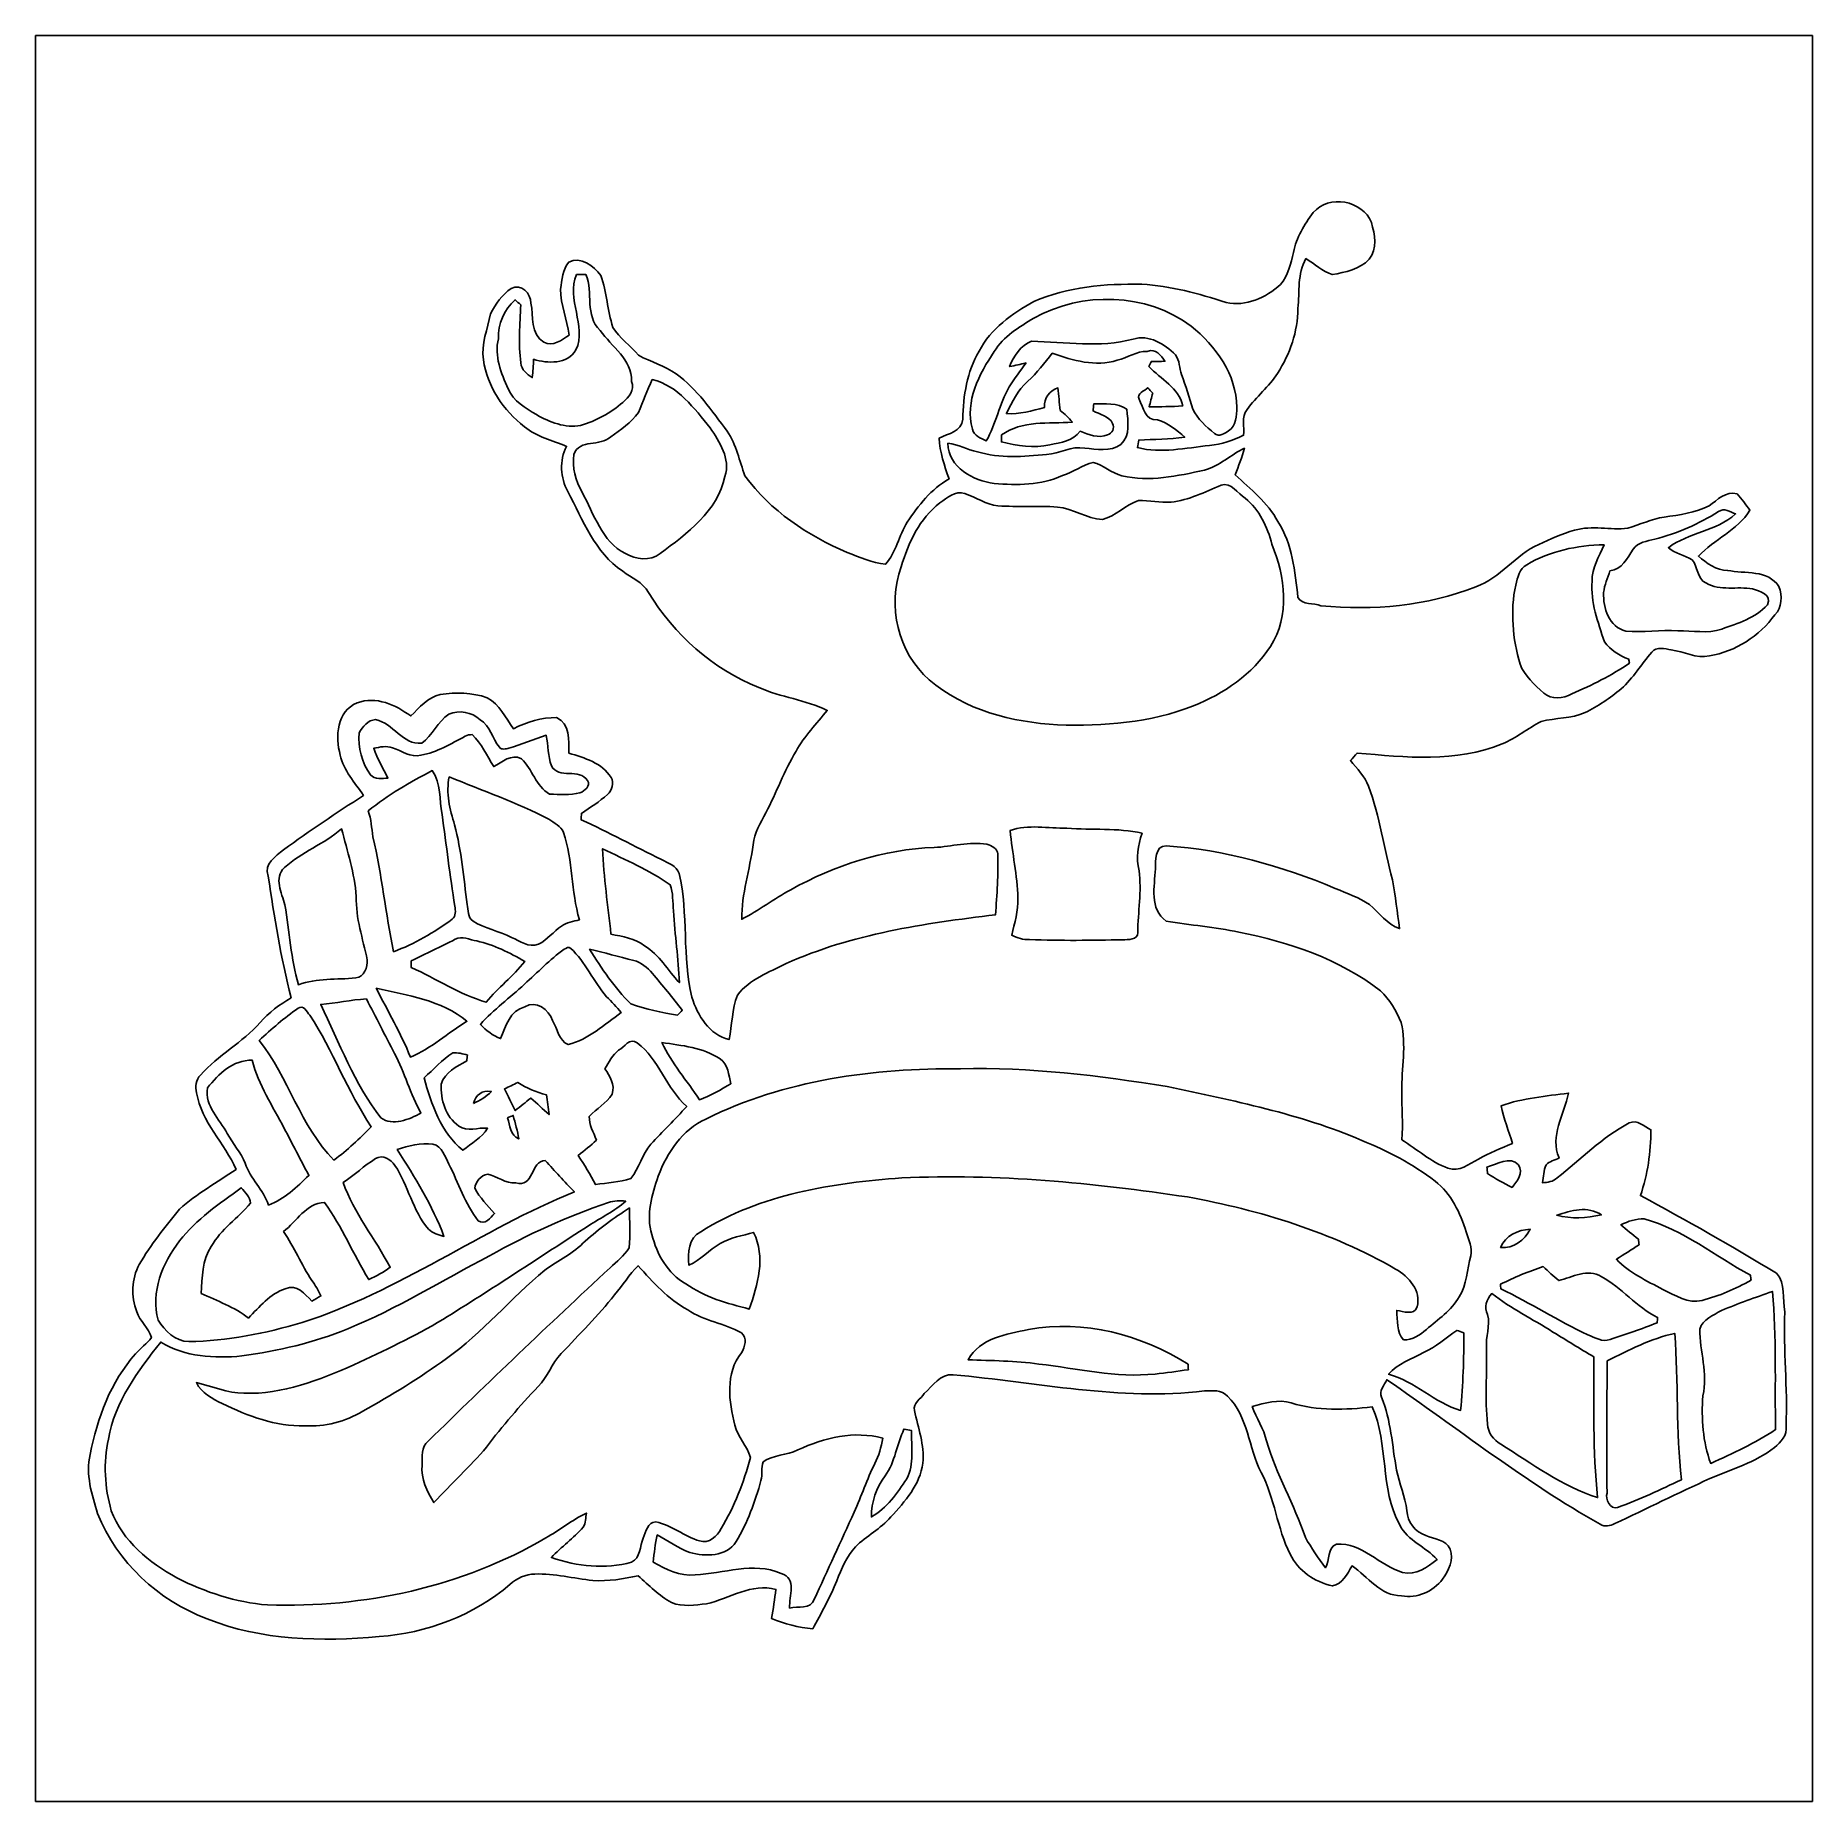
# Model space of a CAD drawing. Header units: centimetres. Extents: x -16.8 to 16.8, y -16.7 to 16.7.
import ezdxf

# ---------------------------------------------------------------- set-up
doc = ezdxf.new("R2010")
doc.units = ezdxf.units.CM
doc.header["$MEASUREMENT"] = 0
doc.layers.add('Layer 1', color=7, linetype='Continuous')

msp = doc.modelspace()

# ---------------------------------------------------------------- linework, layer by layer
at = {"layer": 'Layer 1', "color": 7}
for points, knots in [([(-16.77458, 16.66875), (-16.77458, 16.66875), (16.77458, 16.66875), (16.77458, 16.66875), (16.77458, 16.66875), (16.77458, 16.66875), (16.77458, -16.66875), (16.77458, -16.66875), (16.77458, -16.66875), (16.77458, -16.66875), (-16.77458, -16.66875), (-16.77458, -16.66875), (-16.77458, -16.66875), (-16.77458, -16.66875), (-16.77458, 16.66875), (-16.77458, 16.66875), (-16.77458, 16.66875), (-16.77458, 16.66875), (-16.77458, 16.66875), (-16.77458, 16.66875)], [0, 0, 0, 0, 0.16666667, 0.16666667, 0.16666667, 0.16666667, 0.33333333, 0.33333333, 0.33333333, 0.33333333, 0.5, 0.5, 0.5, 0.5, 0.66666667, 0.66666667, 0.66666667, 0.66666667, 1, 1, 1, 1]), ([(7.34907, 13.32512), (7.17832, 13.10322), (7.03051, 12.85346), (6.97689, 12.57512), (6.97689, 12.57512), (6.92503, 12.36345), (6.87458, 12.13767), (6.73065, 11.96693), (6.73065, 11.96693), (6.45477, 11.72633), (6.07519, 11.53901), (5.70195, 11.63214), (5.70195, 11.63214), (5.18407, 11.79371), (4.65561, 11.94717), (4.11021, 11.97292), (4.11021, 11.97292), (3.42265, 11.98598), (2.71251, 11.92777), (2.0761, 11.6459), (2.0761, 11.6459), (1.66194, 11.42718), (1.26012, 11.13331), (1.03999, 10.70822), (1.03999, 10.70822), (0.80892, 10.32192), (0.7426, 9.86755), (0.73025, 9.42411), (0.73025, 9.42411), (0.7172, 9.19621), (0.4572, 9.15247), (0.28857, 9.07097), (0.28857, 9.07097), (0.29633, 8.8011), (0.38559, 8.54922), (0.47272, 8.29804), (0.47272, 8.29804), (0.13723, 8.10754), (-0.10583, 7.79886), (-0.31609, 7.48312), (-0.31609, 7.48312), (-0.47484, 7.23018), (-0.52564, 6.91233), (-0.72672, 6.68761), (-0.72672, 6.68761), (-0.97825, 6.7183), (-1.21673, 6.81814), (-1.45098, 6.91092), (-1.45098, 6.91092), (-2.19569, 7.22842), (-2.90124, 7.69761), (-3.38067, 8.35766), (-3.38067, 8.35766), (-3.48615, 8.63776), (-3.54401, 8.94468), (-3.7151, 9.19692), (-3.7151, 9.19692), (-4.00297, 9.58391), (-4.28272, 9.99278), (-4.67783, 10.2803), (-4.67783, 10.2803), (-4.89479, 10.43517), (-5.15761, 10.50643), (-5.38868, 10.63237), (-5.38868, 10.63237), (-5.54143, 10.81581), (-5.74604, 10.95728), (-5.8741, 11.15977), (-5.8741, 11.15977), (-5.97888, 11.47833), (-5.98734, 11.82405), (-6.102, 12.13944), (-6.102, 12.13944), (-6.23464, 12.31653), (-6.48476, 12.5095), (-6.70878, 12.3892), (-6.70878, 12.3892), (-6.82484, 12.25162), (-6.83013, 12.05336), (-6.8647, 11.88297), (-6.8647, 11.88297), (-6.85588, 11.58699), (-6.74793, 11.30406), (-6.69784, 11.01408), (-6.69784, 11.01408), (-6.83966, 10.92764), (-7.00158, 10.78124), (-7.18009, 10.88143), (-7.18009, 10.88143), (-7.43514, 11.02501), (-7.37376, 11.3792), (-7.42068, 11.61591), (-7.42068, 11.61591), (-7.42562, 11.80077), (-7.59601, 11.99409), (-7.79745, 11.89284), (-7.79745, 11.89284), (-7.9696, 11.77784), (-8.08849, 11.59228), (-8.18727, 11.41483), (-8.18727, 11.41483), (-8.23701, 11.12626), (-8.36648, 10.84651), (-8.31885, 10.547), (-8.31885, 10.547), (-8.2423, 10.04288), (-7.94103, 9.59344), (-7.54309, 9.28299), (-7.54309, 9.28299), (-7.31485, 9.09249), (-7.01781, 9.02476), (-6.74899, 8.91222), (-6.74899, 8.91222), (-6.88693, 8.64517), (-6.86682, 8.32167), (-6.7243, 8.05991), (-6.7243, 8.05991), (-6.43996, 7.5244), (-6.21771, 6.90633), (-5.68854, 6.55708), (-5.68854, 6.55708), (-5.52697, 6.42408), (-5.30648, 6.35212), (-5.20418, 6.15668), (-5.20418, 6.15668), (-4.71805, 5.36116), (-3.98815, 4.7057), (-3.1182, 4.35963), (-3.1182, 4.35963), (-2.70016, 4.17759), (-2.23802, 4.12679), (-1.82527, 3.92959), (-1.82527, 3.92959), (-2.02741, 3.6763), (-2.2606, 3.44452), (-2.41618, 3.15736), (-2.41618, 3.15736), (-2.64125, 2.788), (-2.78412, 2.37702), (-2.98662, 1.99637), (-2.98662, 1.99637), (-3.08328, 1.8034), (-3.21486, 1.61819), (-3.22404, 1.39383), (-3.22404, 1.39383), (-3.28824, 0.92287), (-3.44417, 0.46461), (-3.44135, -0.01411), (-3.44135, -0.01411), (-3.11961, 0.14781), (-2.83351, 0.37112), (-2.51707, 0.54293), (-2.51707, 0.54293), (-1.68769, 1.00189), (-0.75988, 1.30916), (0.19262, 1.3402), (0.19262, 1.3402), (0.52458, 1.35537), (0.85372, 1.45909), (1.1871, 1.40123), (1.1871, 1.40123), (1.2767, 1.3783), (1.38712, 1.32362), (1.39206, 1.21779), (1.39206, 1.21779), (1.40547, 0.83503), (1.38007, 0.4505), (1.34867, 0.06879), (1.34867, 0.06879), (0.00529, -0.09208), (-1.36137, -0.28963), (-2.60421, -0.85161), (-2.60421, -0.85161), (-2.92841, -1.016), (-3.29212, -1.15111), (-3.52425, -1.44533), (-3.52425, -1.44533), (-3.62268, -1.71379), (-3.62373, -2.00801), (-3.67912, -2.28706), (-3.67912, -2.28706), (-4.04954, -2.19463), (-4.27849, -1.8348), (-4.38044, -1.48731), (-4.38044, -1.48731), (-4.57059, -0.72178), (-4.44324, 0.0829), (-4.62245, 0.85055), (-4.62245, 0.85055), (-4.67184, 0.99342), (-4.83482, 1.04563), (-4.95441, 1.11478), (-4.95441, 1.11478), (-5.46488, 1.35326), (-5.95454, 1.63442), (-6.4703, 1.86161), (-6.4703, 1.86161), (-6.46994, 1.90253), (-6.46959, 1.94345), (-6.46924, 1.98402), (-6.46924, 1.98402), (-6.30096, 2.09832), (-6.12775, 2.20663), (-5.97429, 2.34068), (-5.97429, 2.34068), (-5.89809, 2.42464), (-5.83918, 2.55799), (-5.90797, 2.66383), (-5.90797, 2.66383), (-6.07836, 2.93723), (-6.41385, 3.03495), (-6.70348, 3.12138), (-6.70348, 3.12138), (-6.70525, 3.36162), (-6.67808, 3.67594), (-6.93596, 3.79342), (-6.93596, 3.79342), (-7.22101, 3.79871), (-7.49723, 3.70734), (-7.75088, 3.58352), (-7.75088, 3.58352), (-7.90222, 3.78989), (-8.01441, 4.04107), (-8.24865, 4.16842), (-8.24865, 4.16842), (-8.53087, 4.26579), (-8.8392, 4.27284), (-9.13201, 4.2291), (-9.13201, 4.2291), (-9.36413, 4.17548), (-9.52923, 3.9878), (-9.68763, 3.82305), (-9.68763, 3.82305), (-9.9755, 4.02802), (-10.34556, 4.20899), (-10.70116, 4.06894), (-10.70116, 4.06894), (-11.0871, 3.91936), (-11.12132, 3.42724), (-11.02113, 3.08645), (-11.02113, 3.08645), (-10.96081, 2.79118), (-10.74526, 2.56822), (-10.58404, 2.32445), (-10.58404, 2.32445), (-11.09133, 1.98967), (-11.60286, 1.65982), (-12.09005, 1.29646), (-12.09005, 1.29646), (-12.23539, 1.17334), (-12.47916, 1.0354), (-12.37968, 0.80151), (-12.37968, 0.80151), (-12.27138, 0.02999), (-12.14085, -0.74083), (-11.94964, -1.49613), (-11.94964, -1.49613), (-12.16413, -1.62666), (-12.37121, -1.77236), (-12.53561, -1.96391), (-12.53561, -1.96391), (-12.86757, -2.3428), (-13.329, -2.57669), (-13.65814, -2.95734), (-13.65814, -2.95734), (-13.7474, -3.04341), (-13.76751, -3.17394), (-13.73434, -3.29318), (-13.73434, -3.29318), (-13.64298, -3.84528), (-13.20341, -4.23792), (-12.98681, -4.73745), (-12.98681, -4.73745), (-13.34699, -4.98158), (-13.73046, -5.19606), (-14.05643, -5.4864), (-14.05643, -5.4864), (-14.32172, -5.82471), (-14.60359, -6.1535), (-14.81561, -6.52956), (-14.81561, -6.52956), (-14.96236, -6.80226), (-14.98177, -7.13458), (-14.86323, -7.42315), (-14.86323, -7.42315), (-14.80256, -7.60307), (-14.6431, -7.73148), (-14.58524, -7.91175), (-14.58524, -7.91175), (-14.67062, -8.02816), (-14.79409, -8.10895), (-14.88828, -8.21796), (-14.88828, -8.21796), (-15.35536, -8.74713), (-15.61253, -9.43222), (-15.74377, -10.11767), (-15.74377, -10.11767), (-15.83373, -10.49408), (-15.71096, -10.87508), (-15.60336, -11.23315), (-15.60336, -11.23315), (-15.23753, -12.15143), (-14.45648, -12.87286), (-13.53679, -13.22035), (-13.53679, -13.22035), (-12.50774, -13.63416), (-11.37461, -13.65215), (-10.28488, -13.5569), (-10.28488, -13.5569), (-9.38883, -13.49022), (-8.503, -13.15967), (-7.81791, -12.57124), (-7.81791, -12.57124), (-7.68738, -12.45447), (-7.52299, -12.37791), (-7.34483, -12.37509), (-7.34483, -12.37509), (-6.97618, -12.36627), (-6.61564, -12.4587), (-6.25052, -12.49574), (-6.25052, -12.49574), (-5.96265, -12.52079), (-5.6769, -12.4647), (-5.39538, -12.40896), (-5.39538, -12.40896), (-5.19783, -12.59064), (-5.00204, -12.78079), (-4.76744, -12.9159), (-4.76744, -12.9159), (-4.55824, -12.99704), (-4.32118, -12.96211), (-4.10386, -12.93742), (-4.10386, -12.93742), (-3.6763, -12.84041), (-3.25191, -12.53949), (-2.79576, -12.66472), (-2.79576, -12.66472), (-2.82011, -12.84817), (-2.84727, -13.03196), (-2.87655, -13.21541), (-2.87655, -13.21541), (-2.63031, -13.32089), (-2.3682, -13.38439), (-2.10185, -13.41261), (-2.10185, -13.41261), (-1.93993, -13.11416), (-1.77271, -12.81712), (-1.64712, -12.50139), (-1.64712, -12.50139), (-1.55716, -12.27526), (-1.45874, -12.04701), (-1.29575, -11.86356), (-1.29575, -11.86356), (-1.08691, -11.65754), (-0.82056, -11.51961), (-0.62583, -11.29841), (-0.62583, -11.29841), (-0.35983, -11.00667), (-0.07373, -10.68846), (-0.02187, -10.2803), (-0.02187, -10.2803), (0.01023, -9.93951), (-0.10866, -9.61496), (-0.17992, -9.28829), (-0.17992, -9.28829), (-0.21096, -9.15141), (-0.05574, -9.0678), (0.00529, -8.96655), (0.00529, -8.96655), (0.15875, -8.82297), (0.31291, -8.59296), (0.55033, -8.61342), (0.55033, -8.61342), (2.12725, -8.75806), (3.70452, -9.10766), (5.29378, -8.91928), (5.29378, -8.91928), (5.44301, -8.91258), (5.61975, -8.89353), (5.72735, -9.01841), (5.72735, -9.01841), (6.1281, -9.39941), (6.12175, -9.99455), (6.36834, -10.45845), (6.36834, -10.45845), (6.62234, -10.94458), (6.66644, -11.50937), (6.91127, -11.99868), (6.91127, -11.99868), (7.06861, -12.3123), (7.37094, -12.52502), (7.71102, -12.59981), (7.71102, -12.59981), (7.89975, -12.56277), (7.99324, -12.37156), (8.08143, -12.22057), (8.08143, -12.22057), (8.382, -12.4273), (8.61342, -12.78678), (9.01453, -12.78714), (9.01453, -12.78714), (9.31298, -12.83758), (9.61002, -12.71023), (9.79099, -12.47281), (9.79099, -12.47281), (9.89753, -12.31089), (10.01324, -12.1031), (9.93246, -11.90519), (9.93246, -11.90519), (9.8612, -11.72351), (9.62448, -11.72104), (9.47526, -11.64802), (9.47526, -11.64802), (9.277, -11.58169), (9.12248, -11.39049), (9.11684, -11.17776), (9.11684, -11.17776), (9.08297, -10.9153), (8.97043, -10.67223), (8.92351, -10.41259), (8.92351, -10.41259), (8.83461, -9.95292), (8.82297, -9.4742), (8.636, -9.03817), (8.636, -9.03817), (8.58485, -8.91752), (8.69421, -8.81062), (8.7376, -8.7062), (8.7376, -8.7062), (10.07286, -9.62519), (11.35098, -10.6366), (12.76526, -11.43635), (12.76526, -11.43635), (12.85205, -11.49068), (12.95541, -11.46669), (13.04149, -11.42436), (13.04149, -11.42436), (13.64192, -11.14249), (14.23494, -10.84474), (14.83995, -10.57275), (14.83995, -10.57275), (15.25058, -10.38966), (15.69791, -10.27077), (16.05562, -9.98573), (16.05562, -9.98573), (16.17521, -9.88448), (16.30892, -9.75501), (16.27611, -9.57792), (16.27611, -9.57792), (16.30751, -8.86037), (16.22425, -8.14423), (16.25141, -7.42668), (16.25141, -7.42668), (16.20273, -7.18608), (16.2747, -6.88305), (16.09302, -6.69819), (16.09302, -6.69819), (15.25376, -6.18243), (14.39474, -5.69736), (13.52621, -5.2324), (13.52621, -5.2324), (13.66273, -4.832), (13.72482, -4.41113), (13.72447, -3.98886), (13.72447, -3.98886), (13.59606, -3.92536), (13.46976, -3.78848), (13.31242, -3.85974), (13.31242, -3.85974), (12.80619, -4.13138), (12.39696, -4.54237), (11.95211, -4.89867), (11.95211, -4.89867), (11.87662, -4.96782), (11.77396, -4.98122), (11.67624, -4.98934), (11.67624, -4.98934), (11.69776, -4.87645), (11.69564, -4.7565), (11.74397, -4.65173), (11.74397, -4.65173), (11.811, -4.58364), (11.90766, -4.56106), (11.99303, -4.52085), (11.99303, -4.52085), (11.80853, -4.10739), (12.09005, -3.69958), (12.16907, -3.29671), (12.16907, -3.29671), (11.74327, -3.35562), (11.30547, -3.38808), (10.89907, -3.53554), (10.89907, -3.53554), (10.94352, -3.77966), (11.04159, -4.00861), (11.11003, -4.24639), (11.11003, -4.24639), (10.89307, -4.34093), (10.67153, -4.4263), (10.46621, -4.54519), (10.46621, -4.54519), (10.28947, -4.63832), (10.10708, -4.78719), (9.89189, -4.71417), (9.89189, -4.71417), (9.56945, -4.59493), (9.30769, -4.35857), (9.02123, -4.17618), (9.02123, -4.17618), (9.05475, -3.87244), (9.01418, -3.56764), (9.02088, -3.26319), (9.02088, -3.26319), (9.01241, -2.83034), (9.11401, -2.39007), (9.00783, -1.9618), (9.00783, -1.9618), (8.91928, -1.74131), (8.79052, -1.53035), (8.61977, -1.36454), (8.61977, -1.36454), (7.84401, -0.76906), (6.89857, -0.44062), (5.94607, -0.26035), (5.94607, -0.26035), (5.49204, -0.1584), (5.02638, -0.12771), (4.56918, -0.04727), (4.56918, -0.04727), (4.25309, 0.1778), (4.35081, 0.60819), (4.37162, 0.93698), (4.37162, 0.93698), (4.37374, 1.08444), (4.35081, 1.37336), (4.57447, 1.37266), (4.57447, 1.37266), (5.67549, 1.29611), (6.75076, 0.99378), (7.76605, 0.56833), (7.76605, 0.56833), (7.98442, 0.47308), (8.2169, 0.3997), (8.4134, 0.26141), (8.4134, 0.26141), (8.59614, 0.10548), (8.74148, -0.11007), (8.97819, -0.1905), (8.97819, -0.1905), (8.9348, 0.11642), (8.90199, 0.4258), (8.8452, 0.73025), (8.8452, 0.73025), (8.68221, 1.31621), (8.6106, 1.92758), (8.39047, 2.49626), (8.39047, 2.49626), (8.32379, 2.6864), (8.17386, 2.82716), (8.0518, 2.98097), (8.0518, 2.98097), (8.09307, 3.0286), (8.13435, 3.07587), (8.17562, 3.12349), (8.17562, 3.12349), (9.08756, 3.04412), (10.05029, 2.93688), (10.91777, 3.29777), (10.91777, 3.29777), (11.18235, 3.40042), (11.39966, 3.59339), (11.6519, 3.71934), (11.6519, 3.71934), (11.92495, 3.79024), (12.22022, 3.77084), (12.48163, 3.88655), (12.48163, 3.88655), (12.72681, 4.00579), (12.95294, 4.16207), (13.16355, 4.33493), (13.16355, 4.33493), (13.38615, 4.53954), (13.54702, 4.79884), (13.73928, 5.02991), (13.73928, 5.02991), (13.83171, 5.13503), (13.98764, 5.09376), (14.10617, 5.07189), (14.10617, 5.07189), (14.34782, 5.04261), (14.58136, 4.8955), (14.82972, 4.96006), (14.82972, 4.96006), (15.32608, 5.03555), (15.77164, 5.33329), (16.06656, 5.7344), (16.06656, 5.7344), (16.20485, 5.87058), (16.20132, 6.09565), (16.14241, 6.26463), (16.14241, 6.26463), (15.93321, 6.59342), (15.49647, 6.50311), (15.17297, 6.57154), (15.17297, 6.57154), (14.9539, 6.57119), (14.77998, 6.70807), (14.62229, 6.84107), (14.62229, 6.84107), (14.91862, 7.16104), (15.35924, 7.32296), (15.59348, 7.70749), (15.59348, 7.70749), (15.51376, 7.81191), (15.44144, 7.92339), (15.35112, 8.01793), (15.35112, 8.01793), (15.1324, 8.07755), (14.98318, 7.89728), (14.82125, 7.79357), (14.82125, 7.79357), (14.56161, 7.64928), (14.26281, 7.62423), (13.97564, 7.57837), (13.97564, 7.57837), (13.73717, 7.54062), (13.51633, 7.43726), (13.28773, 7.36635), (13.28773, 7.36635), (12.95329, 7.32966), (12.61145, 7.42632), (12.28302, 7.33107), (12.28302, 7.33107), (12.04807, 7.26757), (11.82758, 7.16139), (11.60745, 7.05944), (11.60745, 7.05944), (11.16189, 6.86999), (10.88566, 6.42197), (10.42106, 6.26392), (10.42106, 6.26392), (9.49854, 5.89844), (8.4776, 5.80884), (7.49547, 5.90409), (7.49547, 5.90409), (7.36071, 5.95948), (7.13846, 5.91467), (7.05979, 6.06213), (7.05979, 6.06213), (7.00264, 6.55249), (6.95537, 7.06861), (6.68126, 7.49406), (6.68126, 7.49406), (6.49076, 7.85283), (6.16479, 8.10366), (5.87551, 8.37706), (5.87551, 8.37706), (5.93654, 8.54287), (6.00781, 8.7055), (6.05049, 8.87765), (6.05049, 8.87765), (5.78979, 8.75736), (5.58024, 8.53863), (5.29766, 8.4642), (5.29766, 8.4642), (4.7879, 8.35625), (4.25485, 8.23313), (3.73592, 8.35977), (3.73592, 8.35977), (3.53942, 8.40705), (3.38808, 8.56262), (3.19334, 8.61131), (3.19334, 8.61131), (2.9905, 8.55627), (2.81552, 8.42716), (2.61585, 8.36154), (2.61585, 8.36154), (2.21192, 8.18233), (1.7593, 8.17421), (1.3268, 8.21196), (1.3268, 8.21196), (0.93098, 8.26488), (0.45649, 8.51711), (0.45261, 8.97079), (0.45261, 8.97079), (0.64629, 8.94962), (0.81774, 8.84837), (1.00789, 8.81168), (1.00789, 8.81168), (1.43122, 8.68221), (1.88172, 8.72067), (2.31599, 8.75806), (2.31599, 8.75806), (2.56046, 8.77535), (2.78342, 8.92916), (3.03424, 8.87836), (3.03424, 8.87836), (3.25896, 8.86001), (3.51578, 8.80569), (3.71546, 8.94927), (3.71546, 8.94927), (3.90313, 9.11225), (3.84916, 9.39694), (3.82799, 9.61355), (3.82799, 9.61355), (3.64631, 9.74584), (3.41665, 9.71127), (3.20746, 9.71621), (3.20746, 9.71621), (3.20146, 9.67176), (3.19617, 9.62695), (3.19088, 9.5825), (3.19088, 9.5825), (3.31999, 9.51512), (3.4925, 9.48761), (3.56094, 9.34438), (3.56094, 9.34438), (3.60998, 9.26183), (3.55, 9.15529), (3.46428, 9.12848), (3.46428, 9.12848), (3.29318, 9.06251), (3.10762, 9.12883), (2.94852, 9.19762), (2.94852, 9.19762), (2.81587, 9.01735), (2.58163, 8.98243), (2.37737, 8.94503), (2.37737, 8.94503), (2.07327, 8.87695), (1.75789, 8.92034), (1.46015, 8.9976), (1.46015, 8.9976), (1.4605, 9.03041), (1.46121, 9.09637), (1.46156, 9.12918), (1.46156, 9.12918), (1.85737, 9.40717), (2.34668, 9.33767), (2.80106, 9.37119), (2.80106, 9.37119), (2.73403, 9.45374), (2.6543, 9.52465), (2.5714, 9.59062), (2.5714, 9.59062), (2.55693, 9.73314), (2.54247, 9.87531), (2.52765, 10.01748), (2.52765, 10.01748), (2.37278, 9.96068), (2.26272, 9.82839), (2.27789, 9.64953), (2.27789, 9.64953), (2.04329, 9.58003), (1.80128, 9.51759), (1.55504, 9.53135), (1.55504, 9.53135), (1.6637, 9.74901), (1.76989, 9.97938), (1.95827, 10.14166), (1.95827, 10.14166), (2.13113, 10.30111), (2.27965, 10.4842), (2.42041, 10.67188), (2.42041, 10.67188), (2.81129, 10.53218), (3.23603, 10.41224), (3.64949, 10.53924), (3.64949, 10.53924), (3.84281, 10.58228), (4.00967, 10.71316), (4.21534, 10.7061), (4.21534, 10.7061), (4.37974, 10.76889), (4.47111, 10.62496), (4.54942, 10.51948), (4.54942, 10.51948), (4.4644, 10.51666), (4.37974, 10.51666), (4.29472, 10.51807), (4.29472, 10.51807), (4.27884, 10.48632), (4.26332, 10.45422), (4.2478, 10.42211), (4.2478, 10.42211), (4.46617, 10.1787), (4.81189, 10.02347), (4.88562, 9.67634), (4.88562, 9.67634), (4.67466, 9.66364), (4.46334, 9.65835), (4.25274, 9.65906), (4.25274, 9.65906), (4.27179, 9.74619), (4.29507, 9.83227), (4.31765, 9.91835), (4.31765, 9.91835), (4.28801, 9.95257), (4.25838, 9.98643), (4.2291, 10.02065), (4.2291, 10.02065), (4.16278, 9.95962), (4.00438, 9.91694), (4.064, 9.80299), (4.064, 9.80299), (4.13949, 9.64106), (4.17124, 9.40435), (4.41007, 9.41423), (4.41007, 9.41423), (4.60657, 9.3539), (4.77202, 9.22232), (4.92231, 9.08544), (4.92231, 9.08544), (4.63479, 9.04593), (4.3434, 9.04769), (4.05447, 9.03252), (4.05447, 9.03252), (4.04601, 8.9849), (4.03789, 8.93727), (4.03013, 8.88929), (4.03013, 8.88929), (4.4764, 8.77711), (4.94277, 8.88259), (5.39186, 8.93022), (5.39186, 8.93022), (5.61728, 8.95032), (5.83036, 9.02794), (6.03426, 9.12213), (6.03426, 9.12213), (6.06037, 9.28017), (5.98099, 9.47067), (6.09882, 9.60649), (6.09882, 9.60649), (6.27309, 9.84991), (6.51263, 10.03935), (6.67667, 10.29159), (6.67667, 10.29159), (6.90492, 10.65777), (7.06226, 11.07969), (7.05661, 11.51643), (7.05661, 11.51643), (7.10001, 11.83076), (7.04074, 12.17471), (7.21219, 12.45835), (7.21219, 12.45835), (7.37658, 12.35675), (7.52263, 12.21422), (7.70925, 12.15531), (7.70925, 12.15531), (7.95196, 12.19941), (8.22748, 12.25444), (8.40387, 12.44459), (8.40387, 12.44459), (8.56544, 12.63862), (8.51182, 12.91731), (8.44762, 13.13886), (8.44762, 13.13886), (8.28463, 13.55584), (7.64046, 13.67931), (7.34907, 13.32512)], [0, 0, 0, 0, 0.00462963, 0.00462963, 0.00462963, 0.00462963, 0.00925926, 0.00925926, 0.00925926, 0.00925926, 0.01388889, 0.01388889, 0.01388889, 0.01388889, 0.01851852, 0.01851852, 0.01851852, 0.01851852, 0.02314815, 0.02314815, 0.02314815, 0.02314815, 0.02777778, 0.02777778, 0.02777778, 0.02777778, 0.03240741, 0.03240741, 0.03240741, 0.03240741, 0.03703704, 0.03703704, 0.03703704, 0.03703704, 0.04166667, 0.04166667, 0.04166667, 0.04166667, 0.0462963, 0.0462963, 0.0462963, 0.0462963, 0.05092593, 0.05092593, 0.05092593, 0.05092593, 0.05555556, 0.05555556, 0.05555556, 0.05555556, 0.06018519, 0.06018519, 0.06018519, 0.06018519, 0.06481481, 0.06481481, 0.06481481, 0.06481481, 0.06944444, 0.06944444, 0.06944444, 0.06944444, 0.07407407, 0.07407407, 0.07407407, 0.07407407, 0.0787037, 0.0787037, 0.0787037, 0.0787037, 0.08333333, 0.08333333, 0.08333333, 0.08333333, 0.08796296, 0.08796296, 0.08796296, 0.08796296, 0.09259259, 0.09259259, 0.09259259, 0.09259259, 0.09722222, 0.09722222, 0.09722222, 0.09722222, 0.10185185, 0.10185185, 0.10185185, 0.10185185, 0.10648148, 0.10648148, 0.10648148, 0.10648148, 0.11111111, 0.11111111, 0.11111111, 0.11111111, 0.11574074, 0.11574074, 0.11574074, 0.11574074, 0.12037037, 0.12037037, 0.12037037, 0.12037037, 0.125, 0.125, 0.125, 0.125, 0.12962963, 0.12962963, 0.12962963, 0.12962963, 0.13425926, 0.13425926, 0.13425926, 0.13425926, 0.13888889, 0.13888889, 0.13888889, 0.13888889, 0.14351852, 0.14351852, 0.14351852, 0.14351852, 0.14814815, 0.14814815, 0.14814815, 0.14814815, 0.15277778, 0.15277778, 0.15277778, 0.15277778, 0.15740741, 0.15740741, 0.15740741, 0.15740741, 0.16203704, 0.16203704, 0.16203704, 0.16203704, 0.16666667, 0.16666667, 0.16666667, 0.16666667, 0.1712963, 0.1712963, 0.1712963, 0.1712963, 0.17592593, 0.17592593, 0.17592593, 0.17592593, 0.18055556, 0.18055556, 0.18055556, 0.18055556, 0.18518519, 0.18518519, 0.18518519, 0.18518519, 0.18981481, 0.18981481, 0.18981481, 0.18981481, 0.19444444, 0.19444444, 0.19444444, 0.19444444, 0.19907407, 0.19907407, 0.19907407, 0.19907407, 0.2037037, 0.2037037, 0.2037037, 0.2037037, 0.20833333, 0.20833333, 0.20833333, 0.20833333, 0.21296296, 0.21296296, 0.21296296, 0.21296296, 0.21759259, 0.21759259, 0.21759259, 0.21759259, 0.22222222, 0.22222222, 0.22222222, 0.22222222, 0.22685185, 0.22685185, 0.22685185, 0.22685185, 0.23148148, 0.23148148, 0.23148148, 0.23148148, 0.23611111, 0.23611111, 0.23611111, 0.23611111, 0.24074074, 0.24074074, 0.24074074, 0.24074074, 0.24537037, 0.24537037, 0.24537037, 0.24537037, 0.25, 0.25, 0.25, 0.25, 0.25462963, 0.25462963, 0.25462963, 0.25462963, 0.25925926, 0.25925926, 0.25925926, 0.25925926, 0.26388889, 0.26388889, 0.26388889, 0.26388889, 0.26851852, 0.26851852, 0.26851852, 0.26851852, 0.27314815, 0.27314815, 0.27314815, 0.27314815, 0.27777778, 0.27777778, 0.27777778, 0.27777778, 0.28240741, 0.28240741, 0.28240741, 0.28240741, 0.28703704, 0.28703704, 0.28703704, 0.28703704, 0.29166667, 0.29166667, 0.29166667, 0.29166667, 0.2962963, 0.2962963, 0.2962963, 0.2962963, 0.30092593, 0.30092593, 0.30092593, 0.30092593, 0.30555556, 0.30555556, 0.30555556, 0.30555556, 0.31018519, 0.31018519, 0.31018519, 0.31018519, 0.31481481, 0.31481481, 0.31481481, 0.31481481, 0.31944444, 0.31944444, 0.31944444, 0.31944444, 0.32407407, 0.32407407, 0.32407407, 0.32407407, 0.3287037, 0.3287037, 0.3287037, 0.3287037, 0.33333333, 0.33333333, 0.33333333, 0.33333333, 0.33796296, 0.33796296, 0.33796296, 0.33796296, 0.34259259, 0.34259259, 0.34259259, 0.34259259, 0.34722222, 0.34722222, 0.34722222, 0.34722222, 0.35185185, 0.35185185, 0.35185185, 0.35185185, 0.35648148, 0.35648148, 0.35648148, 0.35648148, 0.36111111, 0.36111111, 0.36111111, 0.36111111, 0.36574074, 0.36574074, 0.36574074, 0.36574074, 0.37037037, 0.37037037, 0.37037037, 0.37037037, 0.375, 0.375, 0.375, 0.375, 0.37962963, 0.37962963, 0.37962963, 0.37962963, 0.38425926, 0.38425926, 0.38425926, 0.38425926, 0.38888889, 0.38888889, 0.38888889, 0.38888889, 0.39351852, 0.39351852, 0.39351852, 0.39351852, 0.39814815, 0.39814815, 0.39814815, 0.39814815, 0.40277778, 0.40277778, 0.40277778, 0.40277778, 0.40740741, 0.40740741, 0.40740741, 0.40740741, 0.41203704, 0.41203704, 0.41203704, 0.41203704, 0.41666667, 0.41666667, 0.41666667, 0.41666667, 0.4212963, 0.4212963, 0.4212963, 0.4212963, 0.42592593, 0.42592593, 0.42592593, 0.42592593, 0.43055556, 0.43055556, 0.43055556, 0.43055556, 0.43518519, 0.43518519, 0.43518519, 0.43518519, 0.43981481, 0.43981481, 0.43981481, 0.43981481, 0.44444444, 0.44444444, 0.44444444, 0.44444444, 0.44907407, 0.44907407, 0.44907407, 0.44907407, 0.4537037, 0.4537037, 0.4537037, 0.4537037, 0.45833333, 0.45833333, 0.45833333, 0.45833333, 0.46296296, 0.46296296, 0.46296296, 0.46296296, 0.46759259, 0.46759259, 0.46759259, 0.46759259, 0.47222222, 0.47222222, 0.47222222, 0.47222222, 0.47685185, 0.47685185, 0.47685185, 0.47685185, 0.48148148, 0.48148148, 0.48148148, 0.48148148, 0.48611111, 0.48611111, 0.48611111, 0.48611111, 0.49074074, 0.49074074, 0.49074074, 0.49074074, 0.49537037, 0.49537037, 0.49537037, 0.49537037, 0.5, 0.5, 0.5, 0.5, 0.50462963, 0.50462963, 0.50462963, 0.50462963, 0.50925926, 0.50925926, 0.50925926, 0.50925926, 0.51388889, 0.51388889, 0.51388889, 0.51388889, 0.51851852, 0.51851852, 0.51851852, 0.51851852, 0.52314815, 0.52314815, 0.52314815, 0.52314815, 0.52777778, 0.52777778, 0.52777778, 0.52777778, 0.53240741, 0.53240741, 0.53240741, 0.53240741, 0.53703704, 0.53703704, 0.53703704, 0.53703704, 0.54166667, 0.54166667, 0.54166667, 0.54166667, 0.5462963, 0.5462963, 0.5462963, 0.5462963, 0.55092593, 0.55092593, 0.55092593, 0.55092593, 0.55555556, 0.55555556, 0.55555556, 0.55555556, 0.56018519, 0.56018519, 0.56018519, 0.56018519, 0.56481481, 0.56481481, 0.56481481, 0.56481481, 0.56944444, 0.56944444, 0.56944444, 0.56944444, 0.57407407, 0.57407407, 0.57407407, 0.57407407, 0.5787037, 0.5787037, 0.5787037, 0.5787037, 0.58333333, 0.58333333, 0.58333333, 0.58333333, 0.58796296, 0.58796296, 0.58796296, 0.58796296, 0.59259259, 0.59259259, 0.59259259, 0.59259259, 0.59722222, 0.59722222, 0.59722222, 0.59722222, 0.60185185, 0.60185185, 0.60185185, 0.60185185, 0.60648148, 0.60648148, 0.60648148, 0.60648148, 0.61111111, 0.61111111, 0.61111111, 0.61111111, 0.61574074, 0.61574074, 0.61574074, 0.61574074, 0.62037037, 0.62037037, 0.62037037, 0.62037037, 0.625, 0.625, 0.625, 0.625, 0.62962963, 0.62962963, 0.62962963, 0.62962963, 0.63425926, 0.63425926, 0.63425926, 0.63425926, 0.63888889, 0.63888889, 0.63888889, 0.63888889, 0.64351852, 0.64351852, 0.64351852, 0.64351852, 0.64814815, 0.64814815, 0.64814815, 0.64814815, 0.65277778, 0.65277778, 0.65277778, 0.65277778, 0.65740741, 0.65740741, 0.65740741, 0.65740741, 0.66203704, 0.66203704, 0.66203704, 0.66203704, 0.66666667, 0.66666667, 0.66666667, 0.66666667, 0.6712963, 0.6712963, 0.6712963, 0.6712963, 0.67592593, 0.67592593, 0.67592593, 0.67592593, 0.68055556, 0.68055556, 0.68055556, 0.68055556, 0.68518519, 0.68518519, 0.68518519, 0.68518519, 0.68981481, 0.68981481, 0.68981481, 0.68981481, 0.69444444, 0.69444444, 0.69444444, 0.69444444, 0.69907407, 0.69907407, 0.69907407, 0.69907407, 0.7037037, 0.7037037, 0.7037037, 0.7037037, 0.70833333, 0.70833333, 0.70833333, 0.70833333, 0.71296296, 0.71296296, 0.71296296, 0.71296296, 0.71759259, 0.71759259, 0.71759259, 0.71759259, 0.72222222, 0.72222222, 0.72222222, 0.72222222, 0.72685185, 0.72685185, 0.72685185, 0.72685185, 0.73148148, 0.73148148, 0.73148148, 0.73148148, 0.73611111, 0.73611111, 0.73611111, 0.73611111, 0.74074074, 0.74074074, 0.74074074, 0.74074074, 0.74537037, 0.74537037, 0.74537037, 0.74537037, 0.75, 0.75, 0.75, 0.75, 0.75462963, 0.75462963, 0.75462963, 0.75462963, 0.75925926, 0.75925926, 0.75925926, 0.75925926, 0.76388889, 0.76388889, 0.76388889, 0.76388889, 0.76851852, 0.76851852, 0.76851852, 0.76851852, 0.77314815, 0.77314815, 0.77314815, 0.77314815, 0.77777778, 0.77777778, 0.77777778, 0.77777778, 0.78240741, 0.78240741, 0.78240741, 0.78240741, 0.78703704, 0.78703704, 0.78703704, 0.78703704, 0.79166667, 0.79166667, 0.79166667, 0.79166667, 0.7962963, 0.7962963, 0.7962963, 0.7962963, 0.80092593, 0.80092593, 0.80092593, 0.80092593, 0.80555556, 0.80555556, 0.80555556, 0.80555556, 0.81018519, 0.81018519, 0.81018519, 0.81018519, 0.81481481, 0.81481481, 0.81481481, 0.81481481, 0.81944444, 0.81944444, 0.81944444, 0.81944444, 0.82407407, 0.82407407, 0.82407407, 0.82407407, 0.8287037, 0.8287037, 0.8287037, 0.8287037, 0.83333333, 0.83333333, 0.83333333, 0.83333333, 0.83796296, 0.83796296, 0.83796296, 0.83796296, 0.84259259, 0.84259259, 0.84259259, 0.84259259, 0.84722222, 0.84722222, 0.84722222, 0.84722222, 0.85185185, 0.85185185, 0.85185185, 0.85185185, 0.85648148, 0.85648148, 0.85648148, 0.85648148, 0.86111111, 0.86111111, 0.86111111, 0.86111111, 0.86574074, 0.86574074, 0.86574074, 0.86574074, 0.87037037, 0.87037037, 0.87037037, 0.87037037, 0.875, 0.875, 0.875, 0.875, 0.87962963, 0.87962963, 0.87962963, 0.87962963, 0.88425926, 0.88425926, 0.88425926, 0.88425926, 0.88888889, 0.88888889, 0.88888889, 0.88888889, 0.89351852, 0.89351852, 0.89351852, 0.89351852, 0.89814815, 0.89814815, 0.89814815, 0.89814815, 0.90277778, 0.90277778, 0.90277778, 0.90277778, 0.90740741, 0.90740741, 0.90740741, 0.90740741, 0.91203704, 0.91203704, 0.91203704, 0.91203704, 0.91666667, 0.91666667, 0.91666667, 0.91666667, 0.9212963, 0.9212963, 0.9212963, 0.9212963, 0.92592593, 0.92592593, 0.92592593, 0.92592593, 0.93055556, 0.93055556, 0.93055556, 0.93055556, 0.93518519, 0.93518519, 0.93518519, 0.93518519, 0.93981481, 0.93981481, 0.93981481, 0.93981481, 0.94444444, 0.94444444, 0.94444444, 0.94444444, 0.94907407, 0.94907407, 0.94907407, 0.94907407, 0.9537037, 0.9537037, 0.9537037, 0.9537037, 0.95833333, 0.95833333, 0.95833333, 0.95833333, 0.96296296, 0.96296296, 0.96296296, 0.96296296, 0.96759259, 0.96759259, 0.96759259, 0.96759259, 0.97222222, 0.97222222, 0.97222222, 0.97222222, 0.97685185, 0.97685185, 0.97685185, 0.97685185, 0.98148148, 0.98148148, 0.98148148, 0.98148148, 0.98611111, 0.98611111, 0.98611111, 0.98611111, 0.99074074, 0.99074074, 0.99074074, 0.99074074, 1, 1, 1, 1]), ([(-6.55884, 12.15566), (-6.50064, 12.15637), (-6.44243, 12.15707), (-6.38387, 12.15743), (-6.38387, 12.15743), (-6.23817, 11.81347), (-6.41385, 11.38484), (-6.11364, 11.10051), (-6.11364, 11.10051), (-5.90127, 10.795), (-5.5058, 10.55582), (-5.52097, 10.1406), (-5.52097, 10.1406), (-5.45359, 9.96985), (-5.57742, 9.84603), (-5.68643, 9.74372), (-5.68643, 9.74372), (-5.9182, 9.54652), (-6.18843, 9.39024), (-6.48335, 9.30981), (-6.48335, 9.30981), (-6.77616, 9.25195), (-7.0672, 9.37119), (-7.31767, 9.51159), (-7.31767, 9.51159), (-7.52616, 9.63366), (-7.75194, 9.76736), (-7.85072, 10.00054), (-7.85072, 10.00054), (-7.98301, 10.293), (-8.11742, 10.61896), (-8.03557, 10.94458), (-8.03557, 10.94458), (-8.0458, 11.22751), (-7.92268, 11.48997), (-7.71984, 11.68188), (-7.71984, 11.68188), (-7.68456, 11.64872), (-7.64893, 11.61556), (-7.6133, 11.5824), (-7.6133, 11.5824), (-7.63235, 11.21869), (-7.65669, 10.85144), (-7.6133, 10.48808), (-7.6133, 10.48808), (-7.60166, 10.36002), (-7.499, 10.27395), (-7.39599, 10.21256), (-7.39599, 10.21256), (-7.38152, 10.32686), (-7.37447, 10.44222), (-7.37129, 10.55758), (-7.37129, 10.55758), (-7.10424, 10.47538), (-6.73453, 10.45774), (-6.57084, 10.73326), (-6.57084, 10.73326), (-6.35529, 11.19329), (-6.77192, 11.69458), (-6.55884, 12.15566)], [0, 0, 0, 0, 0.0625, 0.0625, 0.0625, 0.0625, 0.125, 0.125, 0.125, 0.125, 0.1875, 0.1875, 0.1875, 0.1875, 0.25, 0.25, 0.25, 0.25, 0.3125, 0.3125, 0.3125, 0.3125, 0.375, 0.375, 0.375, 0.375, 0.4375, 0.4375, 0.4375, 0.4375, 0.5, 0.5, 0.5, 0.5, 0.5625, 0.5625, 0.5625, 0.5625, 0.625, 0.625, 0.625, 0.625, 0.6875, 0.6875, 0.6875, 0.6875, 0.75, 0.75, 0.75, 0.75, 0.8125, 0.8125, 0.8125, 0.8125, 0.875, 0.875, 0.875, 0.875, 1, 1, 1, 1]), ([(2.07081, 11.3351), (2.98379, 11.83922), (4.197, 11.81982), (5.0419, 11.18129), (5.0419, 11.18129), (5.51039, 10.81158), (5.8988, 10.26724), (5.90585, 9.64988), (5.90585, 9.64988), (5.90091, 9.49713), (5.89456, 9.30063), (5.75063, 9.20609), (5.75063, 9.20609), (5.6769, 9.15458), (5.57036, 9.08332), (5.48711, 9.15529), (5.48711, 9.15529), (5.32447, 9.28088), (5.17031, 9.43292), (5.07541, 9.61672), (5.07541, 9.61672), (5.00909, 9.83544), (4.94242, 10.05417), (4.86022, 10.26724), (4.86022, 10.26724), (4.81647, 10.39001), (4.83059, 10.53324), (4.74945, 10.64013), (4.74945, 10.64013), (4.54413, 10.84545), (4.24639, 11.02924), (3.94723, 10.93858), (3.94723, 10.93858), (3.31964, 10.76819), (2.66629, 10.88178), (2.02882, 10.89836), (2.02882, 10.89836), (1.82316, 10.82216), (1.69474, 10.61579), (1.61643, 10.41964), (1.61643, 10.41964), (1.7205, 10.43869), (1.82386, 10.46233), (1.92652, 10.48808), (1.92652, 10.48808), (1.82069, 10.33709), (1.70286, 10.19387), (1.61008, 10.03406), (1.61008, 10.03406), (1.4224, 9.71338), (1.35925, 9.33838), (1.17546, 9.01524), (1.17546, 9.01524), (1.07244, 9.06392), (0.94368, 9.11542), (0.91511, 9.23925), (0.91511, 9.23925), (0.76764, 9.76277), (1.04387, 10.281), (1.32574, 10.70539), (1.32574, 10.70539), (1.50036, 10.98938), (1.7967, 11.16118), (2.07081, 11.3351)], [0, 0, 0, 0, 0.05882353, 0.05882353, 0.05882353, 0.05882353, 0.11764706, 0.11764706, 0.11764706, 0.11764706, 0.17647059, 0.17647059, 0.17647059, 0.17647059, 0.23529412, 0.23529412, 0.23529412, 0.23529412, 0.29411765, 0.29411765, 0.29411765, 0.29411765, 0.35294118, 0.35294118, 0.35294118, 0.35294118, 0.41176471, 0.41176471, 0.41176471, 0.41176471, 0.47058824, 0.47058824, 0.47058824, 0.47058824, 0.52941176, 0.52941176, 0.52941176, 0.52941176, 0.58823529, 0.58823529, 0.58823529, 0.58823529, 0.64705882, 0.64705882, 0.64705882, 0.64705882, 0.70588235, 0.70588235, 0.70588235, 0.70588235, 0.76470588, 0.76470588, 0.76470588, 0.76470588, 0.82352941, 0.82352941, 0.82352941, 0.82352941, 0.88235294, 0.88235294, 0.88235294, 0.88235294, 1, 1, 1, 1]), ([(-5.12974, 10.17446), (-4.63868, 10.05558), (-4.34093, 9.62801), (-4.03684, 9.2643), (-4.03684, 9.2643), (-3.86045, 8.99654), (-3.64843, 8.68292), (-3.75814, 8.3439), (-3.75814, 8.3439), (-3.89502, 7.68844), (-4.4764, 7.26511), (-4.9844, 6.88834), (-4.9844, 6.88834), (-5.17137, 6.74229), (-5.44089, 6.78004), (-5.63668, 6.88834), (-5.63668, 6.88834), (-6.08612, 7.11941), (-6.22864, 7.63482), (-6.45654, 8.04686), (-6.45654, 8.04686), (-6.58213, 8.26241), (-6.64175, 8.51253), (-6.61388, 8.76265), (-6.61388, 8.76265), (-6.49464, 9.06216), (-6.11752, 8.90164), (-5.91467, 9.09108), (-5.91467, 9.09108), (-5.73017, 9.22937), (-5.5245, 9.35814), (-5.39256, 9.55216), (-5.39256, 9.55216), (-5.29696, 9.75607), (-5.23311, 9.97373), (-5.12974, 10.17446)], [0, 0, 0, 0, 0.1, 0.1, 0.1, 0.1, 0.2, 0.2, 0.2, 0.2, 0.3, 0.3, 0.3, 0.3, 0.4, 0.4, 0.4, 0.4, 0.5, 0.5, 0.5, 0.5, 0.6, 0.6, 0.6, 0.6, 0.7, 0.7, 0.7, 0.7, 0.8, 0.8, 0.8, 0.8, 1, 1, 1, 1]), ([(5.60846, 8.17951), (5.7972, 8.24159), (5.92737, 8.02358), (6.06249, 7.93291), (6.06249, 7.93291), (6.33448, 7.7149), (6.48547, 7.39493), (6.56802, 7.06402), (6.56802, 7.06402), (6.8199, 6.45583), (6.91832, 5.71429), (6.5405, 5.13574), (6.5405, 5.13574), (6.19972, 4.61186), (5.65997, 4.24392), (5.08635, 4.01461), (5.08635, 4.01461), (4.27461, 3.69535), (3.38737, 3.6262), (2.52342, 3.65548), (2.52342, 3.65548), (1.66123, 3.70628), (0.76482, 3.93277), (0.09701, 4.50744), (0.09701, 4.50744), (-0.4953, 5.0232), (-0.69709, 5.90762), (-0.43039, 6.63998), (-0.43039, 6.63998), (-0.29563, 7.09507), (-0.08043, 7.54909), (0.29916, 7.84966), (0.29916, 7.84966), (0.44132, 7.9308), (0.58843, 8.08814), (0.77117, 8.02252), (0.77117, 8.02252), (0.98284, 7.95302), (1.16911, 7.81226), (1.397, 7.79216), (1.397, 7.79216), (1.76989, 7.76182), (2.14559, 7.7978), (2.51848, 7.76711), (2.51848, 7.76711), (2.81658, 7.73959), (3.06881, 7.54521), (3.36797, 7.53286), (3.36797, 7.53286), (3.62162, 7.58931), (3.80541, 7.81226), (4.05024, 7.89058), (4.05024, 7.89058), (4.25521, 7.89799), (4.45841, 7.84754), (4.66372, 7.86059), (4.66372, 7.86059), (4.99851, 7.89834), (5.30225, 8.05109), (5.60846, 8.17951)], [0, 0, 0, 0, 0.0625, 0.0625, 0.0625, 0.0625, 0.125, 0.125, 0.125, 0.125, 0.1875, 0.1875, 0.1875, 0.1875, 0.25, 0.25, 0.25, 0.25, 0.3125, 0.3125, 0.3125, 0.3125, 0.375, 0.375, 0.375, 0.375, 0.4375, 0.4375, 0.4375, 0.4375, 0.5, 0.5, 0.5, 0.5, 0.5625, 0.5625, 0.5625, 0.5625, 0.625, 0.625, 0.625, 0.625, 0.6875, 0.6875, 0.6875, 0.6875, 0.75, 0.75, 0.75, 0.75, 0.8125, 0.8125, 0.8125, 0.8125, 0.875, 0.875, 0.875, 0.875, 1, 1, 1, 1]), ([(15.00258, 7.68315), (15.1063, 7.75935), (15.22271, 7.67539), (15.32255, 7.63658), (15.32255, 7.63658), (14.95989, 7.31097), (14.4399, 7.28909), (14.05396, 7.00017), (14.05396, 7.00017), (14.18625, 6.89222), (14.35629, 6.85518), (14.50199, 6.77192), (14.50199, 6.77192), (14.61347, 6.64351), (14.58912, 6.41491), (14.7641, 6.33377), (14.7641, 6.33377), (15.03327, 6.17961), (15.3543, 6.27027), (15.64534, 6.22547), (15.64534, 6.22547), (15.77375, 6.17573), (16.01717, 6.12175), (15.92298, 5.91996), (15.92298, 5.91996), (15.69826, 5.67161), (15.36594, 5.57318), (15.06079, 5.46488), (15.06079, 5.46488), (14.7955, 5.36857), (14.50728, 5.43983), (14.23423, 5.43313), (14.23423, 5.43313), (13.90615, 5.44795), (13.57701, 5.39538), (13.25033, 5.42325), (13.25033, 5.42325), (12.93566, 5.50616), (12.81606, 5.86176), (12.83194, 6.15386), (12.83194, 6.15386), (12.84781, 6.29567), (12.90708, 6.42796), (12.95012, 6.56272), (12.95012, 6.56272), (13.18119, 6.59236), (13.27609, 6.8012), (13.38862, 6.97089), (13.38862, 6.97089), (13.47717, 7.106), (13.65462, 7.12223), (13.79573, 7.16209), (13.79573, 7.16209), (14.22365, 7.26934), (14.63005, 7.4482), (15.00258, 7.68315)], [0, 0, 0, 0, 0.06666667, 0.06666667, 0.06666667, 0.06666667, 0.13333333, 0.13333333, 0.13333333, 0.13333333, 0.2, 0.2, 0.2, 0.2, 0.26666667, 0.26666667, 0.26666667, 0.26666667, 0.33333333, 0.33333333, 0.33333333, 0.33333333, 0.4, 0.4, 0.4, 0.4, 0.46666667, 0.46666667, 0.46666667, 0.46666667, 0.53333333, 0.53333333, 0.53333333, 0.53333333, 0.6, 0.6, 0.6, 0.6, 0.66666667, 0.66666667, 0.66666667, 0.66666667, 0.73333333, 0.73333333, 0.73333333, 0.73333333, 0.8, 0.8, 0.8, 0.8, 0.86666667, 0.86666667, 0.86666667, 0.86666667, 1, 1, 1, 1]), ([(11.38061, 6.67949), (11.81806, 6.93632), (12.33452, 7.04744), (12.83935, 7.05485), (12.83935, 7.05485), (12.74621, 6.83189), (12.60369, 6.61882), (12.61604, 6.36658), (12.61604, 6.36658), (12.58288, 5.97147), (12.72222, 5.59259), (12.84852, 5.22605), (12.84852, 5.22605), (12.95506, 5.06695), (13.13004, 4.96464), (13.30607, 4.89656), (13.30607, 4.89656), (13.30925, 4.87715), (13.31524, 4.83835), (13.31842, 4.8193), (13.31842, 4.8193), (12.97728, 4.58752), (12.60828, 4.40302), (12.23081, 4.23862), (12.23081, 4.23862), (12.06606, 4.15466), (11.84804, 4.12221), (11.70058, 4.25626), (11.70058, 4.25626), (11.52878, 4.41325), (11.33898, 4.57835), (11.25361, 4.8006), (11.25361, 4.8006), (11.11497, 5.2832), (11.06523, 5.80143), (11.17247, 6.29567), (11.17247, 6.29567), (11.20916, 6.43326), (11.23774, 6.60823), (11.38061, 6.67949)], [0, 0, 0, 0, 0.09090909, 0.09090909, 0.09090909, 0.09090909, 0.18181818, 0.18181818, 0.18181818, 0.18181818, 0.27272727, 0.27272727, 0.27272727, 0.27272727, 0.36363636, 0.36363636, 0.36363636, 0.36363636, 0.45454545, 0.45454545, 0.45454545, 0.45454545, 0.54545455, 0.54545455, 0.54545455, 0.54545455, 0.63636364, 0.63636364, 0.63636364, 0.63636364, 0.72727273, 0.72727273, 0.72727273, 0.72727273, 0.81818182, 0.81818182, 0.81818182, 0.81818182, 1, 1, 1, 1]), ([(-8.96938, 3.85445), (-8.77535, 3.94547), (-8.53687, 3.89537), (-8.38129, 3.75356), (-8.38129, 3.75356), (-8.18656, 3.63784), (-8.15446, 3.39796), (-8.01652, 3.23674), (-8.01652, 3.23674), (-7.97701, 3.17429), (-7.89623, 3.20569), (-7.83766, 3.21451), (-7.83766, 3.21451), (-7.59742, 3.27872), (-7.37235, 3.38984), (-7.13352, 3.45899), (-7.13352, 3.45899), (-7.09083, 3.26778), (-7.10248, 3.06388), (-7.03263, 2.87973), (-7.03263, 2.87973), (-6.90351, 2.62396), (-6.49993, 2.84621), (-6.35353, 2.60562), (-6.35353, 2.60562), (-6.28509, 2.50296), (-6.41033, 2.40594), (-6.4964, 2.36961), (-6.4964, 2.36961), (-6.68338, 2.33045), (-6.87987, 2.33398), (-7.06896, 2.3495), (-7.06896, 2.3495), (-7.32684, 2.49872), (-7.39493, 2.82152), (-7.60201, 3.01696), (-7.60201, 3.01696), (-7.79321, 3.1175), (-7.96572, 2.95134), (-8.12447, 2.86667), (-8.12447, 2.86667), (-8.25006, 3.07375), (-8.35237, 3.30165), (-8.53052, 3.47098), (-8.53052, 3.47098), (-8.57673, 3.47345), (-8.6233, 3.46216), (-8.66422, 3.44029), (-8.66422, 3.44029), (-8.93057, 3.29988), (-9.19762, 3.13796), (-9.49713, 3.08116), (-9.49713, 3.08116), (-9.69469, 3.03318), (-9.85838, 3.16301), (-10.03265, 3.22439), (-10.03265, 3.22439), (-10.14977, 3.26284), (-10.27218, 3.23921), (-10.38754, 3.21275), (-10.38754, 3.21275), (-10.32298, 3.01378), (-10.21045, 2.83739), (-10.12084, 2.64971), (-10.12084, 2.64971), (-10.2295, 2.64724), (-10.36849, 2.61197), (-10.44751, 2.71039), (-10.44751, 2.71039), (-10.61297, 2.93511), (-10.69269, 3.22756), (-10.66588, 3.50414), (-10.66588, 3.50414), (-10.60133, 3.61879), (-10.4969, 3.74756), (-10.35438, 3.75461), (-10.35438, 3.75461), (-10.02489, 3.69182), (-9.84144, 3.27025), (-9.48408, 3.30941), (-9.48408, 3.30941), (-9.27982, 3.45616), (-9.18669, 3.72075), (-8.96938, 3.85445)], [0, 0, 0, 0, 0.04545455, 0.04545455, 0.04545455, 0.04545455, 0.09090909, 0.09090909, 0.09090909, 0.09090909, 0.13636364, 0.13636364, 0.13636364, 0.13636364, 0.18181818, 0.18181818, 0.18181818, 0.18181818, 0.22727273, 0.22727273, 0.22727273, 0.22727273, 0.27272727, 0.27272727, 0.27272727, 0.27272727, 0.31818182, 0.31818182, 0.31818182, 0.31818182, 0.36363636, 0.36363636, 0.36363636, 0.36363636, 0.40909091, 0.40909091, 0.40909091, 0.40909091, 0.45454545, 0.45454545, 0.45454545, 0.45454545, 0.5, 0.5, 0.5, 0.5, 0.54545455, 0.54545455, 0.54545455, 0.54545455, 0.59090909, 0.59090909, 0.59090909, 0.59090909, 0.63636364, 0.63636364, 0.63636364, 0.63636364, 0.68181818, 0.68181818, 0.68181818, 0.68181818, 0.72727273, 0.72727273, 0.72727273, 0.72727273, 0.77272727, 0.77272727, 0.77272727, 0.77272727, 0.81818182, 0.81818182, 0.81818182, 0.81818182, 0.86363636, 0.86363636, 0.86363636, 0.86363636, 0.90909091, 0.90909091, 0.90909091, 0.90909091, 1, 1, 1, 1]), ([(-10.49267, 2.03129), (-10.12225, 2.33292), (-9.70598, 2.5714), (-9.2837, 2.79188), (-9.2837, 2.79188), (-9.11366, 2.55376), (-9.1507, 2.23802), (-9.09955, 1.96497), (-9.09955, 1.96497), (-9.01806, 1.38818), (-8.95174, 0.80892), (-8.8579, 0.23389), (-8.8579, 0.23389), (-8.84626, 0.14958), (-8.83003, 0.0441), (-8.91046, -0.01341), (-8.91046, -0.01341), (-9.24983, -0.26494), (-9.61849, -0.48119), (-10.01607, -0.62759), (-10.01607, -0.62759), (-10.16776, 0.09208), (-10.23267, 0.82691), (-10.40553, 1.54234), (-10.40553, 1.54234), (-10.42952, 1.70639), (-10.43552, 1.8736), (-10.49267, 2.03129)], [0, 0, 0, 0, 0.125, 0.125, 0.125, 0.125, 0.25, 0.25, 0.25, 0.25, 0.375, 0.375, 0.375, 0.375, 0.5, 0.5, 0.5, 0.5, 0.625, 0.625, 0.625, 0.625, 0.75, 0.75, 0.75, 0.75, 1, 1, 1, 1]), ([(-8.96444, 2.67406), (-8.33684, 2.40983), (-7.68703, 2.19428), (-7.08378, 1.87537), (-7.08378, 1.87537), (-6.98571, 1.80234), (-6.84848, 1.74696), (-6.80826, 1.62101), (-6.80826, 1.62101), (-6.62164, 1.09044), (-6.66397, 0.51506), (-6.50663, -0.02293), (-6.50663, -0.02293), (-6.62093, -0.05786), (-6.74688, -0.06844), (-6.84389, -0.14534), (-6.84389, -0.14534), (-6.9977, -0.24553), (-7.10988, -0.40181), (-7.27569, -0.48436), (-7.27569, -0.48436), (-7.46337, -0.56303), (-7.62459, -0.41981), (-7.78898, -0.35595), (-7.78898, -0.35595), (-8.02252, -0.23389), (-8.29416, -0.19332), (-8.51464, -0.04763), (-8.51464, -0.04763), (-8.62224, 0.01376), (-8.59896, 0.16792), (-8.62577, 0.26529), (-8.62577, 0.26529), (-8.69139, 0.768), (-8.73054, 1.2767), (-8.86354, 1.76812), (-8.86354, 1.76812), (-8.95174, 2.05811), (-9.02864, 2.37137), (-8.96444, 2.67406)], [0, 0, 0, 0, 0.09090909, 0.09090909, 0.09090909, 0.09090909, 0.18181818, 0.18181818, 0.18181818, 0.18181818, 0.27272727, 0.27272727, 0.27272727, 0.27272727, 0.36363636, 0.36363636, 0.36363636, 0.36363636, 0.45454545, 0.45454545, 0.45454545, 0.45454545, 0.54545455, 0.54545455, 0.54545455, 0.54545455, 0.63636364, 0.63636364, 0.63636364, 0.63636364, 0.72727273, 0.72727273, 0.72727273, 0.72727273, 0.81818182, 0.81818182, 0.81818182, 0.81818182, 1, 1, 1, 1]), ([(-12.07453, 0.96238), (-11.75103, 1.25483), (-11.32628, 1.40653), (-10.99503, 1.69228), (-10.99503, 1.69228), (-10.88496, 1.27212), (-10.75549, 0.85161), (-10.71809, 0.41698), (-10.71809, 0.41698), (-10.73221, 0.00741), (-10.59215, -0.38312), (-10.51313, -0.77893), (-10.51313, -0.77893), (-10.49549, -0.91899), (-10.57169, -1.10384), (-10.72868, -1.12078), (-10.72868, -1.12078), (-11.09028, -1.15993), (-11.46387, -1.12007), (-11.81029, -1.2513), (-11.81029, -1.2513), (-11.95705, -0.75988), (-11.97434, -0.24483), (-12.06676, 0.25647), (-12.06676, 0.25647), (-12.12497, 0.48648), (-12.28408, 0.76059), (-12.07453, 0.96238)], [0, 0, 0, 0, 0.125, 0.125, 0.125, 0.125, 0.25, 0.25, 0.25, 0.25, 0.375, 0.375, 0.375, 0.375, 0.5, 0.5, 0.5, 0.5, 0.625, 0.625, 0.625, 0.625, 0.75, 0.75, 0.75, 0.75, 1, 1, 1, 1]), ([(1.62525, 1.65911), (1.9685, 1.78364), (2.34386, 1.69898), (2.6991, 1.70533), (2.6991, 1.70533), (3.17147, 1.66758), (3.65196, 1.71521), (4.11762, 1.60937), (4.11762, 1.60937), (4.04107, 1.38112), (3.99944, 1.14335), (4.05941, 0.90276), (4.05941, 0.90276), (4.1148, 0.5147), (4.0386, 0.12312), (4.03437, -0.26564), (4.03437, -0.26564), (4.04072, -0.4064), (3.84528, -0.40146), (3.75744, -0.4004), (3.75744, -0.4004), (3.16936, -0.4131), (2.58022, -0.42051), (1.99249, -0.39829), (1.99249, -0.39829), (1.87219, -0.40428), (1.76354, -0.36336), (1.6577, -0.31609), (1.6577, -0.31609), (1.7078, -0.08502), (1.78188, 0.1464), (1.7713, 0.38559), (1.7713, 0.38559), (1.76213, 0.81456), (1.66723, 1.23366), (1.62525, 1.65911)], [0, 0, 0, 0, 0.1, 0.1, 0.1, 0.1, 0.2, 0.2, 0.2, 0.2, 0.3, 0.3, 0.3, 0.3, 0.4, 0.4, 0.4, 0.4, 0.5, 0.5, 0.5, 0.5, 0.6, 0.6, 0.6, 0.6, 0.7, 0.7, 0.7, 0.7, 0.8, 0.8, 0.8, 0.8, 1, 1, 1, 1]), ([(-6.06989, 1.31798), (-5.6388, 1.10384), (-5.1883, 0.91581), (-4.7939, 0.63782), (-4.7939, 0.63782), (-4.73004, 0.48366), (-4.75051, 0.30692), (-4.72758, 0.14288), (-4.72758, 0.14288), (-4.70535, -0.30939), (-4.63374, -0.75777), (-4.61857, -1.21073), (-4.61857, -1.21073), (-4.84329, -0.98425), (-4.99251, -0.67874), (-5.2772, -0.51576), (-5.2772, -0.51576), (-5.45783, -0.37077), (-5.69348, -0.34537), (-5.91079, -0.29492), (-5.91079, -0.29492), (-5.96935, 0.24201), (-6.04449, 0.77823), (-6.06989, 1.31798)], [0, 0, 0, 0, 0.14285714, 0.14285714, 0.14285714, 0.14285714, 0.28571429, 0.28571429, 0.28571429, 0.28571429, 0.42857143, 0.42857143, 0.42857143, 0.42857143, 0.57142857, 0.57142857, 0.57142857, 0.57142857, 0.71428571, 0.71428571, 0.71428571, 0.71428571, 1, 1, 1, 1]), ([(-8.85366, -0.39229), (-8.72455, -0.3175), (-8.57532, -0.4064), (-8.44515, -0.42474), (-8.44515, -0.42474), (-8.12271, -0.49777), (-7.82249, -0.64276), (-7.53851, -0.80963), (-7.53851, -0.80963), (-7.75194, -1.09326), (-8.04474, -1.30281), (-8.26347, -1.58186), (-8.26347, -1.58186), (-8.76547, -1.43298), (-9.20397, -1.13771), (-9.67987, -0.92745), (-9.67987, -0.92745), (-9.68022, -0.88477), (-9.68058, -0.84243), (-9.68058, -0.80045), (-9.68058, -0.80045), (-9.40611, -0.66181), (-9.12495, -0.53728), (-8.85366, -0.39229)], [0, 0, 0, 0, 0.14285714, 0.14285714, 0.14285714, 0.14285714, 0.28571429, 0.28571429, 0.28571429, 0.28571429, 0.42857143, 0.42857143, 0.42857143, 0.42857143, 0.57142857, 0.57142857, 0.57142857, 0.57142857, 0.71428571, 0.71428571, 0.71428571, 0.71428571, 1, 1, 1, 1]), ([(-6.79415, -0.57961), (-6.76028, -0.55986), (-6.70348, -0.52529), (-6.67032, -0.56339), (-6.67032, -0.56339), (-6.39057, -0.82409), (-6.24099, -1.18921), (-5.99228, -1.47602), (-5.99228, -1.47602), (-5.89668, -1.57233), (-5.8039, -1.6704), (-5.71535, -1.77377), (-5.71535, -1.77377), (-6.03215, -2.00025), (-6.33307, -2.27824), (-6.71795, -2.3816), (-6.71795, -2.3816), (-6.89822, -2.3054), (-6.92009, -2.07786), (-7.01428, -1.92758), (-7.01428, -1.92758), (-7.07708, -1.72332), (-7.32755, -1.53211), (-7.53392, -1.66864), (-7.53392, -1.66864), (-7.81791, -1.73778), (-7.89905, -2.032), (-7.99359, -2.26836), (-7.99359, -2.26836), (-8.14246, -2.21156), (-8.26417, -2.10961), (-8.37494, -1.99919), (-8.37494, -1.99919), (-8.12553, -1.71662), (-7.8172, -1.49719), (-7.5438, -1.24001), (-7.5438, -1.24001), (-7.29686, -1.01671), (-7.06296, -0.77752), (-6.79415, -0.57961)], [0, 0, 0, 0, 0.09090909, 0.09090909, 0.09090909, 0.09090909, 0.18181818, 0.18181818, 0.18181818, 0.18181818, 0.27272727, 0.27272727, 0.27272727, 0.27272727, 0.36363636, 0.36363636, 0.36363636, 0.36363636, 0.45454545, 0.45454545, 0.45454545, 0.45454545, 0.54545455, 0.54545455, 0.54545455, 0.54545455, 0.63636364, 0.63636364, 0.63636364, 0.63636364, 0.72727273, 0.72727273, 0.72727273, 0.72727273, 0.81818182, 0.81818182, 0.81818182, 0.81818182, 1, 1, 1, 1]), ([(-6.31366, -0.57926), (-6.03462, -0.64311), (-5.7591, -0.72108), (-5.48146, -0.79163), (-5.48146, -0.79163), (-5.33823, -0.82621), (-5.22534, -0.92922), (-5.12868, -1.03611), (-5.12868, -1.03611), (-4.93501, -1.26294), (-4.74804, -1.49578), (-4.5653, -1.73143), (-4.5653, -1.73143), (-4.59493, -1.76213), (-4.62421, -1.79317), (-4.65314, -1.82457), (-4.65314, -1.82457), (-4.95229, -1.77871), (-5.2511, -1.70956), (-5.53685, -1.61219), (-5.53685, -1.61219), (-5.84341, -1.30845), (-6.08824, -0.9458), (-6.31366, -0.57926)], [0, 0, 0, 0, 0.14285714, 0.14285714, 0.14285714, 0.14285714, 0.28571429, 0.28571429, 0.28571429, 0.28571429, 0.42857143, 0.42857143, 0.42857143, 0.42857143, 0.57142857, 0.57142857, 0.57142857, 0.57142857, 0.71428571, 0.71428571, 0.71428571, 0.71428571, 1, 1, 1, 1]), ([(-10.34239, -1.31763), (-9.74972, -1.44533), (-9.11084, -1.54199), (-8.62859, -1.93957), (-8.62859, -1.93957), (-8.98701, -2.16006), (-9.30557, -2.45251), (-9.6961, -2.61761), (-9.6961, -2.61761), (-9.87919, -2.16888), (-10.12049, -1.74696), (-10.34239, -1.31763)], [0, 0, 0, 0, 0.25, 0.25, 0.25, 0.25, 0.5, 0.5, 0.5, 0.5, 1, 1, 1, 1]), ([(-11.81876, -1.6958), (-11.7161, -1.62243), (-11.6526, -1.75754), (-11.59757, -1.82527), (-11.59757, -1.82527), (-11.15448, -2.49484), (-10.88743, -3.2639), (-10.43693, -3.9303), (-10.43693, -3.9303), (-10.6553, -4.15749), (-10.88531, -4.37409), (-11.14002, -4.56036), (-11.14002, -4.56036), (-11.78066, -3.91795), (-11.99444, -3.00108), (-12.55078, -2.30117), (-12.55078, -2.30117), (-12.31829, -2.08668), (-12.07982, -1.87466), (-11.81876, -1.6958)], [0, 0, 0, 0, 0.16666667, 0.16666667, 0.16666667, 0.16666667, 0.33333333, 0.33333333, 0.33333333, 0.33333333, 0.5, 0.5, 0.5, 0.5, 0.66666667, 0.66666667, 0.66666667, 0.66666667, 1, 1, 1, 1]), ([(-11.39119, -1.62313), (-11.10156, -1.60443), (-10.81828, -1.5307), (-10.52795, -1.51941), (-10.52795, -1.51941), (-10.3445, -1.85949), (-10.17764, -2.20839), (-9.99525, -2.54882), (-9.99525, -2.54882), (-9.80334, -2.91218), (-9.69892, -3.3147), (-9.49748, -3.67348), (-9.49748, -3.67348), (-9.71691, -3.79095), (-10.03371, -3.92853), (-10.25243, -3.76202), (-10.25243, -3.76202), (-10.75831, -3.1242), (-11.0363, -2.34703), (-11.39119, -1.62313)], [0, 0, 0, 0, 0.16666667, 0.16666667, 0.16666667, 0.16666667, 0.33333333, 0.33333333, 0.33333333, 0.33333333, 0.5, 0.5, 0.5, 0.5, 0.66666667, 0.66666667, 0.66666667, 0.66666667, 1, 1, 1, 1]), ([(-5.76615, -2.48849), (-5.66208, -2.43029), (-5.54778, -2.24084), (-5.41655, -2.34703), (-5.41655, -2.34703), (-5.00274, -2.65783), (-4.86869, -3.20746), (-4.48063, -3.54894), (-4.48063, -3.54894), (-4.69865, -3.79412), (-4.93854, -4.01814), (-5.15691, -4.26261), (-5.15691, -4.26261), (-5.32271, -4.45206), (-5.37633, -4.71452), (-5.53508, -4.90643), (-5.53508, -4.90643), (-5.74781, -4.98263), (-5.98029, -4.98863), (-6.20254, -5.02285), (-6.20254, -5.02285), (-6.29461, -4.82988), (-6.41279, -4.65279), (-6.52709, -4.47322), (-6.52709, -4.47322), (-6.41033, -4.37974), (-6.29109, -4.28837), (-6.18525, -4.18253), (-6.18525, -4.18253), (-6.23782, -4.03754), (-6.32813, -3.89572), (-6.31966, -3.73733), (-6.31966, -3.73733), (-6.18737, -3.5874), (-5.99511, -3.49038), (-5.88998, -3.31576), (-5.88998, -3.31576), (-5.8233, -3.13514), (-5.93443, -2.9785), (-6.02298, -2.83528), (-6.02298, -2.83528), (-5.9503, -2.7111), (-5.88151, -2.57881), (-5.76615, -2.48849)], [0, 0, 0, 0, 0.08333333, 0.08333333, 0.08333333, 0.08333333, 0.16666667, 0.16666667, 0.16666667, 0.16666667, 0.25, 0.25, 0.25, 0.25, 0.33333333, 0.33333333, 0.33333333, 0.33333333, 0.41666667, 0.41666667, 0.41666667, 0.41666667, 0.5, 0.5, 0.5, 0.5, 0.58333333, 0.58333333, 0.58333333, 0.58333333, 0.66666667, 0.66666667, 0.66666667, 0.66666667, 0.75, 0.75, 0.75, 0.75, 0.83333333, 0.83333333, 0.83333333, 0.83333333, 1, 1, 1, 1]), ([(-4.94983, -2.3428), (-4.57518, -2.39783), (-4.1723, -2.43276), (-3.84951, -2.65113), (-3.84951, -2.65113), (-3.69358, -2.75519), (-3.69217, -2.95628), (-3.6449, -3.12067), (-3.6449, -3.12067), (-3.83787, -3.23039), (-4.02908, -3.3468), (-4.23933, -3.42018), (-4.23933, -3.42018), (-4.47499, -3.06105), (-4.76497, -2.73226), (-4.94983, -2.3428)], [0, 0, 0, 0, 0.2, 0.2, 0.2, 0.2, 0.4, 0.4, 0.4, 0.4, 0.6, 0.6, 0.6, 0.6, 1, 1, 1, 1]), ([(-13.52621, -3.19828), (-13.32689, -2.9337), (-13.03937, -2.66383), (-12.68413, -2.67653), (-12.68413, -2.67653), (-12.56841, -3.1429), (-12.29501, -3.54083), (-12.07805, -3.96275), (-12.07805, -3.96275), (-11.92071, -4.25803), (-11.77219, -4.55789), (-11.61274, -4.85246), (-11.61274, -4.85246), (-11.84557, -5.06483), (-12.06959, -5.30296), (-12.37544, -5.40914), (-12.37544, -5.40914), (-12.46893, -5.11634), (-12.72364, -4.91525), (-12.81395, -4.62174), (-12.81395, -4.62174), (-12.89826, -4.41713), (-13.05384, -4.25344), (-13.15614, -4.05836), (-13.15614, -4.05836), (-13.30078, -3.78143), (-13.583, -3.54577), (-13.52621, -3.19828)], [0, 0, 0, 0, 0.125, 0.125, 0.125, 0.125, 0.25, 0.25, 0.25, 0.25, 0.375, 0.375, 0.375, 0.375, 0.5, 0.5, 0.5, 0.5, 0.625, 0.625, 0.625, 0.625, 0.75, 0.75, 0.75, 0.75, 1, 1, 1, 1]), ([(-8.89529, -2.53718), (-8.80145, -2.52483), (-8.70973, -2.55764), (-8.61871, -2.57739), (-8.61871, -2.57739), (-8.62259, -2.60491), (-8.63, -2.6603), (-8.63388, -2.68817), (-8.63388, -2.68817), (-8.8205, -2.79612), (-9.04558, -2.90124), (-9.11437, -3.12596), (-9.11437, -3.12596), (-9.12918, -3.42124), (-9.03429, -3.73909), (-8.78417, -3.9183), (-8.78417, -3.9183), (-8.62401, -4.04072), (-8.41975, -3.93524), (-8.23842, -3.96064), (-8.23842, -3.96064), (-8.35343, -4.13879), (-8.54075, -4.24568), (-8.70409, -4.37444), (-8.70409, -4.37444), (-9.12319, -4.04107), (-9.30381, -3.50555), (-9.43963, -3.00602), (-9.43963, -3.00602), (-9.25618, -2.85291), (-9.10202, -2.661), (-8.89529, -2.53718)], [0, 0, 0, 0, 0.11111111, 0.11111111, 0.11111111, 0.11111111, 0.22222222, 0.22222222, 0.22222222, 0.22222222, 0.33333333, 0.33333333, 0.33333333, 0.33333333, 0.44444444, 0.44444444, 0.44444444, 0.44444444, 0.55555556, 0.55555556, 0.55555556, 0.55555556, 0.66666667, 0.66666667, 0.66666667, 0.66666667, 0.77777778, 0.77777778, 0.77777778, 0.77777778, 1, 1, 1, 1]), ([(-4.11762, -3.78531), (-2.63701, -3.04482), (-0.95038, -2.8261), (0.68792, -2.83704), (0.68792, -2.83704), (1.99672, -2.8067), (3.302, -2.96404), (4.59176, -3.17253), (4.59176, -3.17253), (5.83353, -3.43923), (7.09366, -3.68476), (8.26594, -4.18853), (8.26594, -4.18853), (8.75524, -4.3875), (9.22726, -4.63621), (9.64812, -4.95723), (9.64812, -4.95723), (9.95504, -5.1943), (10.12543, -5.5566), (10.23796, -5.9182), (10.23796, -5.9182), (10.27677, -6.06284), (10.35967, -6.21312), (10.32298, -6.36764), (10.32298, -6.36764), (10.24925, -6.62446), (10.25384, -6.91197), (10.10356, -7.14199), (10.10356, -7.14199), (9.95786, -7.40163), (9.70315, -7.56603), (9.48584, -7.75864), (9.48584, -7.75864), (9.36519, -7.86059), (9.22091, -7.95937), (9.05616, -7.95373), (9.05616, -7.95373), (8.91752, -7.80803), (8.94151, -7.58613), (8.92457, -7.39881), (8.92457, -7.39881), (9.0491, -7.41292), (9.25301, -7.50182), (9.31051, -7.33284), (9.31051, -7.33284), (9.39165, -7.02769), (9.15282, -6.75852), (8.90446, -6.61811), (8.90446, -6.61811), (7.69691, -5.92032), (6.3433, -5.50686), (4.97699, -5.25745), (4.97699, -5.25745), (3.19158, -4.98792), (1.38536, -4.81718), (-0.42157, -4.89797), (-0.42157, -4.89797), (-1.72896, -4.9911), (-3.08504, -5.20241), (-4.21323, -5.91361), (-4.21323, -5.91361), (-4.45735, -6.02192), (-4.45453, -6.31719), (-4.44288, -6.54403), (-4.44288, -6.54403), (-4.21675, -6.45195), (-4.06083, -6.25263), (-3.84881, -6.13692), (-3.84881, -6.13692), (-3.65407, -6.02544), (-3.43076, -5.98523), (-3.21663, -5.92772), (-3.21663, -5.92772), (-2.98485, -6.3948), (-3.13902, -6.91092), (-3.29883, -7.37235), (-3.29883, -7.37235), (-3.71581, -7.26546), (-4.14373, -7.15222), (-4.49721, -6.89469), (-4.49721, -6.89469), (-4.84152, -6.70172), (-5.04543, -6.33695), (-5.13609, -5.96406), (-5.13609, -5.96406), (-5.25533, -5.59752), (-5.13821, -5.20982), (-5.01615, -4.86128), (-5.01615, -4.86128), (-4.85211, -4.41607), (-4.56071, -3.98921), (-4.11762, -3.78531)], [0, 0, 0, 0, 0.04166667, 0.04166667, 0.04166667, 0.04166667, 0.08333333, 0.08333333, 0.08333333, 0.08333333, 0.125, 0.125, 0.125, 0.125, 0.16666667, 0.16666667, 0.16666667, 0.16666667, 0.20833333, 0.20833333, 0.20833333, 0.20833333, 0.25, 0.25, 0.25, 0.25, 0.29166667, 0.29166667, 0.29166667, 0.29166667, 0.33333333, 0.33333333, 0.33333333, 0.33333333, 0.375, 0.375, 0.375, 0.375, 0.41666667, 0.41666667, 0.41666667, 0.41666667, 0.45833333, 0.45833333, 0.45833333, 0.45833333, 0.5, 0.5, 0.5, 0.5, 0.54166667, 0.54166667, 0.54166667, 0.54166667, 0.58333333, 0.58333333, 0.58333333, 0.58333333, 0.625, 0.625, 0.625, 0.625, 0.66666667, 0.66666667, 0.66666667, 0.66666667, 0.70833333, 0.70833333, 0.70833333, 0.70833333, 0.75, 0.75, 0.75, 0.75, 0.79166667, 0.79166667, 0.79166667, 0.79166667, 0.83333333, 0.83333333, 0.83333333, 0.83333333, 0.875, 0.875, 0.875, 0.875, 0.91666667, 0.91666667, 0.91666667, 0.91666667, 1, 1, 1, 1]), ([(-8.50865, -3.49038), (-8.46067, -3.34398), (-8.35025, -3.22474), (-8.16857, -3.26884), (-8.16857, -3.26884), (-8.26594, -3.36479), (-8.382, -3.43888), (-8.50865, -3.49038)], [0, 0, 0, 0, 0.33333333, 0.33333333, 0.33333333, 0.33333333, 1, 1, 1, 1]), ([(-7.92304, -3.21451), (-7.83837, -3.17676), (-7.75441, -3.1369), (-7.67151, -3.09527), (-7.67151, -3.09527), (-7.50288, -3.19934), (-7.32155, -3.28083), (-7.12858, -3.32599), (-7.12858, -3.32599), (-7.11235, -3.45052), (-7.09366, -3.57681), (-7.07849, -3.70205), (-7.07849, -3.70205), (-7.19455, -3.59904), (-7.30603, -3.49144), (-7.42174, -3.38914), (-7.42174, -3.38914), (-7.52087, -3.46745), (-7.61929, -3.54648), (-7.71737, -3.62585), (-7.71737, -3.62585), (-7.78686, -3.48933), (-7.8553, -3.35139), (-7.92304, -3.21451)], [0, 0, 0, 0, 0.14285714, 0.14285714, 0.14285714, 0.14285714, 0.28571429, 0.28571429, 0.28571429, 0.28571429, 0.42857143, 0.42857143, 0.42857143, 0.42857143, 0.57142857, 0.57142857, 0.57142857, 0.57142857, 0.71428571, 0.71428571, 0.71428571, 0.71428571, 1, 1, 1, 1]), ([(-7.86271, -3.76308), (-7.82708, -3.74826), (-7.7918, -3.73309), (-7.75617, -3.71863), (-7.75617, -3.71863), (-7.71878, -3.86574), (-7.67221, -4.01108), (-7.65034, -4.16207), (-7.65034, -4.16207), (-7.81015, -4.09187), (-7.81932, -3.91054), (-7.86271, -3.76308)], [0, 0, 0, 0, 0.25, 0.25, 0.25, 0.25, 0.5, 0.5, 0.5, 0.5, 1, 1, 1, 1]), ([(-9.94586, -4.3628), (-9.73032, -4.2859), (-9.50136, -4.23228), (-9.271, -4.2612), (-9.271, -4.2612), (-9.0932, -4.29507), (-9.04558, -4.50039), (-8.97079, -4.6355), (-8.97079, -4.6355), (-8.78911, -4.99181), (-8.66422, -5.38586), (-8.41975, -5.70548), (-8.41975, -5.70548), (-8.28887, -5.7979), (-8.18656, -5.65009), (-8.10824, -5.5686), (-8.10824, -5.5686), (-8.23524, -5.41302), (-8.38941, -5.27332), (-8.48148, -5.09341), (-8.48148, -5.09341), (-8.46984, -4.96676), (-8.36366, -4.84611), (-8.23701, -4.82741), (-8.23701, -4.82741), (-8.05744, -4.87292), (-7.90328, -5.00204), (-7.70749, -4.99004), (-7.70749, -4.99004), (-7.36494, -5.0994), (-7.42879, -4.57235), (-7.15081, -4.56953), (-7.15081, -4.56953), (-6.9663, -4.76426), (-6.79415, -4.97134), (-6.59941, -5.15726), (-6.59941, -5.15726), (-8.36224, -5.87975), (-9.91835, -7.04356), (-11.74186, -7.62706), (-11.74186, -7.62706), (-12.43577, -7.83555), (-13.15649, -7.97525), (-13.88251, -7.98795), (-13.88251, -7.98795), (-14.1351, -7.98266), (-14.3323, -7.78263), (-14.46001, -7.58472), (-14.46001, -7.58472), (-14.60183, -7.05344), (-14.3824, -6.50346), (-14.05467, -6.08789), (-14.05467, -6.08789), (-13.73717, -5.67866), (-13.30678, -5.38162), (-12.88944, -5.08353), (-12.88944, -5.08353), (-12.81994, -5.17102), (-12.72434, -5.25568), (-12.71658, -5.37492), (-12.71658, -5.37492), (-12.94941, -5.65997), (-13.27785, -5.86246), (-13.45636, -6.19301), (-13.45636, -6.19301), (-13.63169, -6.45266), (-13.62816, -6.77721), (-13.6458, -7.07813), (-13.6458, -7.07813), (-13.34206, -7.22136), (-13.02279, -7.33425), (-12.75398, -7.54204), (-12.75398, -7.54204), (-12.54866, -7.33319), (-12.34616, -7.08554), (-12.05971, -6.98818), (-12.05971, -6.98818), (-11.83675, -6.88904), (-11.69458, -7.09189), (-11.55841, -7.22207), (-11.55841, -7.22207), (-11.50126, -7.18996), (-11.44411, -7.15821), (-11.38661, -7.12646), (-11.38661, -7.12646), (-11.43353, -7.02169), (-11.49209, -6.92503), (-11.55629, -6.83119), (-11.55629, -6.83119), (-11.75914, -6.53838), (-11.89038, -6.2043), (-12.09181, -5.91079), (-12.09181, -5.91079), (-11.84275, -5.71747), (-11.6713, -5.37845), (-11.31817, -5.36116), (-11.31817, -5.36116), (-10.99079, -5.81766), (-10.7756, -6.33836), (-10.48209, -6.81531), (-10.48209, -6.81531), (-10.33815, -6.75569), (-10.20657, -6.67244), (-10.07851, -6.5846), (-10.07851, -6.5846), (-10.36073, -6.04379), (-10.76501, -5.56401), (-10.96539, -4.98263), (-10.96539, -4.98263), (-10.75231, -4.8454), (-10.56922, -4.66584), (-10.35368, -4.53284), (-10.35368, -4.53284), (-10.22174, -4.44923), (-10.06757, -4.55295), (-9.9882, -4.66125), (-9.9882, -4.66125), (-9.73914, -5.04155), (-9.65694, -5.51356), (-9.35602, -5.86317), (-9.35602, -5.86317), (-9.27841, -5.94254), (-9.16623, -5.969), (-9.06392, -6.00181), (-9.06392, -6.00181), (-9.27947, -5.41761), (-9.61284, -4.88597), (-9.94586, -4.3628)], [0, 0, 0, 0, 0.03030303, 0.03030303, 0.03030303, 0.03030303, 0.06060606, 0.06060606, 0.06060606, 0.06060606, 0.09090909, 0.09090909, 0.09090909, 0.09090909, 0.12121212, 0.12121212, 0.12121212, 0.12121212, 0.15151515, 0.15151515, 0.15151515, 0.15151515, 0.18181818, 0.18181818, 0.18181818, 0.18181818, 0.21212121, 0.21212121, 0.21212121, 0.21212121, 0.24242424, 0.24242424, 0.24242424, 0.24242424, 0.27272727, 0.27272727, 0.27272727, 0.27272727, 0.3030303, 0.3030303, 0.3030303, 0.3030303, 0.33333333, 0.33333333, 0.33333333, 0.33333333, 0.36363636, 0.36363636, 0.36363636, 0.36363636, 0.39393939, 0.39393939, 0.39393939, 0.39393939, 0.42424242, 0.42424242, 0.42424242, 0.42424242, 0.45454545, 0.45454545, 0.45454545, 0.45454545, 0.48484848, 0.48484848, 0.48484848, 0.48484848, 0.51515152, 0.51515152, 0.51515152, 0.51515152, 0.54545455, 0.54545455, 0.54545455, 0.54545455, 0.57575758, 0.57575758, 0.57575758, 0.57575758, 0.60606061, 0.60606061, 0.60606061, 0.60606061, 0.63636364, 0.63636364, 0.63636364, 0.63636364, 0.66666667, 0.66666667, 0.66666667, 0.66666667, 0.6969697, 0.6969697, 0.6969697, 0.6969697, 0.72727273, 0.72727273, 0.72727273, 0.72727273, 0.75757576, 0.75757576, 0.75757576, 0.75757576, 0.78787879, 0.78787879, 0.78787879, 0.78787879, 0.81818182, 0.81818182, 0.81818182, 0.81818182, 0.84848485, 0.84848485, 0.84848485, 0.84848485, 0.87878788, 0.87878788, 0.87878788, 0.87878788, 0.90909091, 0.90909091, 0.90909091, 0.90909091, 0.93939394, 0.93939394, 0.93939394, 0.93939394, 1, 1, 1, 1]), ([(10.62814, -4.69336), (10.80347, -4.65173), (11.07369, -4.46722), (11.22292, -4.65208), (11.22292, -4.65208), (11.32946, -4.80307), (11.19681, -4.96182), (11.10262, -5.07753), (11.10262, -5.07753), (10.94352, -4.99921), (10.79077, -4.9082), (10.63907, -4.81647), (10.63907, -4.81647), (10.6366, -4.78578), (10.63096, -4.7244), (10.62814, -4.69336)], [0, 0, 0, 0, 0.2, 0.2, 0.2, 0.2, 0.4, 0.4, 0.4, 0.4, 0.6, 0.6, 0.6, 0.6, 1, 1, 1, 1]), ([(-5.95806, -5.36152), (-5.85223, -5.32659), (-5.74005, -5.32553), (-5.62998, -5.33647), (-5.62998, -5.33647), (-5.842, -5.52344), (-6.09953, -5.64797), (-6.33518, -5.80108), (-6.33518, -5.80108), (-7.2517, -6.38916), (-8.15658, -6.99594), (-9.08368, -7.56814), (-9.08368, -7.56814), (-9.62307, -7.89376), (-10.19598, -8.15904), (-10.76643, -8.42574), (-10.76643, -8.42574), (-11.41906, -8.71961), (-12.11157, -8.9849), (-12.83935, -8.96232), (-12.83935, -8.96232), (-13.15085, -8.95738), (-13.43907, -8.83391), (-13.73717, -8.76159), (-13.73717, -8.76159), (-13.64403, -8.96126), (-13.43519, -9.06251), (-13.24892, -9.15811), (-13.24892, -9.15811), (-12.76315, -9.38953), (-12.24174, -9.59344), (-11.69458, -9.57721), (-11.69458, -9.57721), (-11.31006, -9.60261), (-10.928, -9.49325), (-10.59639, -9.3031), (-10.59639, -9.3031), (-10.05311, -8.99795), (-9.52041, -8.67163), (-9.01594, -8.30474), (-9.01594, -8.30474), (-8.33261, -7.82214), (-7.80062, -7.16597), (-7.15645, -6.63751), (-7.15645, -6.63751), (-6.90386, -6.45548), (-6.61564, -6.31684), (-6.39727, -6.09071), (-6.39727, -6.09071), (-6.13833, -5.85752), (-5.85329, -5.65432), (-5.56189, -5.46382), (-5.56189, -5.46382), (-5.55872, -5.71535), (-5.54461, -5.96865), (-5.56613, -6.22018), (-5.56613, -6.22018), (-5.66385, -6.36588), (-5.79896, -6.47982), (-5.92773, -6.59694), (-5.92773, -6.59694), (-7.08907, -7.66904), (-8.22995, -8.763), (-9.36096, -9.86649), (-9.36096, -9.86649), (-9.49572, -9.97514), (-9.47032, -10.16318), (-9.47667, -10.3184), (-9.47667, -10.3184), (-9.50313, -10.57628), (-9.38389, -10.81546), (-9.25266, -11.02748), (-9.25266, -11.02748), (-8.92845, -10.67188), (-8.57532, -10.34309), (-8.25747, -9.98185), (-8.25747, -9.98185), (-7.9629, -9.57545), (-7.6267, -9.20327), (-7.28698, -8.83497), (-7.28698, -8.83497), (-7.1053, -8.65293), (-7.0291, -8.39752), (-6.84918, -8.21443), (-6.84918, -8.21443), (-6.50981, -7.8486), (-6.15244, -7.49759), (-5.84235, -7.10565), (-5.84235, -7.10565), (-5.69242, -6.92291), (-5.56436, -6.72253), (-5.39715, -6.55461), (-5.39715, -6.55461), (-5.11881, -6.86752), (-4.83129, -7.18291), (-4.46088, -7.38928), (-4.46088, -7.38928), (-4.15255, -7.59813), (-3.76873, -7.64152), (-3.4484, -7.8232), (-3.4484, -7.8232), (-3.3334, -7.91492), (-3.37855, -8.08602), (-3.44523, -8.19644), (-3.44523, -8.19644), (-3.7532, -8.58167), (-3.68688, -9.12248), (-3.57117, -9.56769), (-3.57117, -9.56769), (-3.51543, -9.78994), (-3.33693, -9.95751), (-3.2766, -10.17623), (-3.2766, -10.17623), (-3.40325, -10.64295), (-3.57928, -11.10192), (-3.8287, -11.51784), (-3.8287, -11.51784), (-3.90419, -11.66178), (-4.06576, -11.80606), (-4.23792, -11.75138), (-4.23792, -11.75138), (-4.52473, -11.65931), (-4.7685, -11.45752), (-5.06377, -11.39014), (-5.06377, -11.39014), (-5.21935, -11.39437), (-5.25498, -11.58064), (-5.30013, -11.6967), (-5.30013, -11.6967), (-5.36963, -11.8424), (-5.34952, -12.07276), (-5.51956, -12.15214), (-5.51956, -12.15214), (-6.01839, -12.28408), (-6.55144, -12.23574), (-7.03509, -12.06429), (-7.03509, -12.06429), (-6.84495, -11.86145), (-6.61599, -11.69882), (-6.43326, -11.48962), (-6.43326, -11.48962), (-6.37681, -11.41448), (-6.39233, -11.31041), (-6.37434, -11.22398), (-6.37434, -11.22398), (-6.64422, -11.35733), (-6.88022, -11.54818), (-7.14304, -11.69458), (-7.14304, -11.69458), (-8.72067, -12.62168), (-10.57557, -13.01715), (-12.39555, -12.95823), (-12.39555, -12.95823), (-12.99422, -12.91167), (-13.57171, -12.71623), (-14.10547, -12.44776), (-14.10547, -12.44776), (-14.62828, -12.16166), (-15.12993, -11.75279), (-15.34478, -11.17917), (-15.34478, -11.17917), (-15.46931, -10.74138), (-15.49647, -10.27324), (-15.3984, -9.82698), (-15.3984, -9.82698), (-15.27916, -9.1253), (-14.84136, -8.53934), (-14.40956, -7.99606), (-14.40956, -7.99606), (-13.95659, -8.27899), (-13.39497, -8.30404), (-12.87745, -8.25853), (-12.87745, -8.25853), (-12.19659, -8.16081), (-11.51819, -8.01053), (-10.88143, -7.74629), (-10.88143, -7.74629), (-9.94904, -7.366), (-9.09249, -6.83119), (-8.20173, -6.36693), (-8.20173, -6.36693), (-7.487, -5.96336), (-6.73559, -5.62434), (-5.95806, -5.36152)], [0, 0, 0, 0, 0.0212766, 0.0212766, 0.0212766, 0.0212766, 0.04255319, 0.04255319, 0.04255319, 0.04255319, 0.06382979, 0.06382979, 0.06382979, 0.06382979, 0.08510638, 0.08510638, 0.08510638, 0.08510638, 0.10638298, 0.10638298, 0.10638298, 0.10638298, 0.12765957, 0.12765957, 0.12765957, 0.12765957, 0.14893617, 0.14893617, 0.14893617, 0.14893617, 0.17021277, 0.17021277, 0.17021277, 0.17021277, 0.19148936, 0.19148936, 0.19148936, 0.19148936, 0.21276596, 0.21276596, 0.21276596, 0.21276596, 0.23404255, 0.23404255, 0.23404255, 0.23404255, 0.25531915, 0.25531915, 0.25531915, 0.25531915, 0.27659574, 0.27659574, 0.27659574, 0.27659574, 0.29787234, 0.29787234, 0.29787234, 0.29787234, 0.31914894, 0.31914894, 0.31914894, 0.31914894, 0.34042553, 0.34042553, 0.34042553, 0.34042553, 0.36170213, 0.36170213, 0.36170213, 0.36170213, 0.38297872, 0.38297872, 0.38297872, 0.38297872, 0.40425532, 0.40425532, 0.40425532, 0.40425532, 0.42553191, 0.42553191, 0.42553191, 0.42553191, 0.44680851, 0.44680851, 0.44680851, 0.44680851, 0.46808511, 0.46808511, 0.46808511, 0.46808511, 0.4893617, 0.4893617, 0.4893617, 0.4893617, 0.5106383, 0.5106383, 0.5106383, 0.5106383, 0.53191489, 0.53191489, 0.53191489, 0.53191489, 0.55319149, 0.55319149, 0.55319149, 0.55319149, 0.57446809, 0.57446809, 0.57446809, 0.57446809, 0.59574468, 0.59574468, 0.59574468, 0.59574468, 0.61702128, 0.61702128, 0.61702128, 0.61702128, 0.63829787, 0.63829787, 0.63829787, 0.63829787, 0.65957447, 0.65957447, 0.65957447, 0.65957447, 0.68085106, 0.68085106, 0.68085106, 0.68085106, 0.70212766, 0.70212766, 0.70212766, 0.70212766, 0.72340426, 0.72340426, 0.72340426, 0.72340426, 0.74468085, 0.74468085, 0.74468085, 0.74468085, 0.76595745, 0.76595745, 0.76595745, 0.76595745, 0.78723404, 0.78723404, 0.78723404, 0.78723404, 0.80851064, 0.80851064, 0.80851064, 0.80851064, 0.82978723, 0.82978723, 0.82978723, 0.82978723, 0.85106383, 0.85106383, 0.85106383, 0.85106383, 0.87234043, 0.87234043, 0.87234043, 0.87234043, 0.89361702, 0.89361702, 0.89361702, 0.89361702, 0.91489362, 0.91489362, 0.91489362, 0.91489362, 0.93617021, 0.93617021, 0.93617021, 0.93617021, 0.95744681, 0.95744681, 0.95744681, 0.95744681, 1, 1, 1, 1]), ([(11.944, -5.60317), (12.21246, -5.51286), (12.53419, -5.41937), (12.78855, -5.59541), (12.78855, -5.59541), (12.51162, -5.65609), (12.22057, -5.67478), (11.944, -5.60317)], [0, 0, 0, 0, 0.33333333, 0.33333333, 0.33333333, 0.33333333, 1, 1, 1, 1]), ([(13.15614, -5.78026), (13.29514, -5.71747), (13.44119, -5.66561), (13.59711, -5.67126), (13.59711, -5.67126), (14.33689, -5.87516), (14.93555, -6.37469), (15.60195, -6.73206), (15.60195, -6.73206), (15.60512, -6.7564), (15.61112, -6.80544), (15.6143, -6.82978), (15.6143, -6.82978), (15.32467, -6.99452), (15.01422, -7.12646), (14.69108, -7.20901), (14.69108, -7.20901), (14.42156, -7.27886), (14.18343, -7.10741), (13.95166, -7.00405), (13.95166, -7.00405), (13.64686, -6.83824), (13.31454, -6.69114), (13.0743, -6.43361), (13.0743, -6.43361), (13.21576, -6.34224), (13.35758, -6.24981), (13.5001, -6.15985), (13.5001, -6.15985), (13.49728, -6.13339), (13.49128, -6.08118), (13.48811, -6.05472), (13.48811, -6.05472), (13.37627, -5.96406), (13.26303, -5.87622), (13.15614, -5.78026)], [0, 0, 0, 0, 0.1, 0.1, 0.1, 0.1, 0.2, 0.2, 0.2, 0.2, 0.3, 0.3, 0.3, 0.3, 0.4, 0.4, 0.4, 0.4, 0.5, 0.5, 0.5, 0.5, 0.6, 0.6, 0.6, 0.6, 0.7, 0.7, 0.7, 0.7, 0.8, 0.8, 0.8, 0.8, 1, 1, 1, 1]), ([(10.88566, -6.21101), (10.97739, -5.98487), (11.21375, -5.87693), (11.44517, -5.86599), (11.44517, -5.86599), (11.34569, -6.07483), (11.12308, -6.23535), (10.88566, -6.21101)], [0, 0, 0, 0, 0.33333333, 0.33333333, 0.33333333, 0.33333333, 1, 1, 1, 1]), ([(10.88461, -6.9021), (11.14884, -6.77933), (11.41483, -6.65833), (11.69317, -6.57084), (11.69317, -6.57084), (11.78701, -6.66256), (11.88438, -6.75076), (11.98457, -6.83577), (11.98457, -6.83577), (12.23927, -6.77228), (12.53314, -6.60083), (12.78643, -6.75816), (12.78643, -6.75816), (13.17307, -6.96877), (13.45247, -7.33566), (13.85111, -7.53004), (13.85111, -7.53004), (13.84864, -7.55615), (13.84441, -7.60765), (13.84229, -7.63341), (13.84229, -7.63341), (13.55019, -7.75053), (13.24963, -7.84401), (12.95259, -7.94632), (12.95259, -7.94632), (12.80795, -8.00664), (12.66578, -7.90575), (12.53455, -7.85848), (12.53455, -7.85848), (11.97187, -7.59813), (11.44905, -7.25946), (10.89025, -6.991), (10.89025, -6.991), (10.88884, -6.96877), (10.88602, -6.92432), (10.88461, -6.9021)], [0, 0, 0, 0, 0.1, 0.1, 0.1, 0.1, 0.2, 0.2, 0.2, 0.2, 0.3, 0.3, 0.3, 0.3, 0.4, 0.4, 0.4, 0.4, 0.5, 0.5, 0.5, 0.5, 0.6, 0.6, 0.6, 0.6, 0.7, 0.7, 0.7, 0.7, 0.8, 0.8, 0.8, 0.8, 1, 1, 1, 1]), ([(15.05691, -7.40269), (15.37053, -7.26511), (15.69614, -7.15751), (16.01752, -7.04003), (16.01752, -7.04003), (16.10184, -7.90716), (16.06091, -8.77958), (16.0782, -9.64953), (16.0782, -9.64953), (15.6912, -9.90212), (15.27281, -10.09756), (14.85265, -10.28665), (14.85265, -10.28665), (14.70413, -9.8806), (14.6745, -9.43822), (14.70484, -9.00959), (14.70484, -9.00959), (14.80714, -8.59261), (14.64486, -8.16857), (14.64592, -7.74982), (14.64592, -7.74982), (14.70625, -7.56885), (14.90169, -7.48736), (15.05691, -7.40269)], [0, 0, 0, 0, 0.14285714, 0.14285714, 0.14285714, 0.14285714, 0.28571429, 0.28571429, 0.28571429, 0.28571429, 0.42857143, 0.42857143, 0.42857143, 0.42857143, 0.57142857, 0.57142857, 0.57142857, 0.57142857, 0.71428571, 0.71428571, 0.71428571, 0.71428571, 1, 1, 1, 1]), ([(10.63942, -7.47713), (10.56816, -7.33107), (10.6239, -7.18996), (10.71986, -7.08096), (10.71986, -7.08096), (11.08004, -7.36177), (11.49244, -7.56144), (11.87556, -7.80732), (11.87556, -7.80732), (12.13167, -7.96396), (12.38673, -8.12236), (12.64567, -8.27476), (12.64567, -8.27476), (12.64849, -9.16129), (12.62345, -10.04993), (12.71799, -10.93329), (12.71799, -10.93329), (12.05089, -10.71527), (11.47762, -10.2937), (10.88954, -9.92505), (10.88954, -9.92505), (10.75408, -9.84321), (10.64366, -9.70986), (10.63978, -9.54334), (10.63978, -9.54334), (10.58862, -9.06921), (10.63131, -8.59049), (10.62073, -8.11495), (10.62073, -8.11495), (10.59709, -7.90011), (10.70046, -7.6895), (10.63942, -7.47713)], [0, 0, 0, 0, 0.11111111, 0.11111111, 0.11111111, 0.11111111, 0.22222222, 0.22222222, 0.22222222, 0.22222222, 0.33333333, 0.33333333, 0.33333333, 0.33333333, 0.44444444, 0.44444444, 0.44444444, 0.44444444, 0.55555556, 0.55555556, 0.55555556, 0.55555556, 0.66666667, 0.66666667, 0.66666667, 0.66666667, 0.77777778, 0.77777778, 0.77777778, 0.77777778, 1, 1, 1, 1]), ([(1.97273, -7.76146), (3.02013, -7.56391), (4.09998, -7.85671), (4.98934, -8.41587), (4.98934, -8.41587), (4.98969, -8.44127), (4.99075, -8.49207), (4.9911, -8.51747), (4.9911, -8.51747), (4.7819, -8.54745), (4.57235, -8.57956), (4.3621, -8.60002), (4.3621, -8.60002), (3.62444, -8.67622), (2.89666, -8.49489), (2.16853, -8.41199), (2.16853, -8.41199), (1.72508, -8.34849), (1.27706, -8.34707), (0.83079, -8.3312), (0.83079, -8.3312), (1.0541, -7.92233), (1.55751, -7.84578), (1.97273, -7.76146)], [0, 0, 0, 0, 0.14285714, 0.14285714, 0.14285714, 0.14285714, 0.28571429, 0.28571429, 0.28571429, 0.28571429, 0.42857143, 0.42857143, 0.42857143, 0.42857143, 0.57142857, 0.57142857, 0.57142857, 0.57142857, 0.71428571, 0.71428571, 0.71428571, 0.71428571, 1, 1, 1, 1]), ([(10.06087, -7.77487), (10.1032, -7.79039), (10.14624, -7.80662), (10.18963, -7.82249), (10.18963, -7.82249), (10.19845, -8.31109), (10.17482, -8.8011), (10.13213, -9.28793), (10.13213, -9.28793), (9.63789, -9.14224), (9.271, -8.73831), (8.77111, -8.6039), (8.77111, -8.6039), (8.94327, -8.4014), (9.20468, -8.31391), (9.43363, -8.19467), (9.43363, -8.19467), (9.66399, -8.08814), (9.85344, -7.91704), (10.06087, -7.77487)], [0, 0, 0, 0, 0.16666667, 0.16666667, 0.16666667, 0.16666667, 0.33333333, 0.33333333, 0.33333333, 0.33333333, 0.5, 0.5, 0.5, 0.5, 0.66666667, 0.66666667, 0.66666667, 0.66666667, 1, 1, 1, 1]), ([(12.89756, -8.35025), (13.30889, -8.14423), (13.72129, -7.93256), (14.17391, -7.83237), (14.17391, -7.83237), (14.24552, -8.75206), (14.19507, -9.6774), (14.3002, -10.59462), (14.3002, -10.59462), (13.90509, -10.78301), (13.50751, -10.96963), (13.09546, -11.11744), (13.09546, -11.11744), (12.96106, -11.16824), (12.85169, -10.95763), (12.89826, -10.84862), (12.89826, -10.84862), (12.88062, -10.01571), (12.89791, -9.18281), (12.89756, -8.35025)], [0, 0, 0, 0, 0.16666667, 0.16666667, 0.16666667, 0.16666667, 0.33333333, 0.33333333, 0.33333333, 0.33333333, 0.5, 0.5, 0.5, 0.5, 0.66666667, 0.66666667, 0.66666667, 0.66666667, 1, 1, 1, 1]), ([(6.19831, -9.21138), (6.43608, -9.15282), (6.69078, -9.06463), (6.93455, -9.14471), (6.93455, -9.14471), (7.42703, -9.30381), (7.95479, -9.27523), (8.46279, -9.22091), (8.46279, -9.22091), (8.77852, -9.92646), (8.60107, -10.76325), (8.98207, -11.44552), (8.98207, -11.44552), (9.13059, -11.75103), (9.4742, -11.85757), (9.68692, -12.10204), (9.68692, -12.10204), (9.50031, -12.24033), (9.28829, -12.40931), (9.03605, -12.34369), (9.03605, -12.34369), (8.59861, -12.22022), (8.27229, -11.77361), (7.78863, -11.81135), (7.78863, -11.81135), (7.60765, -11.87238), (7.67045, -12.11721), (7.5819, -12.25762), (7.5819, -12.25762), (7.44679, -12.07241), (7.31061, -11.88614), (7.20161, -11.68435), (7.20161, -11.68435), (6.99029, -11.06311), (6.64563, -10.49479), (6.46959, -9.86084), (6.46959, -9.86084), (6.40997, -9.63189), (6.27839, -9.43222), (6.19831, -9.21138)], [0, 0, 0, 0, 0.09090909, 0.09090909, 0.09090909, 0.09090909, 0.18181818, 0.18181818, 0.18181818, 0.18181818, 0.27272727, 0.27272727, 0.27272727, 0.27272727, 0.36363636, 0.36363636, 0.36363636, 0.36363636, 0.45454545, 0.45454545, 0.45454545, 0.45454545, 0.54545455, 0.54545455, 0.54545455, 0.54545455, 0.63636364, 0.63636364, 0.63636364, 0.63636364, 0.72727273, 0.72727273, 0.72727273, 0.72727273, 0.81818182, 0.81818182, 0.81818182, 0.81818182, 1, 1, 1, 1]), ([(-2.38372, -10.03194), (-1.8856, -9.80757), (-1.31657, -9.65941), (-0.77576, -9.81322), (-0.77576, -9.81322), (-0.81068, -9.97656), (-0.85196, -10.1406), (-0.92816, -10.29053), (-0.92816, -10.29053), (-1.07774, -10.58686), (-1.17863, -10.90401), (-1.31868, -11.20457), (-1.31868, -11.20457), (-1.56845, -11.75491), (-1.82033, -12.30454), (-2.07081, -12.85452), (-2.07081, -12.85452), (-2.14066, -13.04537), (-2.38337, -12.9794), (-2.53647, -13.01715), (-2.53647, -13.01715), (-2.55411, -12.79172), (-2.39183, -12.45553), (-2.6984, -12.36486), (-2.6984, -12.36486), (-3.22086, -12.13414), (-3.78566, -12.37051), (-4.32329, -12.3892), (-4.32329, -12.3892), (-4.61045, -12.42695), (-4.8701, -12.28266), (-5.1121, -12.15108), (-5.1121, -12.15108), (-5.09199, -11.97786), (-5.08176, -11.80465), (-5.03661, -11.63637), (-5.03661, -11.63637), (-4.83094, -11.74468), (-4.64044, -11.88508), (-4.42207, -11.96975), (-4.42207, -11.96975), (-4.12609, -12.04807), (-3.73592, -12.05371), (-3.54859, -11.76408), (-3.54859, -11.76408), (-3.33093, -11.40742), (-3.1877, -11.00949), (-3.07869, -10.60768), (-3.07869, -10.60768), (-3.04483, -10.49373), (-3.07658, -10.37131), (-3.03953, -10.25842), (-3.03953, -10.25842), (-2.84939, -10.11943), (-2.59115, -10.13954), (-2.38372, -10.03194)], [0, 0, 0, 0, 0.06666667, 0.06666667, 0.06666667, 0.06666667, 0.13333333, 0.13333333, 0.13333333, 0.13333333, 0.2, 0.2, 0.2, 0.2, 0.26666667, 0.26666667, 0.26666667, 0.26666667, 0.33333333, 0.33333333, 0.33333333, 0.33333333, 0.4, 0.4, 0.4, 0.4, 0.46666667, 0.46666667, 0.46666667, 0.46666667, 0.53333333, 0.53333333, 0.53333333, 0.53333333, 0.6, 0.6, 0.6, 0.6, 0.66666667, 0.66666667, 0.66666667, 0.66666667, 0.73333333, 0.73333333, 0.73333333, 0.73333333, 0.8, 0.8, 0.8, 0.8, 0.86666667, 0.86666667, 0.86666667, 0.86666667, 1, 1, 1, 1]), ([(-0.37783, -9.64001), (-0.33091, -9.64777), (-0.28399, -9.65588), (-0.23671, -9.66435), (-0.23671, -9.66435), (-0.24236, -9.96597), (-0.17709, -10.29476), (-0.32491, -10.57557), (-0.32491, -10.57557), (-0.50518, -10.84721), (-0.69956, -11.13543), (-0.99307, -11.29559), (-0.99307, -11.29559), (-0.99695, -11.01831), (-0.89641, -10.74279), (-0.73554, -10.51913), (-0.73554, -10.51913), (-0.54046, -10.2616), (-0.51576, -9.92576), (-0.37783, -9.64001)], [0, 0, 0, 0, 0.16666667, 0.16666667, 0.16666667, 0.16666667, 0.33333333, 0.33333333, 0.33333333, 0.33333333, 0.5, 0.5, 0.5, 0.5, 0.66666667, 0.66666667, 0.66666667, 0.66666667, 1, 1, 1, 1])]:
    msp.add_open_spline(points, degree=3, knots=knots, dxfattribs=at)
at = {"layer": 'Layer 1', "color": 251}
for points, knots in [([(7.34907, 13.32512), (7.64046, 13.67931), (8.28463, 13.55584), (8.44762, 13.13886), (8.44762, 13.13886), (8.51182, 12.91731), (8.56544, 12.63862), (8.40387, 12.44459), (8.40387, 12.44459), (8.22748, 12.25444), (7.95196, 12.19941), (7.70925, 12.15531), (7.70925, 12.15531), (7.52263, 12.21422), (7.37658, 12.35675), (7.21219, 12.45835), (7.21219, 12.45835), (7.04074, 12.17471), (7.10001, 11.83076), (7.05661, 11.51643), (7.05661, 11.51643), (7.06226, 11.07969), (6.90492, 10.65777), (6.67667, 10.29159), (6.67667, 10.29159), (6.51263, 10.03935), (6.27309, 9.84991), (6.09882, 9.60649), (6.09882, 9.60649), (5.98099, 9.47067), (6.06037, 9.28017), (6.03426, 9.12213), (6.03426, 9.12213), (5.83036, 9.02794), (5.61728, 8.95032), (5.39186, 8.93022), (5.39186, 8.93022), (4.94277, 8.88259), (4.4764, 8.77711), (4.03013, 8.88929), (4.03013, 8.88929), (4.03789, 8.93727), (4.04601, 8.9849), (4.05447, 9.03252), (4.05447, 9.03252), (4.3434, 9.04769), (4.63479, 9.04593), (4.92231, 9.08544), (4.92231, 9.08544), (4.77202, 9.22232), (4.60657, 9.3539), (4.41007, 9.41423), (4.41007, 9.41423), (4.17124, 9.40435), (4.13949, 9.64106), (4.064, 9.80299), (4.064, 9.80299), (4.00438, 9.91694), (4.16278, 9.95962), (4.2291, 10.02065), (4.2291, 10.02065), (4.25838, 9.98643), (4.28801, 9.95257), (4.31765, 9.91835), (4.31765, 9.91835), (4.29507, 9.83227), (4.27179, 9.74619), (4.25274, 9.65906), (4.25274, 9.65906), (4.46334, 9.65835), (4.67466, 9.66364), (4.88562, 9.67634), (4.88562, 9.67634), (4.81189, 10.02347), (4.46617, 10.1787), (4.2478, 10.42211), (4.2478, 10.42211), (4.26332, 10.45422), (4.27884, 10.48632), (4.29472, 10.51807), (4.29472, 10.51807), (4.37974, 10.51666), (4.4644, 10.51666), (4.54942, 10.51948), (4.54942, 10.51948), (4.47111, 10.62496), (4.37974, 10.76889), (4.21534, 10.7061), (4.21534, 10.7061), (4.00967, 10.71316), (3.84281, 10.58228), (3.64949, 10.53924), (3.64949, 10.53924), (3.23603, 10.41224), (2.81129, 10.53218), (2.42041, 10.67188), (2.42041, 10.67188), (2.27965, 10.4842), (2.13113, 10.30111), (1.95827, 10.14166), (1.95827, 10.14166), (1.76989, 9.97938), (1.6637, 9.74901), (1.55504, 9.53135), (1.55504, 9.53135), (1.80128, 9.51759), (2.04329, 9.58003), (2.27789, 9.64953), (2.27789, 9.64953), (2.26272, 9.82839), (2.37278, 9.96068), (2.52765, 10.01748), (2.52765, 10.01748), (2.54247, 9.87531), (2.55693, 9.73314), (2.5714, 9.59062), (2.5714, 9.59062), (2.6543, 9.52465), (2.73403, 9.45374), (2.80106, 9.37119), (2.80106, 9.37119), (2.34668, 9.33767), (1.85737, 9.40717), (1.46156, 9.12918), (1.46156, 9.12918), (1.46121, 9.09637), (1.4605, 9.03041), (1.46015, 8.9976), (1.46015, 8.9976), (1.75789, 8.92034), (2.07327, 8.87695), (2.37737, 8.94503), (2.37737, 8.94503), (2.58163, 8.98243), (2.81587, 9.01735), (2.94852, 9.19762), (2.94852, 9.19762), (3.10762, 9.12883), (3.29318, 9.06251), (3.46428, 9.12848), (3.46428, 9.12848), (3.55, 9.15529), (3.60998, 9.26183), (3.56094, 9.34438), (3.56094, 9.34438), (3.4925, 9.48761), (3.31999, 9.51512), (3.19088, 9.5825), (3.19088, 9.5825), (3.19617, 9.62695), (3.20146, 9.67176), (3.20746, 9.71621), (3.20746, 9.71621), (3.41665, 9.71127), (3.64631, 9.74584), (3.82799, 9.61355), (3.82799, 9.61355), (3.84916, 9.39694), (3.90313, 9.11225), (3.71546, 8.94927), (3.71546, 8.94927), (3.51578, 8.80569), (3.25896, 8.86001), (3.03424, 8.87836), (3.03424, 8.87836), (2.78342, 8.92916), (2.56046, 8.77535), (2.31599, 8.75806), (2.31599, 8.75806), (1.88172, 8.72067), (1.43122, 8.68221), (1.00789, 8.81168), (1.00789, 8.81168), (0.81774, 8.84837), (0.64629, 8.94962), (0.45261, 8.97079), (0.45261, 8.97079), (0.45649, 8.51711), (0.93098, 8.26488), (1.3268, 8.21196), (1.3268, 8.21196), (1.7593, 8.17421), (2.21192, 8.18233), (2.61585, 8.36154), (2.61585, 8.36154), (2.81552, 8.42716), (2.9905, 8.55627), (3.19334, 8.61131), (3.19334, 8.61131), (3.38808, 8.56262), (3.53942, 8.40705), (3.73592, 8.35977), (3.73592, 8.35977), (4.25485, 8.23313), (4.7879, 8.35625), (5.29766, 8.4642), (5.29766, 8.4642), (5.58024, 8.53863), (5.78979, 8.75736), (6.05049, 8.87765), (6.05049, 8.87765), (6.00781, 8.7055), (5.93654, 8.54287), (5.87551, 8.37706), (5.87551, 8.37706), (6.16479, 8.10366), (6.49076, 7.85283), (6.68126, 7.49406), (6.68126, 7.49406), (6.95537, 7.06861), (7.00264, 6.55249), (7.05979, 6.06213), (7.05979, 6.06213), (7.13846, 5.91467), (7.36071, 5.95948), (7.49547, 5.90409), (7.49547, 5.90409), (8.4776, 5.80884), (9.49854, 5.89844), (10.42106, 6.26392), (10.42106, 6.26392), (10.88566, 6.42197), (11.16189, 6.86999), (11.60745, 7.05944), (11.60745, 7.05944), (11.82758, 7.16139), (12.04807, 7.26757), (12.28302, 7.33107), (12.28302, 7.33107), (12.61145, 7.42632), (12.95329, 7.32966), (13.28773, 7.36635), (13.28773, 7.36635), (13.51633, 7.43726), (13.73717, 7.54062), (13.97564, 7.57837), (13.97564, 7.57837), (14.26281, 7.62423), (14.56161, 7.64928), (14.82125, 7.79357), (14.82125, 7.79357), (14.98318, 7.89728), (15.1324, 8.07755), (15.35112, 8.01793), (15.35112, 8.01793), (15.44144, 7.92339), (15.51376, 7.81191), (15.59348, 7.70749), (15.59348, 7.70749), (15.35924, 7.32296), (14.91862, 7.16104), (14.62229, 6.84107), (14.62229, 6.84107), (14.77998, 6.70807), (14.9539, 6.57119), (15.17297, 6.57154), (15.17297, 6.57154), (15.49647, 6.50311), (15.93321, 6.59342), (16.14241, 6.26463), (16.14241, 6.26463), (16.20132, 6.09565), (16.20485, 5.87058), (16.06656, 5.7344), (16.06656, 5.7344), (15.77164, 5.33329), (15.32608, 5.03555), (14.82972, 4.96006), (14.82972, 4.96006), (14.58136, 4.8955), (14.34782, 5.04261), (14.10617, 5.07189), (14.10617, 5.07189), (13.98764, 5.09376), (13.83171, 5.13503), (13.73928, 5.02991), (13.73928, 5.02991), (13.54702, 4.79884), (13.38615, 4.53954), (13.16355, 4.33493), (13.16355, 4.33493), (12.95294, 4.16207), (12.72681, 4.00579), (12.48163, 3.88655), (12.48163, 3.88655), (12.22022, 3.77084), (11.92495, 3.79024), (11.6519, 3.71934), (11.6519, 3.71934), (11.39966, 3.59339), (11.18235, 3.40042), (10.91777, 3.29777), (10.91777, 3.29777), (10.05029, 2.93688), (9.08756, 3.04412), (8.17562, 3.12349), (8.17562, 3.12349), (8.13435, 3.07587), (8.09307, 3.0286), (8.0518, 2.98097), (8.0518, 2.98097), (8.17386, 2.82716), (8.32379, 2.6864), (8.39047, 2.49626), (8.39047, 2.49626), (8.6106, 1.92758), (8.68221, 1.31621), (8.8452, 0.73025), (8.8452, 0.73025), (8.90199, 0.4258), (8.9348, 0.11642), (8.97819, -0.1905), (8.97819, -0.1905), (8.74148, -0.11007), (8.59614, 0.10548), (8.4134, 0.26141), (8.4134, 0.26141), (8.2169, 0.3997), (7.98442, 0.47308), (7.76605, 0.56833), (7.76605, 0.56833), (6.75076, 0.99378), (5.67549, 1.29611), (4.57447, 1.37266), (4.57447, 1.37266), (4.35081, 1.37336), (4.37374, 1.08444), (4.37162, 0.93698), (4.37162, 0.93698), (4.35081, 0.60819), (4.25309, 0.1778), (4.56918, -0.04727), (4.56918, -0.04727), (5.02638, -0.12771), (5.49204, -0.1584), (5.94607, -0.26035), (5.94607, -0.26035), (6.89857, -0.44062), (7.84401, -0.76906), (8.61977, -1.36454), (8.61977, -1.36454), (8.79052, -1.53035), (8.91928, -1.74131), (9.00783, -1.9618), (9.00783, -1.9618), (9.11401, -2.39007), (9.01241, -2.83034), (9.02088, -3.26319), (9.02088, -3.26319), (9.01418, -3.56764), (9.05475, -3.87244), (9.02123, -4.17618), (9.02123, -4.17618), (9.30769, -4.35857), (9.56945, -4.59493), (9.89189, -4.71417), (9.89189, -4.71417), (10.10708, -4.78719), (10.28947, -4.63832), (10.46621, -4.54519), (10.46621, -4.54519), (10.67153, -4.4263), (10.89307, -4.34093), (11.11003, -4.24639), (11.11003, -4.24639), (11.04159, -4.00861), (10.94352, -3.77966), (10.89907, -3.53554), (10.89907, -3.53554), (11.30547, -3.38808), (11.74327, -3.35562), (12.16907, -3.29671), (12.16907, -3.29671), (12.09005, -3.69958), (11.80853, -4.10739), (11.99303, -4.52085), (11.99303, -4.52085), (11.90766, -4.56106), (11.811, -4.58364), (11.74397, -4.65173), (11.74397, -4.65173), (11.69564, -4.7565), (11.69776, -4.87645), (11.67624, -4.98934), (11.67624, -4.98934), (11.77396, -4.98122), (11.87662, -4.96782), (11.95211, -4.89867), (11.95211, -4.89867), (12.39696, -4.54237), (12.80619, -4.13138), (13.31242, -3.85974), (13.31242, -3.85974), (13.46976, -3.78848), (13.59606, -3.92536), (13.72447, -3.98886), (13.72447, -3.98886), (13.72482, -4.41113), (13.66273, -4.832), (13.52621, -5.2324), (13.52621, -5.2324), (14.39474, -5.69736), (15.25376, -6.18243), (16.09302, -6.69819), (16.09302, -6.69819), (16.2747, -6.88305), (16.20273, -7.18608), (16.25141, -7.42668), (16.25141, -7.42668), (16.22425, -8.14423), (16.30751, -8.86037), (16.27611, -9.57792), (16.27611, -9.57792), (16.30892, -9.75501), (16.17521, -9.88448), (16.05562, -9.98573), (16.05562, -9.98573), (15.69791, -10.27077), (15.25058, -10.38966), (14.83995, -10.57275), (14.83995, -10.57275), (14.23494, -10.84474), (13.64192, -11.14249), (13.04149, -11.42436), (13.04149, -11.42436), (12.95541, -11.46669), (12.85205, -11.49068), (12.76526, -11.43635), (12.76526, -11.43635), (11.35098, -10.6366), (10.07286, -9.62519), (8.7376, -8.7062), (8.7376, -8.7062), (8.69421, -8.81062), (8.58485, -8.91752), (8.636, -9.03817), (8.636, -9.03817), (8.82297, -9.4742), (8.83461, -9.95292), (8.92351, -10.41259), (8.92351, -10.41259), (8.97043, -10.67223), (9.08297, -10.9153), (9.11684, -11.17776), (9.11684, -11.17776), (9.12248, -11.39049), (9.277, -11.58169), (9.47526, -11.64802), (9.47526, -11.64802), (9.62448, -11.72104), (9.8612, -11.72351), (9.93246, -11.90519), (9.93246, -11.90519), (10.01324, -12.1031), (9.89753, -12.31089), (9.79099, -12.47281), (9.79099, -12.47281), (9.61002, -12.71023), (9.31298, -12.83758), (9.01453, -12.78714), (9.01453, -12.78714), (8.61342, -12.78678), (8.382, -12.4273), (8.08143, -12.22057), (8.08143, -12.22057), (7.99324, -12.37156), (7.89975, -12.56277), (7.71102, -12.59981), (7.71102, -12.59981), (7.37094, -12.52502), (7.06861, -12.3123), (6.91127, -11.99868), (6.91127, -11.99868), (6.66644, -11.50937), (6.62234, -10.94458), (6.36834, -10.45845), (6.36834, -10.45845), (6.12175, -9.99455), (6.1281, -9.39941), (5.72735, -9.01841), (5.72735, -9.01841), (5.61975, -8.89353), (5.44301, -8.91258), (5.29378, -8.91928), (5.29378, -8.91928), (3.70452, -9.10766), (2.12725, -8.75806), (0.55033, -8.61342), (0.55033, -8.61342), (0.31291, -8.59296), (0.15875, -8.82297), (0.00529, -8.96655), (0.00529, -8.96655), (-0.05574, -9.0678), (-0.21096, -9.15141), (-0.17992, -9.28829), (-0.17992, -9.28829), (-0.10866, -9.61496), (0.01023, -9.93951), (-0.02187, -10.2803), (-0.02187, -10.2803), (-0.07373, -10.68846), (-0.35983, -11.00667), (-0.62583, -11.29841), (-0.62583, -11.29841), (-0.82056, -11.51961), (-1.08691, -11.65754), (-1.29575, -11.86356), (-1.29575, -11.86356), (-1.45874, -12.04701), (-1.55716, -12.27526), (-1.64712, -12.50139), (-1.64712, -12.50139), (-1.77271, -12.81712), (-1.93993, -13.11416), (-2.10185, -13.41261), (-2.10185, -13.41261), (-2.3682, -13.38439), (-2.63031, -13.32089), (-2.87655, -13.21541), (-2.87655, -13.21541), (-2.84727, -13.03196), (-2.82011, -12.84817), (-2.79576, -12.66472), (-2.79576, -12.66472), (-3.25191, -12.53949), (-3.6763, -12.84041), (-4.10386, -12.93742), (-4.10386, -12.93742), (-4.32118, -12.96211), (-4.55824, -12.99704), (-4.76744, -12.9159), (-4.76744, -12.9159), (-5.00204, -12.78079), (-5.19783, -12.59064), (-5.39538, -12.40896), (-5.39538, -12.40896), (-5.6769, -12.4647), (-5.96265, -12.52079), (-6.25052, -12.49574), (-6.25052, -12.49574), (-6.61564, -12.4587), (-6.97618, -12.36627), (-7.34483, -12.37509), (-7.34483, -12.37509), (-7.52299, -12.37791), (-7.68738, -12.45447), (-7.81791, -12.57124), (-7.81791, -12.57124), (-8.503, -13.15967), (-9.38883, -13.49022), (-10.28488, -13.5569), (-10.28488, -13.5569), (-11.37461, -13.65215), (-12.50774, -13.63416), (-13.53679, -13.22035), (-13.53679, -13.22035), (-14.45648, -12.87286), (-15.23753, -12.15143), (-15.60336, -11.23315), (-15.60336, -11.23315), (-15.71096, -10.87508), (-15.83373, -10.49408), (-15.74377, -10.11767), (-15.74377, -10.11767), (-15.61253, -9.43222), (-15.35536, -8.74713), (-14.88828, -8.21796), (-14.88828, -8.21796), (-14.79409, -8.10895), (-14.67062, -8.02816), (-14.58524, -7.91175), (-14.58524, -7.91175), (-14.6431, -7.73148), (-14.80256, -7.60307), (-14.86323, -7.42315), (-14.86323, -7.42315), (-14.98177, -7.13458), (-14.96236, -6.80226), (-14.81561, -6.52956), (-14.81561, -6.52956), (-14.60359, -6.1535), (-14.32172, -5.82471), (-14.05643, -5.4864), (-14.05643, -5.4864), (-13.73046, -5.19606), (-13.34699, -4.98158), (-12.98681, -4.73745), (-12.98681, -4.73745), (-13.20341, -4.23792), (-13.64298, -3.84528), (-13.73434, -3.29318), (-13.73434, -3.29318), (-13.76751, -3.17394), (-13.7474, -3.04341), (-13.65814, -2.95734), (-13.65814, -2.95734), (-13.329, -2.57669), (-12.86757, -2.3428), (-12.53561, -1.96391), (-12.53561, -1.96391), (-12.37121, -1.77236), (-12.16413, -1.62666), (-11.94964, -1.49613), (-11.94964, -1.49613), (-12.14085, -0.74083), (-12.27138, 0.02999), (-12.37968, 0.80151), (-12.37968, 0.80151), (-12.47916, 1.0354), (-12.23539, 1.17334), (-12.09005, 1.29646), (-12.09005, 1.29646), (-11.60286, 1.65982), (-11.09133, 1.98967), (-10.58404, 2.32445), (-10.58404, 2.32445), (-10.74526, 2.56822), (-10.96081, 2.79118), (-11.02113, 3.08645), (-11.02113, 3.08645), (-11.12132, 3.42724), (-11.0871, 3.91936), (-10.70116, 4.06894), (-10.70116, 4.06894), (-10.34556, 4.20899), (-9.9755, 4.02802), (-9.68763, 3.82305), (-9.68763, 3.82305), (-9.52923, 3.9878), (-9.36413, 4.17548), (-9.13201, 4.2291), (-9.13201, 4.2291), (-8.8392, 4.27284), (-8.53087, 4.26579), (-8.24865, 4.16842), (-8.24865, 4.16842), (-8.01441, 4.04107), (-7.90222, 3.78989), (-7.75088, 3.58352), (-7.75088, 3.58352), (-7.49723, 3.70734), (-7.22101, 3.79871), (-6.93596, 3.79342), (-6.93596, 3.79342), (-6.67808, 3.67594), (-6.70525, 3.36162), (-6.70348, 3.12138), (-6.70348, 3.12138), (-6.41385, 3.03495), (-6.07836, 2.93723), (-5.90797, 2.66383), (-5.90797, 2.66383), (-5.83918, 2.55799), (-5.89809, 2.42464), (-5.97429, 2.34068), (-5.97429, 2.34068), (-6.12775, 2.20663), (-6.30096, 2.09832), (-6.46924, 1.98402), (-6.46924, 1.98402), (-6.46959, 1.94345), (-6.46994, 1.90253), (-6.4703, 1.86161), (-6.4703, 1.86161), (-5.95454, 1.63442), (-5.46488, 1.35326), (-4.95441, 1.11478), (-4.95441, 1.11478), (-4.83482, 1.04563), (-4.67184, 0.99342), (-4.62245, 0.85055), (-4.62245, 0.85055), (-4.44324, 0.0829), (-4.57059, -0.72178), (-4.38044, -1.48731), (-4.38044, -1.48731), (-4.27849, -1.8348), (-4.04954, -2.19463), (-3.67912, -2.28706), (-3.67912, -2.28706), (-3.62373, -2.00801), (-3.62268, -1.71379), (-3.52425, -1.44533), (-3.52425, -1.44533), (-3.29212, -1.15111), (-2.92841, -1.016), (-2.60421, -0.85161), (-2.60421, -0.85161), (-1.36137, -0.28963), (0.00529, -0.09208), (1.34867, 0.06879), (1.34867, 0.06879), (1.38007, 0.4505), (1.40547, 0.83503), (1.39206, 1.21779), (1.39206, 1.21779), (1.38712, 1.32362), (1.2767, 1.3783), (1.1871, 1.40123), (1.1871, 1.40123), (0.85372, 1.45909), (0.52458, 1.35537), (0.19262, 1.3402), (0.19262, 1.3402), (-0.75988, 1.30916), (-1.68769, 1.00189), (-2.51707, 0.54293), (-2.51707, 0.54293), (-2.83351, 0.37112), (-3.11961, 0.14781), (-3.44135, -0.01411), (-3.44135, -0.01411), (-3.44417, 0.46461), (-3.28824, 0.92287), (-3.22404, 1.39383), (-3.22404, 1.39383), (-3.21486, 1.61819), (-3.08328, 1.8034), (-2.98662, 1.99637), (-2.98662, 1.99637), (-2.78412, 2.37702), (-2.64125, 2.788), (-2.41618, 3.15736), (-2.41618, 3.15736), (-2.2606, 3.44452), (-2.02741, 3.6763), (-1.82527, 3.92959), (-1.82527, 3.92959), (-2.23802, 4.12679), (-2.70016, 4.17759), (-3.1182, 4.35963), (-3.1182, 4.35963), (-3.98815, 4.7057), (-4.71805, 5.36116), (-5.20418, 6.15668), (-5.20418, 6.15668), (-5.30648, 6.35212), (-5.52697, 6.42408), (-5.68854, 6.55708), (-5.68854, 6.55708), (-6.21771, 6.90633), (-6.43996, 7.5244), (-6.7243, 8.05991), (-6.7243, 8.05991), (-6.86682, 8.32167), (-6.88693, 8.64517), (-6.74899, 8.91222), (-6.74899, 8.91222), (-7.01781, 9.02476), (-7.31485, 9.09249), (-7.54309, 9.28299), (-7.54309, 9.28299), (-7.94103, 9.59344), (-8.2423, 10.04288), (-8.31885, 10.547), (-8.31885, 10.547), (-8.36648, 10.84651), (-8.23701, 11.12626), (-8.18727, 11.41483), (-8.18727, 11.41483), (-8.08849, 11.59228), (-7.9696, 11.77784), (-7.79745, 11.89284), (-7.79745, 11.89284), (-7.59601, 11.99409), (-7.42562, 11.80077), (-7.42068, 11.61591), (-7.42068, 11.61591), (-7.37376, 11.3792), (-7.43514, 11.02501), (-7.18009, 10.88143), (-7.18009, 10.88143), (-7.00158, 10.78124), (-6.83966, 10.92764), (-6.69784, 11.01408), (-6.69784, 11.01408), (-6.74793, 11.30406), (-6.85588, 11.58699), (-6.8647, 11.88297), (-6.8647, 11.88297), (-6.83013, 12.05336), (-6.82484, 12.25162), (-6.70878, 12.3892), (-6.70878, 12.3892), (-6.48476, 12.5095), (-6.23464, 12.31653), (-6.102, 12.13944), (-6.102, 12.13944), (-5.98734, 11.82405), (-5.97888, 11.47833), (-5.8741, 11.15977), (-5.8741, 11.15977), (-5.74604, 10.95728), (-5.54143, 10.81581), (-5.38868, 10.63237), (-5.38868, 10.63237), (-5.15761, 10.50643), (-4.89479, 10.43517), (-4.67783, 10.2803), (-4.67783, 10.2803), (-4.28272, 9.99278), (-4.00297, 9.58391), (-3.7151, 9.19692), (-3.7151, 9.19692), (-3.54401, 8.94468), (-3.48615, 8.63776), (-3.38067, 8.35766), (-3.38067, 8.35766), (-2.90124, 7.69761), (-2.19569, 7.22842), (-1.45098, 6.91092), (-1.45098, 6.91092), (-1.21673, 6.81814), (-0.97825, 6.7183), (-0.72672, 6.68761), (-0.72672, 6.68761), (-0.52564, 6.91233), (-0.47484, 7.23018), (-0.31609, 7.48312), (-0.31609, 7.48312), (-0.10583, 7.79886), (0.13723, 8.10754), (0.47272, 8.29804), (0.47272, 8.29804), (0.38559, 8.54922), (0.29633, 8.8011), (0.28857, 9.07097), (0.28857, 9.07097), (0.4572, 9.15247), (0.7172, 9.19621), (0.73025, 9.42411), (0.73025, 9.42411), (0.7426, 9.86755), (0.80892, 10.32192), (1.03999, 10.70822), (1.03999, 10.70822), (1.26012, 11.13331), (1.66194, 11.42718), (2.0761, 11.6459), (2.0761, 11.6459), (2.71251, 11.92777), (3.42265, 11.98598), (4.11021, 11.97292), (4.11021, 11.97292), (4.65561, 11.94717), (5.18407, 11.79371), (5.70195, 11.63214), (5.70195, 11.63214), (6.07519, 11.53901), (6.45477, 11.72633), (6.73065, 11.96693), (6.73065, 11.96693), (6.87458, 12.13767), (6.92503, 12.36345), (6.97689, 12.57512), (6.97689, 12.57512), (7.03051, 12.85346), (7.17832, 13.10322), (7.34907, 13.32512), (7.34907, 13.32512), (7.34907, 13.32512), (7.34907, 13.32512), (7.34907, 13.32512)], [0, 0, 0, 0, 0.00460829, 0.00460829, 0.00460829, 0.00460829, 0.00921659, 0.00921659, 0.00921659, 0.00921659, 0.01382488, 0.01382488, 0.01382488, 0.01382488, 0.01843318, 0.01843318, 0.01843318, 0.01843318, 0.02304147, 0.02304147, 0.02304147, 0.02304147, 0.02764977, 0.02764977, 0.02764977, 0.02764977, 0.03225806, 0.03225806, 0.03225806, 0.03225806, 0.03686636, 0.03686636, 0.03686636, 0.03686636, 0.04147465, 0.04147465, 0.04147465, 0.04147465, 0.04608295, 0.04608295, 0.04608295, 0.04608295, 0.05069124, 0.05069124, 0.05069124, 0.05069124, 0.05529954, 0.05529954, 0.05529954, 0.05529954, 0.05990783, 0.05990783, 0.05990783, 0.05990783, 0.06451613, 0.06451613, 0.06451613, 0.06451613, 0.06912442, 0.06912442, 0.06912442, 0.06912442, 0.07373272, 0.07373272, 0.07373272, 0.07373272, 0.07834101, 0.07834101, 0.07834101, 0.07834101, 0.08294931, 0.08294931, 0.08294931, 0.08294931, 0.0875576, 0.0875576, 0.0875576, 0.0875576, 0.0921659, 0.0921659, 0.0921659, 0.0921659, 0.09677419, 0.09677419, 0.09677419, 0.09677419, 0.10138249, 0.10138249, 0.10138249, 0.10138249, 0.10599078, 0.10599078, 0.10599078, 0.10599078, 0.11059908, 0.11059908, 0.11059908, 0.11059908, 0.11520737, 0.11520737, 0.11520737, 0.11520737, 0.11981567, 0.11981567, 0.11981567, 0.11981567, 0.12442396, 0.12442396, 0.12442396, 0.12442396, 0.12903226, 0.12903226, 0.12903226, 0.12903226, 0.13364055, 0.13364055, 0.13364055, 0.13364055, 0.13824885, 0.13824885, 0.13824885, 0.13824885, 0.14285714, 0.14285714, 0.14285714, 0.14285714, 0.14746544, 0.14746544, 0.14746544, 0.14746544, 0.15207373, 0.15207373, 0.15207373, 0.15207373, 0.15668203, 0.15668203, 0.15668203, 0.15668203, 0.16129032, 0.16129032, 0.16129032, 0.16129032, 0.16589862, 0.16589862, 0.16589862, 0.16589862, 0.17050691, 0.17050691, 0.17050691, 0.17050691, 0.17511521, 0.17511521, 0.17511521, 0.17511521, 0.1797235, 0.1797235, 0.1797235, 0.1797235, 0.1843318, 0.1843318, 0.1843318, 0.1843318, 0.18894009, 0.18894009, 0.18894009, 0.18894009, 0.19354839, 0.19354839, 0.19354839, 0.19354839, 0.19815668, 0.19815668, 0.19815668, 0.19815668, 0.20276498, 0.20276498, 0.20276498, 0.20276498, 0.20737327, 0.20737327, 0.20737327, 0.20737327, 0.21198157, 0.21198157, 0.21198157, 0.21198157, 0.21658986, 0.21658986, 0.21658986, 0.21658986, 0.22119816, 0.22119816, 0.22119816, 0.22119816, 0.22580645, 0.22580645, 0.22580645, 0.22580645, 0.23041475, 0.23041475, 0.23041475, 0.23041475, 0.23502304, 0.23502304, 0.23502304, 0.23502304, 0.23963134, 0.23963134, 0.23963134, 0.23963134, 0.24423963, 0.24423963, 0.24423963, 0.24423963, 0.24884793, 0.24884793, 0.24884793, 0.24884793, 0.25345622, 0.25345622, 0.25345622, 0.25345622, 0.25806452, 0.25806452, 0.25806452, 0.25806452, 0.26267281, 0.26267281, 0.26267281, 0.26267281, 0.26728111, 0.26728111, 0.26728111, 0.26728111, 0.2718894, 0.2718894, 0.2718894, 0.2718894, 0.2764977, 0.2764977, 0.2764977, 0.2764977, 0.28110599, 0.28110599, 0.28110599, 0.28110599, 0.28571429, 0.28571429, 0.28571429, 0.28571429, 0.29032258, 0.29032258, 0.29032258, 0.29032258, 0.29493088, 0.29493088, 0.29493088, 0.29493088, 0.29953917, 0.29953917, 0.29953917, 0.29953917, 0.30414747, 0.30414747, 0.30414747, 0.30414747, 0.30875576, 0.30875576, 0.30875576, 0.30875576, 0.31336406, 0.31336406, 0.31336406, 0.31336406, 0.31797235, 0.31797235, 0.31797235, 0.31797235, 0.32258065, 0.32258065, 0.32258065, 0.32258065, 0.32718894, 0.32718894, 0.32718894, 0.32718894, 0.33179724, 0.33179724, 0.33179724, 0.33179724, 0.33640553, 0.33640553, 0.33640553, 0.33640553, 0.34101382, 0.34101382, 0.34101382, 0.34101382, 0.34562212, 0.34562212, 0.34562212, 0.34562212, 0.35023041, 0.35023041, 0.35023041, 0.35023041, 0.35483871, 0.35483871, 0.35483871, 0.35483871, 0.359447, 0.359447, 0.359447, 0.359447, 0.3640553, 0.3640553, 0.3640553, 0.3640553, 0.36866359, 0.36866359, 0.36866359, 0.36866359, 0.37327189, 0.37327189, 0.37327189, 0.37327189, 0.37788018, 0.37788018, 0.37788018, 0.37788018, 0.38248848, 0.38248848, 0.38248848, 0.38248848, 0.38709677, 0.38709677, 0.38709677, 0.38709677, 0.39170507, 0.39170507, 0.39170507, 0.39170507, 0.39631336, 0.39631336, 0.39631336, 0.39631336, 0.40092166, 0.40092166, 0.40092166, 0.40092166, 0.40552995, 0.40552995, 0.40552995, 0.40552995, 0.41013825, 0.41013825, 0.41013825, 0.41013825, 0.41474654, 0.41474654, 0.41474654, 0.41474654, 0.41935484, 0.41935484, 0.41935484, 0.41935484, 0.42396313, 0.42396313, 0.42396313, 0.42396313, 0.42857143, 0.42857143, 0.42857143, 0.42857143, 0.43317972, 0.43317972, 0.43317972, 0.43317972, 0.43778802, 0.43778802, 0.43778802, 0.43778802, 0.44239631, 0.44239631, 0.44239631, 0.44239631, 0.44700461, 0.44700461, 0.44700461, 0.44700461, 0.4516129, 0.4516129, 0.4516129, 0.4516129, 0.4562212, 0.4562212, 0.4562212, 0.4562212, 0.46082949, 0.46082949, 0.46082949, 0.46082949, 0.46543779, 0.46543779, 0.46543779, 0.46543779, 0.47004608, 0.47004608, 0.47004608, 0.47004608, 0.47465438, 0.47465438, 0.47465438, 0.47465438, 0.47926267, 0.47926267, 0.47926267, 0.47926267, 0.48387097, 0.48387097, 0.48387097, 0.48387097, 0.48847926, 0.48847926, 0.48847926, 0.48847926, 0.49308756, 0.49308756, 0.49308756, 0.49308756, 0.49769585, 0.49769585, 0.49769585, 0.49769585, 0.50230415, 0.50230415, 0.50230415, 0.50230415, 0.50691244, 0.50691244, 0.50691244, 0.50691244, 0.51152074, 0.51152074, 0.51152074, 0.51152074, 0.51612903, 0.51612903, 0.51612903, 0.51612903, 0.52073733, 0.52073733, 0.52073733, 0.52073733, 0.52534562, 0.52534562, 0.52534562, 0.52534562, 0.52995392, 0.52995392, 0.52995392, 0.52995392, 0.53456221, 0.53456221, 0.53456221, 0.53456221, 0.53917051, 0.53917051, 0.53917051, 0.53917051, 0.5437788, 0.5437788, 0.5437788, 0.5437788, 0.5483871, 0.5483871, 0.5483871, 0.5483871, 0.55299539, 0.55299539, 0.55299539, 0.55299539, 0.55760369, 0.55760369, 0.55760369, 0.55760369, 0.56221198, 0.56221198, 0.56221198, 0.56221198, 0.56682028, 0.56682028, 0.56682028, 0.56682028, 0.57142857, 0.57142857, 0.57142857, 0.57142857, 0.57603687, 0.57603687, 0.57603687, 0.57603687, 0.58064516, 0.58064516, 0.58064516, 0.58064516, 0.58525346, 0.58525346, 0.58525346, 0.58525346, 0.58986175, 0.58986175, 0.58986175, 0.58986175, 0.59447005, 0.59447005, 0.59447005, 0.59447005, 0.59907834, 0.59907834, 0.59907834, 0.59907834, 0.60368664, 0.60368664, 0.60368664, 0.60368664, 0.60829493, 0.60829493, 0.60829493, 0.60829493, 0.61290323, 0.61290323, 0.61290323, 0.61290323, 0.61751152, 0.61751152, 0.61751152, 0.61751152, 0.62211982, 0.62211982, 0.62211982, 0.62211982, 0.62672811, 0.62672811, 0.62672811, 0.62672811, 0.63133641, 0.63133641, 0.63133641, 0.63133641, 0.6359447, 0.6359447, 0.6359447, 0.6359447, 0.640553, 0.640553, 0.640553, 0.640553, 0.64516129, 0.64516129, 0.64516129, 0.64516129, 0.64976959, 0.64976959, 0.64976959, 0.64976959, 0.65437788, 0.65437788, 0.65437788, 0.65437788, 0.65898618, 0.65898618, 0.65898618, 0.65898618, 0.66359447, 0.66359447, 0.66359447, 0.66359447, 0.66820276, 0.66820276, 0.66820276, 0.66820276, 0.67281106, 0.67281106, 0.67281106, 0.67281106, 0.67741935, 0.67741935, 0.67741935, 0.67741935, 0.68202765, 0.68202765, 0.68202765, 0.68202765, 0.68663594, 0.68663594, 0.68663594, 0.68663594, 0.69124424, 0.69124424, 0.69124424, 0.69124424, 0.69585253, 0.69585253, 0.69585253, 0.69585253, 0.70046083, 0.70046083, 0.70046083, 0.70046083, 0.70506912, 0.70506912, 0.70506912, 0.70506912, 0.70967742, 0.70967742, 0.70967742, 0.70967742, 0.71428571, 0.71428571, 0.71428571, 0.71428571, 0.71889401, 0.71889401, 0.71889401, 0.71889401, 0.7235023, 0.7235023, 0.7235023, 0.7235023, 0.7281106, 0.7281106, 0.7281106, 0.7281106, 0.73271889, 0.73271889, 0.73271889, 0.73271889, 0.73732719, 0.73732719, 0.73732719, 0.73732719, 0.74193548, 0.74193548, 0.74193548, 0.74193548, 0.74654378, 0.74654378, 0.74654378, 0.74654378, 0.75115207, 0.75115207, 0.75115207, 0.75115207, 0.75576037, 0.75576037, 0.75576037, 0.75576037, 0.76036866, 0.76036866, 0.76036866, 0.76036866, 0.76497696, 0.76497696, 0.76497696, 0.76497696, 0.76958525, 0.76958525, 0.76958525, 0.76958525, 0.77419355, 0.77419355, 0.77419355, 0.77419355, 0.77880184, 0.77880184, 0.77880184, 0.77880184, 0.78341014, 0.78341014, 0.78341014, 0.78341014, 0.78801843, 0.78801843, 0.78801843, 0.78801843, 0.79262673, 0.79262673, 0.79262673, 0.79262673, 0.79723502, 0.79723502, 0.79723502, 0.79723502, 0.80184332, 0.80184332, 0.80184332, 0.80184332, 0.80645161, 0.80645161, 0.80645161, 0.80645161, 0.81105991, 0.81105991, 0.81105991, 0.81105991, 0.8156682, 0.8156682, 0.8156682, 0.8156682, 0.8202765, 0.8202765, 0.8202765, 0.8202765, 0.82488479, 0.82488479, 0.82488479, 0.82488479, 0.82949309, 0.82949309, 0.82949309, 0.82949309, 0.83410138, 0.83410138, 0.83410138, 0.83410138, 0.83870968, 0.83870968, 0.83870968, 0.83870968, 0.84331797, 0.84331797, 0.84331797, 0.84331797, 0.84792627, 0.84792627, 0.84792627, 0.84792627, 0.85253456, 0.85253456, 0.85253456, 0.85253456, 0.85714286, 0.85714286, 0.85714286, 0.85714286, 0.86175115, 0.86175115, 0.86175115, 0.86175115, 0.86635945, 0.86635945, 0.86635945, 0.86635945, 0.87096774, 0.87096774, 0.87096774, 0.87096774, 0.87557604, 0.87557604, 0.87557604, 0.87557604, 0.88018433, 0.88018433, 0.88018433, 0.88018433, 0.88479263, 0.88479263, 0.88479263, 0.88479263, 0.88940092, 0.88940092, 0.88940092, 0.88940092, 0.89400922, 0.89400922, 0.89400922, 0.89400922, 0.89861751, 0.89861751, 0.89861751, 0.89861751, 0.90322581, 0.90322581, 0.90322581, 0.90322581, 0.9078341, 0.9078341, 0.9078341, 0.9078341, 0.9124424, 0.9124424, 0.9124424, 0.9124424, 0.91705069, 0.91705069, 0.91705069, 0.91705069, 0.92165899, 0.92165899, 0.92165899, 0.92165899, 0.92626728, 0.92626728, 0.92626728, 0.92626728, 0.93087558, 0.93087558, 0.93087558, 0.93087558, 0.93548387, 0.93548387, 0.93548387, 0.93548387, 0.94009217, 0.94009217, 0.94009217, 0.94009217, 0.94470046, 0.94470046, 0.94470046, 0.94470046, 0.94930876, 0.94930876, 0.94930876, 0.94930876, 0.95391705, 0.95391705, 0.95391705, 0.95391705, 0.95852535, 0.95852535, 0.95852535, 0.95852535, 0.96313364, 0.96313364, 0.96313364, 0.96313364, 0.96774194, 0.96774194, 0.96774194, 0.96774194, 0.97235023, 0.97235023, 0.97235023, 0.97235023, 0.97695853, 0.97695853, 0.97695853, 0.97695853, 0.98156682, 0.98156682, 0.98156682, 0.98156682, 0.98617512, 0.98617512, 0.98617512, 0.98617512, 0.99078341, 0.99078341, 0.99078341, 0.99078341, 1, 1, 1, 1]), ([(-6.55884, 12.15566), (-6.77192, 11.69458), (-6.35529, 11.19329), (-6.57084, 10.73326), (-6.57084, 10.73326), (-6.73453, 10.45774), (-7.10424, 10.47538), (-7.37129, 10.55758), (-7.37129, 10.55758), (-7.37447, 10.44222), (-7.38152, 10.32686), (-7.39599, 10.21256), (-7.39599, 10.21256), (-7.499, 10.27395), (-7.60166, 10.36002), (-7.6133, 10.48808), (-7.6133, 10.48808), (-7.65669, 10.85144), (-7.63235, 11.21869), (-7.6133, 11.5824), (-7.6133, 11.5824), (-7.64893, 11.61556), (-7.68456, 11.64872), (-7.71984, 11.68188), (-7.71984, 11.68188), (-7.92268, 11.48997), (-8.0458, 11.22751), (-8.03557, 10.94458), (-8.03557, 10.94458), (-8.11742, 10.61896), (-7.98301, 10.293), (-7.85072, 10.00054), (-7.85072, 10.00054), (-7.75194, 9.76736), (-7.52616, 9.63366), (-7.31767, 9.51159), (-7.31767, 9.51159), (-7.0672, 9.37119), (-6.77616, 9.25195), (-6.48335, 9.30981), (-6.48335, 9.30981), (-6.18843, 9.39024), (-5.9182, 9.54652), (-5.68643, 9.74372), (-5.68643, 9.74372), (-5.57742, 9.84603), (-5.45359, 9.96985), (-5.52097, 10.1406), (-5.52097, 10.1406), (-5.5058, 10.55582), (-5.90127, 10.795), (-6.11364, 11.10051), (-6.11364, 11.10051), (-6.41385, 11.38484), (-6.23817, 11.81347), (-6.38387, 12.15743), (-6.38387, 12.15743), (-6.44243, 12.15707), (-6.50064, 12.15637), (-6.55884, 12.15566), (-6.55884, 12.15566), (-6.55884, 12.15566), (-6.55884, 12.15566), (-6.55884, 12.15566)], [0, 0, 0, 0, 0.05882353, 0.05882353, 0.05882353, 0.05882353, 0.11764706, 0.11764706, 0.11764706, 0.11764706, 0.17647059, 0.17647059, 0.17647059, 0.17647059, 0.23529412, 0.23529412, 0.23529412, 0.23529412, 0.29411765, 0.29411765, 0.29411765, 0.29411765, 0.35294118, 0.35294118, 0.35294118, 0.35294118, 0.41176471, 0.41176471, 0.41176471, 0.41176471, 0.47058824, 0.47058824, 0.47058824, 0.47058824, 0.52941176, 0.52941176, 0.52941176, 0.52941176, 0.58823529, 0.58823529, 0.58823529, 0.58823529, 0.64705882, 0.64705882, 0.64705882, 0.64705882, 0.70588235, 0.70588235, 0.70588235, 0.70588235, 0.76470588, 0.76470588, 0.76470588, 0.76470588, 0.82352941, 0.82352941, 0.82352941, 0.82352941, 0.88235294, 0.88235294, 0.88235294, 0.88235294, 1, 1, 1, 1]), ([(2.07081, 11.3351), (1.7967, 11.16118), (1.50036, 10.98938), (1.32574, 10.70539), (1.32574, 10.70539), (1.04387, 10.281), (0.76764, 9.76277), (0.91511, 9.23925), (0.91511, 9.23925), (0.94368, 9.11542), (1.07244, 9.06392), (1.17546, 9.01524), (1.17546, 9.01524), (1.35925, 9.33838), (1.4224, 9.71338), (1.61008, 10.03406), (1.61008, 10.03406), (1.70286, 10.19387), (1.82069, 10.33709), (1.92652, 10.48808), (1.92652, 10.48808), (1.82386, 10.46233), (1.7205, 10.43869), (1.61643, 10.41964), (1.61643, 10.41964), (1.69474, 10.61579), (1.82316, 10.82216), (2.02882, 10.89836), (2.02882, 10.89836), (2.66629, 10.88178), (3.31964, 10.76819), (3.94723, 10.93858), (3.94723, 10.93858), (4.24639, 11.02924), (4.54413, 10.84545), (4.74945, 10.64013), (4.74945, 10.64013), (4.83059, 10.53324), (4.81647, 10.39001), (4.86022, 10.26724), (4.86022, 10.26724), (4.94242, 10.05417), (5.00909, 9.83544), (5.07541, 9.61672), (5.07541, 9.61672), (5.17031, 9.43292), (5.32447, 9.28088), (5.48711, 9.15529), (5.48711, 9.15529), (5.57036, 9.08332), (5.6769, 9.15458), (5.75063, 9.20609), (5.75063, 9.20609), (5.89456, 9.30063), (5.90091, 9.49713), (5.90585, 9.64988), (5.90585, 9.64988), (5.8988, 10.26724), (5.51039, 10.81158), (5.0419, 11.18129), (5.0419, 11.18129), (4.197, 11.81982), (2.98379, 11.83922), (2.07081, 11.3351), (2.07081, 11.3351), (2.07081, 11.3351), (2.07081, 11.3351), (2.07081, 11.3351)], [0, 0, 0, 0, 0.05555556, 0.05555556, 0.05555556, 0.05555556, 0.11111111, 0.11111111, 0.11111111, 0.11111111, 0.16666667, 0.16666667, 0.16666667, 0.16666667, 0.22222222, 0.22222222, 0.22222222, 0.22222222, 0.27777778, 0.27777778, 0.27777778, 0.27777778, 0.33333333, 0.33333333, 0.33333333, 0.33333333, 0.38888889, 0.38888889, 0.38888889, 0.38888889, 0.44444444, 0.44444444, 0.44444444, 0.44444444, 0.5, 0.5, 0.5, 0.5, 0.55555556, 0.55555556, 0.55555556, 0.55555556, 0.61111111, 0.61111111, 0.61111111, 0.61111111, 0.66666667, 0.66666667, 0.66666667, 0.66666667, 0.72222222, 0.72222222, 0.72222222, 0.72222222, 0.77777778, 0.77777778, 0.77777778, 0.77777778, 0.83333333, 0.83333333, 0.83333333, 0.83333333, 0.88888889, 0.88888889, 0.88888889, 0.88888889, 1, 1, 1, 1]), ([(-5.12974, 10.17446), (-5.23311, 9.97373), (-5.29696, 9.75607), (-5.39256, 9.55216), (-5.39256, 9.55216), (-5.5245, 9.35814), (-5.73017, 9.22937), (-5.91467, 9.09108), (-5.91467, 9.09108), (-6.11752, 8.90164), (-6.49464, 9.06216), (-6.61388, 8.76265), (-6.61388, 8.76265), (-6.64175, 8.51253), (-6.58213, 8.26241), (-6.45654, 8.04686), (-6.45654, 8.04686), (-6.22864, 7.63482), (-6.08612, 7.11941), (-5.63668, 6.88834), (-5.63668, 6.88834), (-5.44089, 6.78004), (-5.17137, 6.74229), (-4.9844, 6.88834), (-4.9844, 6.88834), (-4.4764, 7.26511), (-3.89502, 7.68844), (-3.75814, 8.3439), (-3.75814, 8.3439), (-3.64843, 8.68292), (-3.86045, 8.99654), (-4.03684, 9.2643), (-4.03684, 9.2643), (-4.34093, 9.62801), (-4.63868, 10.05558), (-5.12974, 10.17446), (-5.12974, 10.17446), (-5.12974, 10.17446), (-5.12974, 10.17446), (-5.12974, 10.17446)], [0, 0, 0, 0, 0.09090909, 0.09090909, 0.09090909, 0.09090909, 0.18181818, 0.18181818, 0.18181818, 0.18181818, 0.27272727, 0.27272727, 0.27272727, 0.27272727, 0.36363636, 0.36363636, 0.36363636, 0.36363636, 0.45454545, 0.45454545, 0.45454545, 0.45454545, 0.54545455, 0.54545455, 0.54545455, 0.54545455, 0.63636364, 0.63636364, 0.63636364, 0.63636364, 0.72727273, 0.72727273, 0.72727273, 0.72727273, 0.81818182, 0.81818182, 0.81818182, 0.81818182, 1, 1, 1, 1]), ([(5.60846, 8.17951), (5.30225, 8.05109), (4.99851, 7.89834), (4.66372, 7.86059), (4.66372, 7.86059), (4.45841, 7.84754), (4.25521, 7.89799), (4.05024, 7.89058), (4.05024, 7.89058), (3.80541, 7.81226), (3.62162, 7.58931), (3.36797, 7.53286), (3.36797, 7.53286), (3.06881, 7.54521), (2.81658, 7.73959), (2.51848, 7.76711), (2.51848, 7.76711), (2.14559, 7.7978), (1.76989, 7.76182), (1.397, 7.79216), (1.397, 7.79216), (1.16911, 7.81226), (0.98284, 7.95302), (0.77117, 8.02252), (0.77117, 8.02252), (0.58843, 8.08814), (0.44132, 7.9308), (0.29916, 7.84966), (0.29916, 7.84966), (-0.08043, 7.54909), (-0.29563, 7.09507), (-0.43039, 6.63998), (-0.43039, 6.63998), (-0.69709, 5.90762), (-0.4953, 5.0232), (0.09701, 4.50744), (0.09701, 4.50744), (0.76482, 3.93277), (1.66123, 3.70628), (2.52342, 3.65548), (2.52342, 3.65548), (3.38737, 3.6262), (4.27461, 3.69535), (5.08635, 4.01461), (5.08635, 4.01461), (5.65997, 4.24392), (6.19972, 4.61186), (6.5405, 5.13574), (6.5405, 5.13574), (6.91832, 5.71429), (6.8199, 6.45583), (6.56802, 7.06402), (6.56802, 7.06402), (6.48547, 7.39493), (6.33448, 7.7149), (6.06249, 7.93291), (6.06249, 7.93291), (5.92737, 8.02358), (5.7972, 8.24159), (5.60846, 8.17951), (5.60846, 8.17951), (5.60846, 8.17951), (5.60846, 8.17951), (5.60846, 8.17951)], [0, 0, 0, 0, 0.05882353, 0.05882353, 0.05882353, 0.05882353, 0.11764706, 0.11764706, 0.11764706, 0.11764706, 0.17647059, 0.17647059, 0.17647059, 0.17647059, 0.23529412, 0.23529412, 0.23529412, 0.23529412, 0.29411765, 0.29411765, 0.29411765, 0.29411765, 0.35294118, 0.35294118, 0.35294118, 0.35294118, 0.41176471, 0.41176471, 0.41176471, 0.41176471, 0.47058824, 0.47058824, 0.47058824, 0.47058824, 0.52941176, 0.52941176, 0.52941176, 0.52941176, 0.58823529, 0.58823529, 0.58823529, 0.58823529, 0.64705882, 0.64705882, 0.64705882, 0.64705882, 0.70588235, 0.70588235, 0.70588235, 0.70588235, 0.76470588, 0.76470588, 0.76470588, 0.76470588, 0.82352941, 0.82352941, 0.82352941, 0.82352941, 0.88235294, 0.88235294, 0.88235294, 0.88235294, 1, 1, 1, 1]), ([(15.00258, 7.68315), (14.63005, 7.4482), (14.22365, 7.26934), (13.79573, 7.16209), (13.79573, 7.16209), (13.65462, 7.12223), (13.47717, 7.106), (13.38862, 6.97089), (13.38862, 6.97089), (13.27609, 6.8012), (13.18119, 6.59236), (12.95012, 6.56272), (12.95012, 6.56272), (12.90708, 6.42796), (12.84781, 6.29567), (12.83194, 6.15386), (12.83194, 6.15386), (12.81606, 5.86176), (12.93566, 5.50616), (13.25033, 5.42325), (13.25033, 5.42325), (13.57701, 5.39538), (13.90615, 5.44795), (14.23423, 5.43313), (14.23423, 5.43313), (14.50728, 5.43983), (14.7955, 5.36857), (15.06079, 5.46488), (15.06079, 5.46488), (15.36594, 5.57318), (15.69826, 5.67161), (15.92298, 5.91996), (15.92298, 5.91996), (16.01717, 6.12175), (15.77375, 6.17573), (15.64534, 6.22547), (15.64534, 6.22547), (15.3543, 6.27027), (15.03327, 6.17961), (14.7641, 6.33377), (14.7641, 6.33377), (14.58912, 6.41491), (14.61347, 6.64351), (14.50199, 6.77192), (14.50199, 6.77192), (14.35629, 6.85518), (14.18625, 6.89222), (14.05396, 7.00017), (14.05396, 7.00017), (14.4399, 7.28909), (14.95989, 7.31097), (15.32255, 7.63658), (15.32255, 7.63658), (15.22271, 7.67539), (15.1063, 7.75935), (15.00258, 7.68315), (15.00258, 7.68315), (15.00258, 7.68315), (15.00258, 7.68315), (15.00258, 7.68315)], [0, 0, 0, 0, 0.0625, 0.0625, 0.0625, 0.0625, 0.125, 0.125, 0.125, 0.125, 0.1875, 0.1875, 0.1875, 0.1875, 0.25, 0.25, 0.25, 0.25, 0.3125, 0.3125, 0.3125, 0.3125, 0.375, 0.375, 0.375, 0.375, 0.4375, 0.4375, 0.4375, 0.4375, 0.5, 0.5, 0.5, 0.5, 0.5625, 0.5625, 0.5625, 0.5625, 0.625, 0.625, 0.625, 0.625, 0.6875, 0.6875, 0.6875, 0.6875, 0.75, 0.75, 0.75, 0.75, 0.8125, 0.8125, 0.8125, 0.8125, 0.875, 0.875, 0.875, 0.875, 1, 1, 1, 1]), ([(11.38061, 6.67949), (11.23774, 6.60823), (11.20916, 6.43326), (11.17247, 6.29567), (11.17247, 6.29567), (11.06523, 5.80143), (11.11497, 5.2832), (11.25361, 4.8006), (11.25361, 4.8006), (11.33898, 4.57835), (11.52878, 4.41325), (11.70058, 4.25626), (11.70058, 4.25626), (11.84804, 4.12221), (12.06606, 4.15466), (12.23081, 4.23862), (12.23081, 4.23862), (12.60828, 4.40302), (12.97728, 4.58752), (13.31842, 4.8193), (13.31842, 4.8193), (13.31524, 4.83835), (13.30925, 4.87715), (13.30607, 4.89656), (13.30607, 4.89656), (13.13004, 4.96464), (12.95506, 5.06695), (12.84852, 5.22605), (12.84852, 5.22605), (12.72222, 5.59259), (12.58288, 5.97147), (12.61604, 6.36658), (12.61604, 6.36658), (12.60369, 6.61882), (12.74621, 6.83189), (12.83935, 7.05485), (12.83935, 7.05485), (12.33452, 7.04744), (11.81806, 6.93632), (11.38061, 6.67949), (11.38061, 6.67949), (11.38061, 6.67949), (11.38061, 6.67949), (11.38061, 6.67949)], [0, 0, 0, 0, 0.08333333, 0.08333333, 0.08333333, 0.08333333, 0.16666667, 0.16666667, 0.16666667, 0.16666667, 0.25, 0.25, 0.25, 0.25, 0.33333333, 0.33333333, 0.33333333, 0.33333333, 0.41666667, 0.41666667, 0.41666667, 0.41666667, 0.5, 0.5, 0.5, 0.5, 0.58333333, 0.58333333, 0.58333333, 0.58333333, 0.66666667, 0.66666667, 0.66666667, 0.66666667, 0.75, 0.75, 0.75, 0.75, 0.83333333, 0.83333333, 0.83333333, 0.83333333, 1, 1, 1, 1]), ([(-8.96938, 3.85445), (-9.18669, 3.72075), (-9.27982, 3.45616), (-9.48408, 3.30941), (-9.48408, 3.30941), (-9.84144, 3.27025), (-10.02489, 3.69182), (-10.35438, 3.75461), (-10.35438, 3.75461), (-10.4969, 3.74756), (-10.60133, 3.61879), (-10.66588, 3.50414), (-10.66588, 3.50414), (-10.69269, 3.22756), (-10.61297, 2.93511), (-10.44751, 2.71039), (-10.44751, 2.71039), (-10.36849, 2.61197), (-10.2295, 2.64724), (-10.12084, 2.64971), (-10.12084, 2.64971), (-10.21045, 2.83739), (-10.32298, 3.01378), (-10.38754, 3.21275), (-10.38754, 3.21275), (-10.27218, 3.23921), (-10.14977, 3.26284), (-10.03265, 3.22439), (-10.03265, 3.22439), (-9.85838, 3.16301), (-9.69469, 3.03318), (-9.49713, 3.08116), (-9.49713, 3.08116), (-9.19762, 3.13796), (-8.93057, 3.29988), (-8.66422, 3.44029), (-8.66422, 3.44029), (-8.6233, 3.46216), (-8.57673, 3.47345), (-8.53052, 3.47098), (-8.53052, 3.47098), (-8.35237, 3.30165), (-8.25006, 3.07375), (-8.12447, 2.86667), (-8.12447, 2.86667), (-7.96572, 2.95134), (-7.79321, 3.1175), (-7.60201, 3.01696), (-7.60201, 3.01696), (-7.39493, 2.82152), (-7.32684, 2.49872), (-7.06896, 2.3495), (-7.06896, 2.3495), (-6.87987, 2.33398), (-6.68338, 2.33045), (-6.4964, 2.36961), (-6.4964, 2.36961), (-6.41033, 2.40594), (-6.28509, 2.50296), (-6.35353, 2.60562), (-6.35353, 2.60562), (-6.49993, 2.84621), (-6.90351, 2.62396), (-7.03263, 2.87973), (-7.03263, 2.87973), (-7.10248, 3.06388), (-7.09083, 3.26778), (-7.13352, 3.45899), (-7.13352, 3.45899), (-7.37235, 3.38984), (-7.59742, 3.27872), (-7.83766, 3.21451), (-7.83766, 3.21451), (-7.89623, 3.20569), (-7.97701, 3.17429), (-8.01652, 3.23674), (-8.01652, 3.23674), (-8.15446, 3.39796), (-8.18656, 3.63784), (-8.38129, 3.75356), (-8.38129, 3.75356), (-8.53687, 3.89537), (-8.77535, 3.94547), (-8.96938, 3.85445), (-8.96938, 3.85445), (-8.96938, 3.85445), (-8.96938, 3.85445), (-8.96938, 3.85445)], [0, 0, 0, 0, 0.04347826, 0.04347826, 0.04347826, 0.04347826, 0.08695652, 0.08695652, 0.08695652, 0.08695652, 0.13043478, 0.13043478, 0.13043478, 0.13043478, 0.17391304, 0.17391304, 0.17391304, 0.17391304, 0.2173913, 0.2173913, 0.2173913, 0.2173913, 0.26086957, 0.26086957, 0.26086957, 0.26086957, 0.30434783, 0.30434783, 0.30434783, 0.30434783, 0.34782609, 0.34782609, 0.34782609, 0.34782609, 0.39130435, 0.39130435, 0.39130435, 0.39130435, 0.43478261, 0.43478261, 0.43478261, 0.43478261, 0.47826087, 0.47826087, 0.47826087, 0.47826087, 0.52173913, 0.52173913, 0.52173913, 0.52173913, 0.56521739, 0.56521739, 0.56521739, 0.56521739, 0.60869565, 0.60869565, 0.60869565, 0.60869565, 0.65217391, 0.65217391, 0.65217391, 0.65217391, 0.69565217, 0.69565217, 0.69565217, 0.69565217, 0.73913043, 0.73913043, 0.73913043, 0.73913043, 0.7826087, 0.7826087, 0.7826087, 0.7826087, 0.82608696, 0.82608696, 0.82608696, 0.82608696, 0.86956522, 0.86956522, 0.86956522, 0.86956522, 0.91304348, 0.91304348, 0.91304348, 0.91304348, 1, 1, 1, 1]), ([(-10.49267, 2.03129), (-10.43552, 1.8736), (-10.42952, 1.70639), (-10.40553, 1.54234), (-10.40553, 1.54234), (-10.23267, 0.82691), (-10.16776, 0.09208), (-10.01607, -0.62759), (-10.01607, -0.62759), (-9.61849, -0.48119), (-9.24983, -0.26494), (-8.91046, -0.01341), (-8.91046, -0.01341), (-8.83003, 0.0441), (-8.84626, 0.14958), (-8.8579, 0.23389), (-8.8579, 0.23389), (-8.95174, 0.80892), (-9.01806, 1.38818), (-9.09955, 1.96497), (-9.09955, 1.96497), (-9.1507, 2.23802), (-9.11366, 2.55376), (-9.2837, 2.79188), (-9.2837, 2.79188), (-9.70598, 2.5714), (-10.12225, 2.33292), (-10.49267, 2.03129), (-10.49267, 2.03129), (-10.49267, 2.03129), (-10.49267, 2.03129), (-10.49267, 2.03129)], [0, 0, 0, 0, 0.11111111, 0.11111111, 0.11111111, 0.11111111, 0.22222222, 0.22222222, 0.22222222, 0.22222222, 0.33333333, 0.33333333, 0.33333333, 0.33333333, 0.44444444, 0.44444444, 0.44444444, 0.44444444, 0.55555556, 0.55555556, 0.55555556, 0.55555556, 0.66666667, 0.66666667, 0.66666667, 0.66666667, 0.77777778, 0.77777778, 0.77777778, 0.77777778, 1, 1, 1, 1]), ([(-8.96444, 2.67406), (-9.02864, 2.37137), (-8.95174, 2.05811), (-8.86354, 1.76812), (-8.86354, 1.76812), (-8.73054, 1.2767), (-8.69139, 0.768), (-8.62577, 0.26529), (-8.62577, 0.26529), (-8.59896, 0.16792), (-8.62224, 0.01376), (-8.51464, -0.04763), (-8.51464, -0.04763), (-8.29416, -0.19332), (-8.02252, -0.23389), (-7.78898, -0.35595), (-7.78898, -0.35595), (-7.62459, -0.41981), (-7.46337, -0.56303), (-7.27569, -0.48436), (-7.27569, -0.48436), (-7.10988, -0.40181), (-6.9977, -0.24553), (-6.84389, -0.14534), (-6.84389, -0.14534), (-6.74688, -0.06844), (-6.62093, -0.05786), (-6.50663, -0.02293), (-6.50663, -0.02293), (-6.66397, 0.51506), (-6.62164, 1.09044), (-6.80826, 1.62101), (-6.80826, 1.62101), (-6.84848, 1.74696), (-6.98571, 1.80234), (-7.08378, 1.87537), (-7.08378, 1.87537), (-7.68703, 2.19428), (-8.33684, 2.40983), (-8.96444, 2.67406), (-8.96444, 2.67406), (-8.96444, 2.67406), (-8.96444, 2.67406), (-8.96444, 2.67406)], [0, 0, 0, 0, 0.08333333, 0.08333333, 0.08333333, 0.08333333, 0.16666667, 0.16666667, 0.16666667, 0.16666667, 0.25, 0.25, 0.25, 0.25, 0.33333333, 0.33333333, 0.33333333, 0.33333333, 0.41666667, 0.41666667, 0.41666667, 0.41666667, 0.5, 0.5, 0.5, 0.5, 0.58333333, 0.58333333, 0.58333333, 0.58333333, 0.66666667, 0.66666667, 0.66666667, 0.66666667, 0.75, 0.75, 0.75, 0.75, 0.83333333, 0.83333333, 0.83333333, 0.83333333, 1, 1, 1, 1]), ([(-12.07453, 0.96238), (-12.28408, 0.76059), (-12.12497, 0.48648), (-12.06676, 0.25647), (-12.06676, 0.25647), (-11.97434, -0.24483), (-11.95705, -0.75988), (-11.81029, -1.2513), (-11.81029, -1.2513), (-11.46387, -1.12007), (-11.09028, -1.15993), (-10.72868, -1.12078), (-10.72868, -1.12078), (-10.57169, -1.10384), (-10.49549, -0.91899), (-10.51313, -0.77893), (-10.51313, -0.77893), (-10.59215, -0.38312), (-10.73221, 0.00741), (-10.71809, 0.41698), (-10.71809, 0.41698), (-10.75549, 0.85161), (-10.88496, 1.27212), (-10.99503, 1.69228), (-10.99503, 1.69228), (-11.32628, 1.40653), (-11.75103, 1.25483), (-12.07453, 0.96238), (-12.07453, 0.96238), (-12.07453, 0.96238), (-12.07453, 0.96238), (-12.07453, 0.96238)], [0, 0, 0, 0, 0.11111111, 0.11111111, 0.11111111, 0.11111111, 0.22222222, 0.22222222, 0.22222222, 0.22222222, 0.33333333, 0.33333333, 0.33333333, 0.33333333, 0.44444444, 0.44444444, 0.44444444, 0.44444444, 0.55555556, 0.55555556, 0.55555556, 0.55555556, 0.66666667, 0.66666667, 0.66666667, 0.66666667, 0.77777778, 0.77777778, 0.77777778, 0.77777778, 1, 1, 1, 1]), ([(1.62525, 1.65911), (1.66723, 1.23366), (1.76213, 0.81456), (1.7713, 0.38559), (1.7713, 0.38559), (1.78188, 0.1464), (1.7078, -0.08502), (1.6577, -0.31609), (1.6577, -0.31609), (1.76354, -0.36336), (1.87219, -0.40428), (1.99249, -0.39829), (1.99249, -0.39829), (2.58022, -0.42051), (3.16936, -0.4131), (3.75744, -0.4004), (3.75744, -0.4004), (3.84528, -0.40146), (4.04072, -0.4064), (4.03437, -0.26564), (4.03437, -0.26564), (4.0386, 0.12312), (4.1148, 0.5147), (4.05941, 0.90276), (4.05941, 0.90276), (3.99944, 1.14335), (4.04107, 1.38112), (4.11762, 1.60937), (4.11762, 1.60937), (3.65196, 1.71521), (3.17147, 1.66758), (2.6991, 1.70533), (2.6991, 1.70533), (2.34386, 1.69898), (1.9685, 1.78364), (1.62525, 1.65911), (1.62525, 1.65911), (1.62525, 1.65911), (1.62525, 1.65911), (1.62525, 1.65911)], [0, 0, 0, 0, 0.09090909, 0.09090909, 0.09090909, 0.09090909, 0.18181818, 0.18181818, 0.18181818, 0.18181818, 0.27272727, 0.27272727, 0.27272727, 0.27272727, 0.36363636, 0.36363636, 0.36363636, 0.36363636, 0.45454545, 0.45454545, 0.45454545, 0.45454545, 0.54545455, 0.54545455, 0.54545455, 0.54545455, 0.63636364, 0.63636364, 0.63636364, 0.63636364, 0.72727273, 0.72727273, 0.72727273, 0.72727273, 0.81818182, 0.81818182, 0.81818182, 0.81818182, 1, 1, 1, 1]), ([(-6.06989, 1.31798), (-6.04449, 0.77823), (-5.96935, 0.24201), (-5.91079, -0.29492), (-5.91079, -0.29492), (-5.69348, -0.34537), (-5.45783, -0.37077), (-5.2772, -0.51576), (-5.2772, -0.51576), (-4.99251, -0.67874), (-4.84329, -0.98425), (-4.61857, -1.21073), (-4.61857, -1.21073), (-4.63374, -0.75777), (-4.70535, -0.30939), (-4.72758, 0.14288), (-4.72758, 0.14288), (-4.75051, 0.30692), (-4.73004, 0.48366), (-4.7939, 0.63782), (-4.7939, 0.63782), (-5.1883, 0.91581), (-5.6388, 1.10384), (-6.06989, 1.31798), (-6.06989, 1.31798), (-6.06989, 1.31798), (-6.06989, 1.31798), (-6.06989, 1.31798)], [0, 0, 0, 0, 0.125, 0.125, 0.125, 0.125, 0.25, 0.25, 0.25, 0.25, 0.375, 0.375, 0.375, 0.375, 0.5, 0.5, 0.5, 0.5, 0.625, 0.625, 0.625, 0.625, 0.75, 0.75, 0.75, 0.75, 1, 1, 1, 1]), ([(-8.85366, -0.39229), (-9.12495, -0.53728), (-9.40611, -0.66181), (-9.68058, -0.80045), (-9.68058, -0.80045), (-9.68058, -0.84243), (-9.68022, -0.88477), (-9.67987, -0.92745), (-9.67987, -0.92745), (-9.20397, -1.13771), (-8.76547, -1.43298), (-8.26347, -1.58186), (-8.26347, -1.58186), (-8.04474, -1.30281), (-7.75194, -1.09326), (-7.53851, -0.80963), (-7.53851, -0.80963), (-7.82249, -0.64276), (-8.12271, -0.49777), (-8.44515, -0.42474), (-8.44515, -0.42474), (-8.57532, -0.4064), (-8.72455, -0.3175), (-8.85366, -0.39229), (-8.85366, -0.39229), (-8.85366, -0.39229), (-8.85366, -0.39229), (-8.85366, -0.39229)], [0, 0, 0, 0, 0.125, 0.125, 0.125, 0.125, 0.25, 0.25, 0.25, 0.25, 0.375, 0.375, 0.375, 0.375, 0.5, 0.5, 0.5, 0.5, 0.625, 0.625, 0.625, 0.625, 0.75, 0.75, 0.75, 0.75, 1, 1, 1, 1]), ([(-6.79415, -0.57961), (-7.06296, -0.77752), (-7.29686, -1.01671), (-7.5438, -1.24001), (-7.5438, -1.24001), (-7.8172, -1.49719), (-8.12553, -1.71662), (-8.37494, -1.99919), (-8.37494, -1.99919), (-8.26417, -2.10961), (-8.14246, -2.21156), (-7.99359, -2.26836), (-7.99359, -2.26836), (-7.89905, -2.032), (-7.81791, -1.73778), (-7.53392, -1.66864), (-7.53392, -1.66864), (-7.32755, -1.53211), (-7.07708, -1.72332), (-7.01428, -1.92758), (-7.01428, -1.92758), (-6.92009, -2.07786), (-6.89822, -2.3054), (-6.71795, -2.3816), (-6.71795, -2.3816), (-6.33307, -2.27824), (-6.03215, -2.00025), (-5.71535, -1.77377), (-5.71535, -1.77377), (-5.8039, -1.6704), (-5.89668, -1.57233), (-5.99228, -1.47602), (-5.99228, -1.47602), (-6.24099, -1.18921), (-6.39057, -0.82409), (-6.67032, -0.56339), (-6.67032, -0.56339), (-6.70348, -0.52529), (-6.76028, -0.55986), (-6.79415, -0.57961), (-6.79415, -0.57961), (-6.79415, -0.57961), (-6.79415, -0.57961), (-6.79415, -0.57961)], [0, 0, 0, 0, 0.08333333, 0.08333333, 0.08333333, 0.08333333, 0.16666667, 0.16666667, 0.16666667, 0.16666667, 0.25, 0.25, 0.25, 0.25, 0.33333333, 0.33333333, 0.33333333, 0.33333333, 0.41666667, 0.41666667, 0.41666667, 0.41666667, 0.5, 0.5, 0.5, 0.5, 0.58333333, 0.58333333, 0.58333333, 0.58333333, 0.66666667, 0.66666667, 0.66666667, 0.66666667, 0.75, 0.75, 0.75, 0.75, 0.83333333, 0.83333333, 0.83333333, 0.83333333, 1, 1, 1, 1]), ([(-6.31366, -0.57926), (-6.08824, -0.9458), (-5.84341, -1.30845), (-5.53685, -1.61219), (-5.53685, -1.61219), (-5.2511, -1.70956), (-4.95229, -1.77871), (-4.65314, -1.82457), (-4.65314, -1.82457), (-4.62421, -1.79317), (-4.59493, -1.76213), (-4.5653, -1.73143), (-4.5653, -1.73143), (-4.74804, -1.49578), (-4.93501, -1.26294), (-5.12868, -1.03611), (-5.12868, -1.03611), (-5.22534, -0.92922), (-5.33823, -0.82621), (-5.48146, -0.79163), (-5.48146, -0.79163), (-5.7591, -0.72108), (-6.03462, -0.64311), (-6.31366, -0.57926), (-6.31366, -0.57926), (-6.31366, -0.57926), (-6.31366, -0.57926), (-6.31366, -0.57926)], [0, 0, 0, 0, 0.125, 0.125, 0.125, 0.125, 0.25, 0.25, 0.25, 0.25, 0.375, 0.375, 0.375, 0.375, 0.5, 0.5, 0.5, 0.5, 0.625, 0.625, 0.625, 0.625, 0.75, 0.75, 0.75, 0.75, 1, 1, 1, 1]), ([(-10.34239, -1.31763), (-10.12049, -1.74696), (-9.87919, -2.16888), (-9.6961, -2.61761), (-9.6961, -2.61761), (-9.30557, -2.45251), (-8.98701, -2.16006), (-8.62859, -1.93957), (-8.62859, -1.93957), (-9.11084, -1.54199), (-9.74972, -1.44533), (-10.34239, -1.31763), (-10.34239, -1.31763), (-10.34239, -1.31763), (-10.34239, -1.31763), (-10.34239, -1.31763)], [0, 0, 0, 0, 0.2, 0.2, 0.2, 0.2, 0.4, 0.4, 0.4, 0.4, 0.6, 0.6, 0.6, 0.6, 1, 1, 1, 1]), ([(-11.81876, -1.6958), (-12.07982, -1.87466), (-12.31829, -2.08668), (-12.55078, -2.30117), (-12.55078, -2.30117), (-11.99444, -3.00108), (-11.78066, -3.91795), (-11.14002, -4.56036), (-11.14002, -4.56036), (-10.88531, -4.37409), (-10.6553, -4.15749), (-10.43693, -3.9303), (-10.43693, -3.9303), (-10.88743, -3.2639), (-11.15448, -2.49484), (-11.59757, -1.82527), (-11.59757, -1.82527), (-11.6526, -1.75754), (-11.7161, -1.62243), (-11.81876, -1.6958), (-11.81876, -1.6958), (-11.81876, -1.6958), (-11.81876, -1.6958), (-11.81876, -1.6958)], [0, 0, 0, 0, 0.14285714, 0.14285714, 0.14285714, 0.14285714, 0.28571429, 0.28571429, 0.28571429, 0.28571429, 0.42857143, 0.42857143, 0.42857143, 0.42857143, 0.57142857, 0.57142857, 0.57142857, 0.57142857, 0.71428571, 0.71428571, 0.71428571, 0.71428571, 1, 1, 1, 1]), ([(-11.39119, -1.62313), (-11.0363, -2.34703), (-10.75831, -3.1242), (-10.25243, -3.76202), (-10.25243, -3.76202), (-10.03371, -3.92853), (-9.71691, -3.79095), (-9.49748, -3.67348), (-9.49748, -3.67348), (-9.69892, -3.3147), (-9.80334, -2.91218), (-9.99525, -2.54882), (-9.99525, -2.54882), (-10.17764, -2.20839), (-10.3445, -1.85949), (-10.52795, -1.51941), (-10.52795, -1.51941), (-10.81828, -1.5307), (-11.10156, -1.60443), (-11.39119, -1.62313), (-11.39119, -1.62313), (-11.39119, -1.62313), (-11.39119, -1.62313), (-11.39119, -1.62313)], [0, 0, 0, 0, 0.14285714, 0.14285714, 0.14285714, 0.14285714, 0.28571429, 0.28571429, 0.28571429, 0.28571429, 0.42857143, 0.42857143, 0.42857143, 0.42857143, 0.57142857, 0.57142857, 0.57142857, 0.57142857, 0.71428571, 0.71428571, 0.71428571, 0.71428571, 1, 1, 1, 1]), ([(-5.76615, -2.48849), (-5.88151, -2.57881), (-5.9503, -2.7111), (-6.02298, -2.83528), (-6.02298, -2.83528), (-5.93443, -2.9785), (-5.8233, -3.13514), (-5.88998, -3.31576), (-5.88998, -3.31576), (-5.99511, -3.49038), (-6.18737, -3.5874), (-6.31966, -3.73733), (-6.31966, -3.73733), (-6.32813, -3.89572), (-6.23782, -4.03754), (-6.18525, -4.18253), (-6.18525, -4.18253), (-6.29109, -4.28837), (-6.41033, -4.37974), (-6.52709, -4.47322), (-6.52709, -4.47322), (-6.41279, -4.65279), (-6.29461, -4.82988), (-6.20254, -5.02285), (-6.20254, -5.02285), (-5.98029, -4.98863), (-5.74781, -4.98263), (-5.53508, -4.90643), (-5.53508, -4.90643), (-5.37633, -4.71452), (-5.32271, -4.45206), (-5.15691, -4.26261), (-5.15691, -4.26261), (-4.93854, -4.01814), (-4.69865, -3.79412), (-4.48063, -3.54894), (-4.48063, -3.54894), (-4.86869, -3.20746), (-5.00274, -2.65783), (-5.41655, -2.34703), (-5.41655, -2.34703), (-5.54778, -2.24084), (-5.66208, -2.43029), (-5.76615, -2.48849), (-5.76615, -2.48849), (-5.76615, -2.48849), (-5.76615, -2.48849), (-5.76615, -2.48849)], [0, 0, 0, 0, 0.07692308, 0.07692308, 0.07692308, 0.07692308, 0.15384615, 0.15384615, 0.15384615, 0.15384615, 0.23076923, 0.23076923, 0.23076923, 0.23076923, 0.30769231, 0.30769231, 0.30769231, 0.30769231, 0.38461538, 0.38461538, 0.38461538, 0.38461538, 0.46153846, 0.46153846, 0.46153846, 0.46153846, 0.53846154, 0.53846154, 0.53846154, 0.53846154, 0.61538462, 0.61538462, 0.61538462, 0.61538462, 0.69230769, 0.69230769, 0.69230769, 0.69230769, 0.76923077, 0.76923077, 0.76923077, 0.76923077, 0.84615385, 0.84615385, 0.84615385, 0.84615385, 1, 1, 1, 1]), ([(-4.94983, -2.3428), (-4.76497, -2.73226), (-4.47499, -3.06105), (-4.23933, -3.42018), (-4.23933, -3.42018), (-4.02908, -3.3468), (-3.83787, -3.23039), (-3.6449, -3.12067), (-3.6449, -3.12067), (-3.69217, -2.95628), (-3.69358, -2.75519), (-3.84951, -2.65113), (-3.84951, -2.65113), (-4.1723, -2.43276), (-4.57518, -2.39783), (-4.94983, -2.3428), (-4.94983, -2.3428), (-4.94983, -2.3428), (-4.94983, -2.3428), (-4.94983, -2.3428)], [0, 0, 0, 0, 0.16666667, 0.16666667, 0.16666667, 0.16666667, 0.33333333, 0.33333333, 0.33333333, 0.33333333, 0.5, 0.5, 0.5, 0.5, 0.66666667, 0.66666667, 0.66666667, 0.66666667, 1, 1, 1, 1]), ([(-13.52621, -3.19828), (-13.583, -3.54577), (-13.30078, -3.78143), (-13.15614, -4.05836), (-13.15614, -4.05836), (-13.05384, -4.25344), (-12.89826, -4.41713), (-12.81395, -4.62174), (-12.81395, -4.62174), (-12.72364, -4.91525), (-12.46893, -5.11634), (-12.37544, -5.40914), (-12.37544, -5.40914), (-12.06959, -5.30296), (-11.84557, -5.06483), (-11.61274, -4.85246), (-11.61274, -4.85246), (-11.77219, -4.55789), (-11.92071, -4.25803), (-12.07805, -3.96275), (-12.07805, -3.96275), (-12.29501, -3.54083), (-12.56841, -3.1429), (-12.68413, -2.67653), (-12.68413, -2.67653), (-13.03937, -2.66383), (-13.32689, -2.9337), (-13.52621, -3.19828), (-13.52621, -3.19828), (-13.52621, -3.19828), (-13.52621, -3.19828), (-13.52621, -3.19828)], [0, 0, 0, 0, 0.11111111, 0.11111111, 0.11111111, 0.11111111, 0.22222222, 0.22222222, 0.22222222, 0.22222222, 0.33333333, 0.33333333, 0.33333333, 0.33333333, 0.44444444, 0.44444444, 0.44444444, 0.44444444, 0.55555556, 0.55555556, 0.55555556, 0.55555556, 0.66666667, 0.66666667, 0.66666667, 0.66666667, 0.77777778, 0.77777778, 0.77777778, 0.77777778, 1, 1, 1, 1]), ([(-8.89529, -2.53718), (-9.10202, -2.661), (-9.25618, -2.85291), (-9.43963, -3.00602), (-9.43963, -3.00602), (-9.30381, -3.50555), (-9.12319, -4.04107), (-8.70409, -4.37444), (-8.70409, -4.37444), (-8.54075, -4.24568), (-8.35343, -4.13879), (-8.23842, -3.96064), (-8.23842, -3.96064), (-8.41975, -3.93524), (-8.62401, -4.04072), (-8.78417, -3.9183), (-8.78417, -3.9183), (-9.03429, -3.73909), (-9.12918, -3.42124), (-9.11437, -3.12596), (-9.11437, -3.12596), (-9.04558, -2.90124), (-8.8205, -2.79612), (-8.63388, -2.68817), (-8.63388, -2.68817), (-8.63, -2.6603), (-8.62259, -2.60491), (-8.61871, -2.57739), (-8.61871, -2.57739), (-8.70973, -2.55764), (-8.80145, -2.52483), (-8.89529, -2.53718), (-8.89529, -2.53718), (-8.89529, -2.53718), (-8.89529, -2.53718), (-8.89529, -2.53718)], [0, 0, 0, 0, 0.1, 0.1, 0.1, 0.1, 0.2, 0.2, 0.2, 0.2, 0.3, 0.3, 0.3, 0.3, 0.4, 0.4, 0.4, 0.4, 0.5, 0.5, 0.5, 0.5, 0.6, 0.6, 0.6, 0.6, 0.7, 0.7, 0.7, 0.7, 0.8, 0.8, 0.8, 0.8, 1, 1, 1, 1]), ([(-4.11762, -3.78531), (-4.56071, -3.98921), (-4.85211, -4.41607), (-5.01615, -4.86128), (-5.01615, -4.86128), (-5.13821, -5.20982), (-5.25533, -5.59752), (-5.13609, -5.96406), (-5.13609, -5.96406), (-5.04543, -6.33695), (-4.84152, -6.70172), (-4.49721, -6.89469), (-4.49721, -6.89469), (-4.14373, -7.15222), (-3.71581, -7.26546), (-3.29883, -7.37235), (-3.29883, -7.37235), (-3.13902, -6.91092), (-2.98485, -6.3948), (-3.21663, -5.92772), (-3.21663, -5.92772), (-3.43076, -5.98523), (-3.65407, -6.02544), (-3.84881, -6.13692), (-3.84881, -6.13692), (-4.06083, -6.25263), (-4.21675, -6.45195), (-4.44288, -6.54403), (-4.44288, -6.54403), (-4.45453, -6.31719), (-4.45735, -6.02192), (-4.21323, -5.91361), (-4.21323, -5.91361), (-3.08504, -5.20241), (-1.72896, -4.9911), (-0.42157, -4.89797), (-0.42157, -4.89797), (1.38536, -4.81718), (3.19158, -4.98792), (4.97699, -5.25745), (4.97699, -5.25745), (6.3433, -5.50686), (7.69691, -5.92032), (8.90446, -6.61811), (8.90446, -6.61811), (9.15282, -6.75852), (9.39165, -7.02769), (9.31051, -7.33284), (9.31051, -7.33284), (9.25301, -7.50182), (9.0491, -7.41292), (8.92457, -7.39881), (8.92457, -7.39881), (8.94151, -7.58613), (8.91752, -7.80803), (9.05616, -7.95373), (9.05616, -7.95373), (9.22091, -7.95937), (9.36519, -7.86059), (9.48584, -7.75864), (9.48584, -7.75864), (9.70315, -7.56603), (9.95786, -7.40163), (10.10356, -7.14199), (10.10356, -7.14199), (10.25384, -6.91197), (10.24925, -6.62446), (10.32298, -6.36764), (10.32298, -6.36764), (10.35967, -6.21312), (10.27677, -6.06284), (10.23796, -5.9182), (10.23796, -5.9182), (10.12543, -5.5566), (9.95504, -5.1943), (9.64812, -4.95723), (9.64812, -4.95723), (9.22726, -4.63621), (8.75524, -4.3875), (8.26594, -4.18853), (8.26594, -4.18853), (7.09366, -3.68476), (5.83353, -3.43923), (4.59176, -3.17253), (4.59176, -3.17253), (3.302, -2.96404), (1.99672, -2.8067), (0.68792, -2.83704), (0.68792, -2.83704), (-0.95038, -2.8261), (-2.63701, -3.04482), (-4.11762, -3.78531), (-4.11762, -3.78531), (-4.11762, -3.78531), (-4.11762, -3.78531), (-4.11762, -3.78531)], [0, 0, 0, 0, 0.04, 0.04, 0.04, 0.04, 0.08, 0.08, 0.08, 0.08, 0.12, 0.12, 0.12, 0.12, 0.16, 0.16, 0.16, 0.16, 0.2, 0.2, 0.2, 0.2, 0.24, 0.24, 0.24, 0.24, 0.28, 0.28, 0.28, 0.28, 0.32, 0.32, 0.32, 0.32, 0.36, 0.36, 0.36, 0.36, 0.4, 0.4, 0.4, 0.4, 0.44, 0.44, 0.44, 0.44, 0.48, 0.48, 0.48, 0.48, 0.52, 0.52, 0.52, 0.52, 0.56, 0.56, 0.56, 0.56, 0.6, 0.6, 0.6, 0.6, 0.64, 0.64, 0.64, 0.64, 0.68, 0.68, 0.68, 0.68, 0.72, 0.72, 0.72, 0.72, 0.76, 0.76, 0.76, 0.76, 0.8, 0.8, 0.8, 0.8, 0.84, 0.84, 0.84, 0.84, 0.88, 0.88, 0.88, 0.88, 0.92, 0.92, 0.92, 0.92, 1, 1, 1, 1]), ([(-8.50865, -3.49038), (-8.382, -3.43888), (-8.26594, -3.36479), (-8.16857, -3.26884), (-8.16857, -3.26884), (-8.35025, -3.22474), (-8.46067, -3.34398), (-8.50865, -3.49038), (-8.50865, -3.49038), (-8.50865, -3.49038), (-8.50865, -3.49038), (-8.50865, -3.49038)], [0, 0, 0, 0, 0.25, 0.25, 0.25, 0.25, 0.5, 0.5, 0.5, 0.5, 1, 1, 1, 1]), ([(-7.92304, -3.21451), (-7.8553, -3.35139), (-7.78686, -3.48933), (-7.71737, -3.62585), (-7.71737, -3.62585), (-7.61929, -3.54648), (-7.52087, -3.46745), (-7.42174, -3.38914), (-7.42174, -3.38914), (-7.30603, -3.49144), (-7.19455, -3.59904), (-7.07849, -3.70205), (-7.07849, -3.70205), (-7.09366, -3.57681), (-7.11235, -3.45052), (-7.12858, -3.32599), (-7.12858, -3.32599), (-7.32155, -3.28083), (-7.50288, -3.19934), (-7.67151, -3.09527), (-7.67151, -3.09527), (-7.75441, -3.1369), (-7.83837, -3.17676), (-7.92304, -3.21451), (-7.92304, -3.21451), (-7.92304, -3.21451), (-7.92304, -3.21451), (-7.92304, -3.21451)], [0, 0, 0, 0, 0.125, 0.125, 0.125, 0.125, 0.25, 0.25, 0.25, 0.25, 0.375, 0.375, 0.375, 0.375, 0.5, 0.5, 0.5, 0.5, 0.625, 0.625, 0.625, 0.625, 0.75, 0.75, 0.75, 0.75, 1, 1, 1, 1]), ([(-7.86271, -3.76308), (-7.81932, -3.91054), (-7.81015, -4.09187), (-7.65034, -4.16207), (-7.65034, -4.16207), (-7.67221, -4.01108), (-7.71878, -3.86574), (-7.75617, -3.71863), (-7.75617, -3.71863), (-7.7918, -3.73309), (-7.82708, -3.74826), (-7.86271, -3.76308), (-7.86271, -3.76308), (-7.86271, -3.76308), (-7.86271, -3.76308), (-7.86271, -3.76308)], [0, 0, 0, 0, 0.2, 0.2, 0.2, 0.2, 0.4, 0.4, 0.4, 0.4, 0.6, 0.6, 0.6, 0.6, 1, 1, 1, 1]), ([(-9.94586, -4.3628), (-9.61284, -4.88597), (-9.27947, -5.41761), (-9.06392, -6.00181), (-9.06392, -6.00181), (-9.16623, -5.969), (-9.27841, -5.94254), (-9.35602, -5.86317), (-9.35602, -5.86317), (-9.65694, -5.51356), (-9.73914, -5.04155), (-9.9882, -4.66125), (-9.9882, -4.66125), (-10.06757, -4.55295), (-10.22174, -4.44923), (-10.35368, -4.53284), (-10.35368, -4.53284), (-10.56922, -4.66584), (-10.75231, -4.8454), (-10.96539, -4.98263), (-10.96539, -4.98263), (-10.76501, -5.56401), (-10.36073, -6.04379), (-10.07851, -6.5846), (-10.07851, -6.5846), (-10.20657, -6.67244), (-10.33815, -6.75569), (-10.48209, -6.81531), (-10.48209, -6.81531), (-10.7756, -6.33836), (-10.99079, -5.81766), (-11.31817, -5.36116), (-11.31817, -5.36116), (-11.6713, -5.37845), (-11.84275, -5.71747), (-12.09181, -5.91079), (-12.09181, -5.91079), (-11.89038, -6.2043), (-11.75914, -6.53838), (-11.55629, -6.83119), (-11.55629, -6.83119), (-11.49209, -6.92503), (-11.43353, -7.02169), (-11.38661, -7.12646), (-11.38661, -7.12646), (-11.44411, -7.15821), (-11.50126, -7.18996), (-11.55841, -7.22207), (-11.55841, -7.22207), (-11.69458, -7.09189), (-11.83675, -6.88904), (-12.05971, -6.98818), (-12.05971, -6.98818), (-12.34616, -7.08554), (-12.54866, -7.33319), (-12.75398, -7.54204), (-12.75398, -7.54204), (-13.02279, -7.33425), (-13.34206, -7.22136), (-13.6458, -7.07813), (-13.6458, -7.07813), (-13.62816, -6.77721), (-13.63169, -6.45266), (-13.45636, -6.19301), (-13.45636, -6.19301), (-13.27785, -5.86246), (-12.94941, -5.65997), (-12.71658, -5.37492), (-12.71658, -5.37492), (-12.72434, -5.25568), (-12.81994, -5.17102), (-12.88944, -5.08353), (-12.88944, -5.08353), (-13.30678, -5.38162), (-13.73717, -5.67866), (-14.05467, -6.08789), (-14.05467, -6.08789), (-14.3824, -6.50346), (-14.60183, -7.05344), (-14.46001, -7.58472), (-14.46001, -7.58472), (-14.3323, -7.78263), (-14.1351, -7.98266), (-13.88251, -7.98795), (-13.88251, -7.98795), (-13.15649, -7.97525), (-12.43577, -7.83555), (-11.74186, -7.62706), (-11.74186, -7.62706), (-9.91835, -7.04356), (-8.36224, -5.87975), (-6.59941, -5.15726), (-6.59941, -5.15726), (-6.79415, -4.97134), (-6.9663, -4.76426), (-7.15081, -4.56953), (-7.15081, -4.56953), (-7.42879, -4.57235), (-7.36494, -5.0994), (-7.70749, -4.99004), (-7.70749, -4.99004), (-7.90328, -5.00204), (-8.05744, -4.87292), (-8.23701, -4.82741), (-8.23701, -4.82741), (-8.36366, -4.84611), (-8.46984, -4.96676), (-8.48148, -5.09341), (-8.48148, -5.09341), (-8.38941, -5.27332), (-8.23524, -5.41302), (-8.10824, -5.5686), (-8.10824, -5.5686), (-8.18656, -5.65009), (-8.28887, -5.7979), (-8.41975, -5.70548), (-8.41975, -5.70548), (-8.66422, -5.38586), (-8.78911, -4.99181), (-8.97079, -4.6355), (-8.97079, -4.6355), (-9.04558, -4.50039), (-9.0932, -4.29507), (-9.271, -4.2612), (-9.271, -4.2612), (-9.50136, -4.23228), (-9.73032, -4.2859), (-9.94586, -4.3628), (-9.94586, -4.3628), (-9.94586, -4.3628), (-9.94586, -4.3628), (-9.94586, -4.3628)], [0, 0, 0, 0, 0.02941176, 0.02941176, 0.02941176, 0.02941176, 0.05882353, 0.05882353, 0.05882353, 0.05882353, 0.08823529, 0.08823529, 0.08823529, 0.08823529, 0.11764706, 0.11764706, 0.11764706, 0.11764706, 0.14705882, 0.14705882, 0.14705882, 0.14705882, 0.17647059, 0.17647059, 0.17647059, 0.17647059, 0.20588235, 0.20588235, 0.20588235, 0.20588235, 0.23529412, 0.23529412, 0.23529412, 0.23529412, 0.26470588, 0.26470588, 0.26470588, 0.26470588, 0.29411765, 0.29411765, 0.29411765, 0.29411765, 0.32352941, 0.32352941, 0.32352941, 0.32352941, 0.35294118, 0.35294118, 0.35294118, 0.35294118, 0.38235294, 0.38235294, 0.38235294, 0.38235294, 0.41176471, 0.41176471, 0.41176471, 0.41176471, 0.44117647, 0.44117647, 0.44117647, 0.44117647, 0.47058824, 0.47058824, 0.47058824, 0.47058824, 0.5, 0.5, 0.5, 0.5, 0.52941176, 0.52941176, 0.52941176, 0.52941176, 0.55882353, 0.55882353, 0.55882353, 0.55882353, 0.58823529, 0.58823529, 0.58823529, 0.58823529, 0.61764706, 0.61764706, 0.61764706, 0.61764706, 0.64705882, 0.64705882, 0.64705882, 0.64705882, 0.67647059, 0.67647059, 0.67647059, 0.67647059, 0.70588235, 0.70588235, 0.70588235, 0.70588235, 0.73529412, 0.73529412, 0.73529412, 0.73529412, 0.76470588, 0.76470588, 0.76470588, 0.76470588, 0.79411765, 0.79411765, 0.79411765, 0.79411765, 0.82352941, 0.82352941, 0.82352941, 0.82352941, 0.85294118, 0.85294118, 0.85294118, 0.85294118, 0.88235294, 0.88235294, 0.88235294, 0.88235294, 0.91176471, 0.91176471, 0.91176471, 0.91176471, 0.94117647, 0.94117647, 0.94117647, 0.94117647, 1, 1, 1, 1]), ([(10.62814, -4.69336), (10.63096, -4.7244), (10.6366, -4.78578), (10.63907, -4.81647), (10.63907, -4.81647), (10.79077, -4.9082), (10.94352, -4.99921), (11.10262, -5.07753), (11.10262, -5.07753), (11.19681, -4.96182), (11.32946, -4.80307), (11.22292, -4.65208), (11.22292, -4.65208), (11.07369, -4.46722), (10.80347, -4.65173), (10.62814, -4.69336), (10.62814, -4.69336), (10.62814, -4.69336), (10.62814, -4.69336), (10.62814, -4.69336)], [0, 0, 0, 0, 0.16666667, 0.16666667, 0.16666667, 0.16666667, 0.33333333, 0.33333333, 0.33333333, 0.33333333, 0.5, 0.5, 0.5, 0.5, 0.66666667, 0.66666667, 0.66666667, 0.66666667, 1, 1, 1, 1]), ([(-5.95806, -5.36152), (-6.73559, -5.62434), (-7.487, -5.96336), (-8.20173, -6.36693), (-8.20173, -6.36693), (-9.09249, -6.83119), (-9.94904, -7.366), (-10.88143, -7.74629), (-10.88143, -7.74629), (-11.51819, -8.01053), (-12.19659, -8.16081), (-12.87745, -8.25853), (-12.87745, -8.25853), (-13.39497, -8.30404), (-13.95659, -8.27899), (-14.40956, -7.99606), (-14.40956, -7.99606), (-14.84136, -8.53934), (-15.27916, -9.1253), (-15.3984, -9.82698), (-15.3984, -9.82698), (-15.49647, -10.27324), (-15.46931, -10.74138), (-15.34478, -11.17917), (-15.34478, -11.17917), (-15.12993, -11.75279), (-14.62828, -12.16166), (-14.10547, -12.44776), (-14.10547, -12.44776), (-13.57171, -12.71623), (-12.99422, -12.91167), (-12.39555, -12.95823), (-12.39555, -12.95823), (-10.57557, -13.01715), (-8.72067, -12.62168), (-7.14304, -11.69458), (-7.14304, -11.69458), (-6.88022, -11.54818), (-6.64422, -11.35733), (-6.37434, -11.22398), (-6.37434, -11.22398), (-6.39233, -11.31041), (-6.37681, -11.41448), (-6.43326, -11.48962), (-6.43326, -11.48962), (-6.61599, -11.69882), (-6.84495, -11.86145), (-7.03509, -12.06429), (-7.03509, -12.06429), (-6.55144, -12.23574), (-6.01839, -12.28408), (-5.51956, -12.15214), (-5.51956, -12.15214), (-5.34952, -12.07276), (-5.36963, -11.8424), (-5.30013, -11.6967), (-5.30013, -11.6967), (-5.25498, -11.58064), (-5.21935, -11.39437), (-5.06377, -11.39014), (-5.06377, -11.39014), (-4.7685, -11.45752), (-4.52473, -11.65931), (-4.23792, -11.75138), (-4.23792, -11.75138), (-4.06576, -11.80606), (-3.90419, -11.66178), (-3.8287, -11.51784), (-3.8287, -11.51784), (-3.57928, -11.10192), (-3.40325, -10.64295), (-3.2766, -10.17623), (-3.2766, -10.17623), (-3.33693, -9.95751), (-3.51543, -9.78994), (-3.57117, -9.56769), (-3.57117, -9.56769), (-3.68688, -9.12248), (-3.7532, -8.58167), (-3.44523, -8.19644), (-3.44523, -8.19644), (-3.37855, -8.08602), (-3.3334, -7.91492), (-3.4484, -7.8232), (-3.4484, -7.8232), (-3.76873, -7.64152), (-4.15255, -7.59813), (-4.46088, -7.38928), (-4.46088, -7.38928), (-4.83129, -7.18291), (-5.11881, -6.86752), (-5.39715, -6.55461), (-5.39715, -6.55461), (-5.56436, -6.72253), (-5.69242, -6.92291), (-5.84235, -7.10565), (-5.84235, -7.10565), (-6.15244, -7.49759), (-6.50981, -7.8486), (-6.84918, -8.21443), (-6.84918, -8.21443), (-7.0291, -8.39752), (-7.1053, -8.65293), (-7.28698, -8.83497), (-7.28698, -8.83497), (-7.6267, -9.20327), (-7.9629, -9.57545), (-8.25747, -9.98185), (-8.25747, -9.98185), (-8.57532, -10.34309), (-8.92845, -10.67188), (-9.25266, -11.02748), (-9.25266, -11.02748), (-9.38389, -10.81546), (-9.50313, -10.57628), (-9.47667, -10.3184), (-9.47667, -10.3184), (-9.47032, -10.16318), (-9.49572, -9.97514), (-9.36096, -9.86649), (-9.36096, -9.86649), (-8.22995, -8.763), (-7.08907, -7.66904), (-5.92773, -6.59694), (-5.92773, -6.59694), (-5.79896, -6.47982), (-5.66385, -6.36588), (-5.56613, -6.22018), (-5.56613, -6.22018), (-5.54461, -5.96865), (-5.55872, -5.71535), (-5.56189, -5.46382), (-5.56189, -5.46382), (-5.85329, -5.65432), (-6.13833, -5.85752), (-6.39727, -6.09071), (-6.39727, -6.09071), (-6.61564, -6.31684), (-6.90386, -6.45548), (-7.15645, -6.63751), (-7.15645, -6.63751), (-7.80062, -7.16597), (-8.33261, -7.82214), (-9.01594, -8.30474), (-9.01594, -8.30474), (-9.52041, -8.67163), (-10.05311, -8.99795), (-10.59639, -9.3031), (-10.59639, -9.3031), (-10.928, -9.49325), (-11.31006, -9.60261), (-11.69458, -9.57721), (-11.69458, -9.57721), (-12.24174, -9.59344), (-12.76315, -9.38953), (-13.24892, -9.15811), (-13.24892, -9.15811), (-13.43519, -9.06251), (-13.64403, -8.96126), (-13.73717, -8.76159), (-13.73717, -8.76159), (-13.43907, -8.83391), (-13.15085, -8.95738), (-12.83935, -8.96232), (-12.83935, -8.96232), (-12.11157, -8.9849), (-11.41906, -8.71961), (-10.76643, -8.42574), (-10.76643, -8.42574), (-10.19598, -8.15904), (-9.62307, -7.89376), (-9.08368, -7.56814), (-9.08368, -7.56814), (-8.15658, -6.99594), (-7.2517, -6.38916), (-6.33518, -5.80108), (-6.33518, -5.80108), (-6.09953, -5.64797), (-5.842, -5.52344), (-5.62998, -5.33647), (-5.62998, -5.33647), (-5.74005, -5.32553), (-5.85223, -5.32659), (-5.95806, -5.36152), (-5.95806, -5.36152), (-5.95806, -5.36152), (-5.95806, -5.36152), (-5.95806, -5.36152)], [0, 0, 0, 0, 0.02083333, 0.02083333, 0.02083333, 0.02083333, 0.04166667, 0.04166667, 0.04166667, 0.04166667, 0.0625, 0.0625, 0.0625, 0.0625, 0.08333333, 0.08333333, 0.08333333, 0.08333333, 0.10416667, 0.10416667, 0.10416667, 0.10416667, 0.125, 0.125, 0.125, 0.125, 0.14583333, 0.14583333, 0.14583333, 0.14583333, 0.16666667, 0.16666667, 0.16666667, 0.16666667, 0.1875, 0.1875, 0.1875, 0.1875, 0.20833333, 0.20833333, 0.20833333, 0.20833333, 0.22916667, 0.22916667, 0.22916667, 0.22916667, 0.25, 0.25, 0.25, 0.25, 0.27083333, 0.27083333, 0.27083333, 0.27083333, 0.29166667, 0.29166667, 0.29166667, 0.29166667, 0.3125, 0.3125, 0.3125, 0.3125, 0.33333333, 0.33333333, 0.33333333, 0.33333333, 0.35416667, 0.35416667, 0.35416667, 0.35416667, 0.375, 0.375, 0.375, 0.375, 0.39583333, 0.39583333, 0.39583333, 0.39583333, 0.41666667, 0.41666667, 0.41666667, 0.41666667, 0.4375, 0.4375, 0.4375, 0.4375, 0.45833333, 0.45833333, 0.45833333, 0.45833333, 0.47916667, 0.47916667, 0.47916667, 0.47916667, 0.5, 0.5, 0.5, 0.5, 0.52083333, 0.52083333, 0.52083333, 0.52083333, 0.54166667, 0.54166667, 0.54166667, 0.54166667, 0.5625, 0.5625, 0.5625, 0.5625, 0.58333333, 0.58333333, 0.58333333, 0.58333333, 0.60416667, 0.60416667, 0.60416667, 0.60416667, 0.625, 0.625, 0.625, 0.625, 0.64583333, 0.64583333, 0.64583333, 0.64583333, 0.66666667, 0.66666667, 0.66666667, 0.66666667, 0.6875, 0.6875, 0.6875, 0.6875, 0.70833333, 0.70833333, 0.70833333, 0.70833333, 0.72916667, 0.72916667, 0.72916667, 0.72916667, 0.75, 0.75, 0.75, 0.75, 0.77083333, 0.77083333, 0.77083333, 0.77083333, 0.79166667, 0.79166667, 0.79166667, 0.79166667, 0.8125, 0.8125, 0.8125, 0.8125, 0.83333333, 0.83333333, 0.83333333, 0.83333333, 0.85416667, 0.85416667, 0.85416667, 0.85416667, 0.875, 0.875, 0.875, 0.875, 0.89583333, 0.89583333, 0.89583333, 0.89583333, 0.91666667, 0.91666667, 0.91666667, 0.91666667, 0.9375, 0.9375, 0.9375, 0.9375, 0.95833333, 0.95833333, 0.95833333, 0.95833333, 1, 1, 1, 1]), ([(11.944, -5.60317), (12.22057, -5.67478), (12.51162, -5.65609), (12.78855, -5.59541), (12.78855, -5.59541), (12.53419, -5.41937), (12.21246, -5.51286), (11.944, -5.60317), (11.944, -5.60317), (11.944, -5.60317), (11.944, -5.60317), (11.944, -5.60317)], [0, 0, 0, 0, 0.25, 0.25, 0.25, 0.25, 0.5, 0.5, 0.5, 0.5, 1, 1, 1, 1]), ([(13.15614, -5.78026), (13.26303, -5.87622), (13.37627, -5.96406), (13.48811, -6.05472), (13.48811, -6.05472), (13.49128, -6.08118), (13.49728, -6.13339), (13.5001, -6.15985), (13.5001, -6.15985), (13.35758, -6.24981), (13.21576, -6.34224), (13.0743, -6.43361), (13.0743, -6.43361), (13.31454, -6.69114), (13.64686, -6.83824), (13.95166, -7.00405), (13.95166, -7.00405), (14.18343, -7.10741), (14.42156, -7.27886), (14.69108, -7.20901), (14.69108, -7.20901), (15.01422, -7.12646), (15.32467, -6.99452), (15.6143, -6.82978), (15.6143, -6.82978), (15.61112, -6.80544), (15.60512, -6.7564), (15.60195, -6.73206), (15.60195, -6.73206), (14.93555, -6.37469), (14.33689, -5.87516), (13.59711, -5.67126), (13.59711, -5.67126), (13.44119, -5.66561), (13.29514, -5.71747), (13.15614, -5.78026), (13.15614, -5.78026), (13.15614, -5.78026), (13.15614, -5.78026), (13.15614, -5.78026)], [0, 0, 0, 0, 0.09090909, 0.09090909, 0.09090909, 0.09090909, 0.18181818, 0.18181818, 0.18181818, 0.18181818, 0.27272727, 0.27272727, 0.27272727, 0.27272727, 0.36363636, 0.36363636, 0.36363636, 0.36363636, 0.45454545, 0.45454545, 0.45454545, 0.45454545, 0.54545455, 0.54545455, 0.54545455, 0.54545455, 0.63636364, 0.63636364, 0.63636364, 0.63636364, 0.72727273, 0.72727273, 0.72727273, 0.72727273, 0.81818182, 0.81818182, 0.81818182, 0.81818182, 1, 1, 1, 1]), ([(10.88566, -6.21101), (11.12308, -6.23535), (11.34569, -6.07483), (11.44517, -5.86599), (11.44517, -5.86599), (11.21375, -5.87693), (10.97739, -5.98487), (10.88566, -6.21101), (10.88566, -6.21101), (10.88566, -6.21101), (10.88566, -6.21101), (10.88566, -6.21101)], [0, 0, 0, 0, 0.25, 0.25, 0.25, 0.25, 0.5, 0.5, 0.5, 0.5, 1, 1, 1, 1]), ([(10.88461, -6.9021), (10.88602, -6.92432), (10.88884, -6.96877), (10.89025, -6.991), (10.89025, -6.991), (11.44905, -7.25946), (11.97187, -7.59813), (12.53455, -7.85848), (12.53455, -7.85848), (12.66578, -7.90575), (12.80795, -8.00664), (12.95259, -7.94632), (12.95259, -7.94632), (13.24963, -7.84401), (13.55019, -7.75053), (13.84229, -7.63341), (13.84229, -7.63341), (13.84441, -7.60765), (13.84864, -7.55615), (13.85111, -7.53004), (13.85111, -7.53004), (13.45247, -7.33566), (13.17307, -6.96877), (12.78643, -6.75816), (12.78643, -6.75816), (12.53314, -6.60083), (12.23927, -6.77228), (11.98457, -6.83577), (11.98457, -6.83577), (11.88438, -6.75076), (11.78701, -6.66256), (11.69317, -6.57084), (11.69317, -6.57084), (11.41483, -6.65833), (11.14884, -6.77933), (10.88461, -6.9021), (10.88461, -6.9021), (10.88461, -6.9021), (10.88461, -6.9021), (10.88461, -6.9021)], [0, 0, 0, 0, 0.09090909, 0.09090909, 0.09090909, 0.09090909, 0.18181818, 0.18181818, 0.18181818, 0.18181818, 0.27272727, 0.27272727, 0.27272727, 0.27272727, 0.36363636, 0.36363636, 0.36363636, 0.36363636, 0.45454545, 0.45454545, 0.45454545, 0.45454545, 0.54545455, 0.54545455, 0.54545455, 0.54545455, 0.63636364, 0.63636364, 0.63636364, 0.63636364, 0.72727273, 0.72727273, 0.72727273, 0.72727273, 0.81818182, 0.81818182, 0.81818182, 0.81818182, 1, 1, 1, 1]), ([(15.05691, -7.40269), (14.90169, -7.48736), (14.70625, -7.56885), (14.64592, -7.74982), (14.64592, -7.74982), (14.64486, -8.16857), (14.80714, -8.59261), (14.70484, -9.00959), (14.70484, -9.00959), (14.6745, -9.43822), (14.70413, -9.8806), (14.85265, -10.28665), (14.85265, -10.28665), (15.27281, -10.09756), (15.6912, -9.90212), (16.0782, -9.64953), (16.0782, -9.64953), (16.06091, -8.77958), (16.10184, -7.90716), (16.01752, -7.04003), (16.01752, -7.04003), (15.69614, -7.15751), (15.37053, -7.26511), (15.05691, -7.40269), (15.05691, -7.40269), (15.05691, -7.40269), (15.05691, -7.40269), (15.05691, -7.40269)], [0, 0, 0, 0, 0.125, 0.125, 0.125, 0.125, 0.25, 0.25, 0.25, 0.25, 0.375, 0.375, 0.375, 0.375, 0.5, 0.5, 0.5, 0.5, 0.625, 0.625, 0.625, 0.625, 0.75, 0.75, 0.75, 0.75, 1, 1, 1, 1]), ([(10.63942, -7.47713), (10.70046, -7.6895), (10.59709, -7.90011), (10.62073, -8.11495), (10.62073, -8.11495), (10.63131, -8.59049), (10.58862, -9.06921), (10.63978, -9.54334), (10.63978, -9.54334), (10.64366, -9.70986), (10.75408, -9.84321), (10.88954, -9.92505), (10.88954, -9.92505), (11.47762, -10.2937), (12.05089, -10.71527), (12.71799, -10.93329), (12.71799, -10.93329), (12.62345, -10.04993), (12.64849, -9.16129), (12.64567, -8.27476), (12.64567, -8.27476), (12.38673, -8.12236), (12.13167, -7.96396), (11.87556, -7.80732), (11.87556, -7.80732), (11.49244, -7.56144), (11.08004, -7.36177), (10.71986, -7.08096), (10.71986, -7.08096), (10.6239, -7.18996), (10.56816, -7.33107), (10.63942, -7.47713), (10.63942, -7.47713), (10.63942, -7.47713), (10.63942, -7.47713), (10.63942, -7.47713)], [0, 0, 0, 0, 0.1, 0.1, 0.1, 0.1, 0.2, 0.2, 0.2, 0.2, 0.3, 0.3, 0.3, 0.3, 0.4, 0.4, 0.4, 0.4, 0.5, 0.5, 0.5, 0.5, 0.6, 0.6, 0.6, 0.6, 0.7, 0.7, 0.7, 0.7, 0.8, 0.8, 0.8, 0.8, 1, 1, 1, 1]), ([(1.97273, -7.76146), (1.55751, -7.84578), (1.0541, -7.92233), (0.83079, -8.3312), (0.83079, -8.3312), (1.27706, -8.34707), (1.72508, -8.34849), (2.16853, -8.41199), (2.16853, -8.41199), (2.89666, -8.49489), (3.62444, -8.67622), (4.3621, -8.60002), (4.3621, -8.60002), (4.57235, -8.57956), (4.7819, -8.54745), (4.9911, -8.51747), (4.9911, -8.51747), (4.99075, -8.49207), (4.98969, -8.44127), (4.98934, -8.41587), (4.98934, -8.41587), (4.09998, -7.85671), (3.02013, -7.56391), (1.97273, -7.76146), (1.97273, -7.76146), (1.97273, -7.76146), (1.97273, -7.76146), (1.97273, -7.76146)], [0, 0, 0, 0, 0.125, 0.125, 0.125, 0.125, 0.25, 0.25, 0.25, 0.25, 0.375, 0.375, 0.375, 0.375, 0.5, 0.5, 0.5, 0.5, 0.625, 0.625, 0.625, 0.625, 0.75, 0.75, 0.75, 0.75, 1, 1, 1, 1]), ([(10.06087, -7.77487), (9.85344, -7.91704), (9.66399, -8.08814), (9.43363, -8.19467), (9.43363, -8.19467), (9.20468, -8.31391), (8.94327, -8.4014), (8.77111, -8.6039), (8.77111, -8.6039), (9.271, -8.73831), (9.63789, -9.14224), (10.13213, -9.28793), (10.13213, -9.28793), (10.17482, -8.8011), (10.19845, -8.31109), (10.18963, -7.82249), (10.18963, -7.82249), (10.14624, -7.80662), (10.1032, -7.79039), (10.06087, -7.77487), (10.06087, -7.77487), (10.06087, -7.77487), (10.06087, -7.77487), (10.06087, -7.77487)], [0, 0, 0, 0, 0.14285714, 0.14285714, 0.14285714, 0.14285714, 0.28571429, 0.28571429, 0.28571429, 0.28571429, 0.42857143, 0.42857143, 0.42857143, 0.42857143, 0.57142857, 0.57142857, 0.57142857, 0.57142857, 0.71428571, 0.71428571, 0.71428571, 0.71428571, 1, 1, 1, 1]), ([(12.89756, -8.35025), (12.89791, -9.18281), (12.88062, -10.01571), (12.89826, -10.84862), (12.89826, -10.84862), (12.85169, -10.95763), (12.96106, -11.16824), (13.09546, -11.11744), (13.09546, -11.11744), (13.50751, -10.96963), (13.90509, -10.78301), (14.3002, -10.59462), (14.3002, -10.59462), (14.19507, -9.6774), (14.24552, -8.75206), (14.17391, -7.83237), (14.17391, -7.83237), (13.72129, -7.93256), (13.30889, -8.14423), (12.89756, -8.35025), (12.89756, -8.35025), (12.89756, -8.35025), (12.89756, -8.35025), (12.89756, -8.35025)], [0, 0, 0, 0, 0.14285714, 0.14285714, 0.14285714, 0.14285714, 0.28571429, 0.28571429, 0.28571429, 0.28571429, 0.42857143, 0.42857143, 0.42857143, 0.42857143, 0.57142857, 0.57142857, 0.57142857, 0.57142857, 0.71428571, 0.71428571, 0.71428571, 0.71428571, 1, 1, 1, 1]), ([(6.19831, -9.21138), (6.27839, -9.43222), (6.40997, -9.63189), (6.46959, -9.86084), (6.46959, -9.86084), (6.64563, -10.49479), (6.99029, -11.06311), (7.20161, -11.68435), (7.20161, -11.68435), (7.31061, -11.88614), (7.44679, -12.07241), (7.5819, -12.25762), (7.5819, -12.25762), (7.67045, -12.11721), (7.60765, -11.87238), (7.78863, -11.81135), (7.78863, -11.81135), (8.27229, -11.77361), (8.59861, -12.22022), (9.03605, -12.34369), (9.03605, -12.34369), (9.28829, -12.40931), (9.50031, -12.24033), (9.68692, -12.10204), (9.68692, -12.10204), (9.4742, -11.85757), (9.13059, -11.75103), (8.98207, -11.44552), (8.98207, -11.44552), (8.60107, -10.76325), (8.77852, -9.92646), (8.46279, -9.22091), (8.46279, -9.22091), (7.95479, -9.27523), (7.42703, -9.30381), (6.93455, -9.14471), (6.93455, -9.14471), (6.69078, -9.06463), (6.43608, -9.15282), (6.19831, -9.21138), (6.19831, -9.21138), (6.19831, -9.21138), (6.19831, -9.21138), (6.19831, -9.21138)], [0, 0, 0, 0, 0.08333333, 0.08333333, 0.08333333, 0.08333333, 0.16666667, 0.16666667, 0.16666667, 0.16666667, 0.25, 0.25, 0.25, 0.25, 0.33333333, 0.33333333, 0.33333333, 0.33333333, 0.41666667, 0.41666667, 0.41666667, 0.41666667, 0.5, 0.5, 0.5, 0.5, 0.58333333, 0.58333333, 0.58333333, 0.58333333, 0.66666667, 0.66666667, 0.66666667, 0.66666667, 0.75, 0.75, 0.75, 0.75, 0.83333333, 0.83333333, 0.83333333, 0.83333333, 1, 1, 1, 1]), ([(-2.38372, -10.03194), (-2.59115, -10.13954), (-2.84939, -10.11943), (-3.03953, -10.25842), (-3.03953, -10.25842), (-3.07658, -10.37131), (-3.04483, -10.49373), (-3.07869, -10.60768), (-3.07869, -10.60768), (-3.1877, -11.00949), (-3.33093, -11.40742), (-3.54859, -11.76408), (-3.54859, -11.76408), (-3.73592, -12.05371), (-4.12609, -12.04807), (-4.42207, -11.96975), (-4.42207, -11.96975), (-4.64044, -11.88508), (-4.83094, -11.74468), (-5.03661, -11.63637), (-5.03661, -11.63637), (-5.08176, -11.80465), (-5.09199, -11.97786), (-5.1121, -12.15108), (-5.1121, -12.15108), (-4.8701, -12.28266), (-4.61045, -12.42695), (-4.32329, -12.3892), (-4.32329, -12.3892), (-3.78566, -12.37051), (-3.22086, -12.13414), (-2.6984, -12.36486), (-2.6984, -12.36486), (-2.39183, -12.45553), (-2.55411, -12.79172), (-2.53647, -13.01715), (-2.53647, -13.01715), (-2.38337, -12.9794), (-2.14066, -13.04537), (-2.07081, -12.85452), (-2.07081, -12.85452), (-1.82033, -12.30454), (-1.56845, -11.75491), (-1.31868, -11.20457), (-1.31868, -11.20457), (-1.17863, -10.90401), (-1.07774, -10.58686), (-0.92816, -10.29053), (-0.92816, -10.29053), (-0.85196, -10.1406), (-0.81068, -9.97656), (-0.77576, -9.81322), (-0.77576, -9.81322), (-1.31657, -9.65941), (-1.8856, -9.80757), (-2.38372, -10.03194)], [0, 0, 0, 0, 0.06666667, 0.06666667, 0.06666667, 0.06666667, 0.13333333, 0.13333333, 0.13333333, 0.13333333, 0.2, 0.2, 0.2, 0.2, 0.26666667, 0.26666667, 0.26666667, 0.26666667, 0.33333333, 0.33333333, 0.33333333, 0.33333333, 0.4, 0.4, 0.4, 0.4, 0.46666667, 0.46666667, 0.46666667, 0.46666667, 0.53333333, 0.53333333, 0.53333333, 0.53333333, 0.6, 0.6, 0.6, 0.6, 0.66666667, 0.66666667, 0.66666667, 0.66666667, 0.73333333, 0.73333333, 0.73333333, 0.73333333, 0.8, 0.8, 0.8, 0.8, 0.86666667, 0.86666667, 0.86666667, 0.86666667, 1, 1, 1, 1]), ([(-0.37783, -9.64001), (-0.51576, -9.92576), (-0.54046, -10.2616), (-0.73554, -10.51913), (-0.73554, -10.51913), (-0.89641, -10.74279), (-0.99695, -11.01831), (-0.99307, -11.29559), (-0.99307, -11.29559), (-0.69956, -11.13543), (-0.50518, -10.84721), (-0.32491, -10.57557), (-0.32491, -10.57557), (-0.17709, -10.29476), (-0.24236, -9.96597), (-0.23671, -9.66435), (-0.23671, -9.66435), (-0.28399, -9.65588), (-0.33091, -9.64777), (-0.37783, -9.64001), (-0.37783, -9.64001), (-0.37783, -9.64001), (-0.37783, -9.64001), (-0.37783, -9.64001)], [0, 0, 0, 0, 0.14285714, 0.14285714, 0.14285714, 0.14285714, 0.28571429, 0.28571429, 0.28571429, 0.28571429, 0.42857143, 0.42857143, 0.42857143, 0.42857143, 0.57142857, 0.57142857, 0.57142857, 0.57142857, 0.71428571, 0.71428571, 0.71428571, 0.71428571, 1, 1, 1, 1])]:
    msp.add_open_spline(points, degree=3, knots=knots, dxfattribs=at)

doc.saveas('drawing.dxf')
